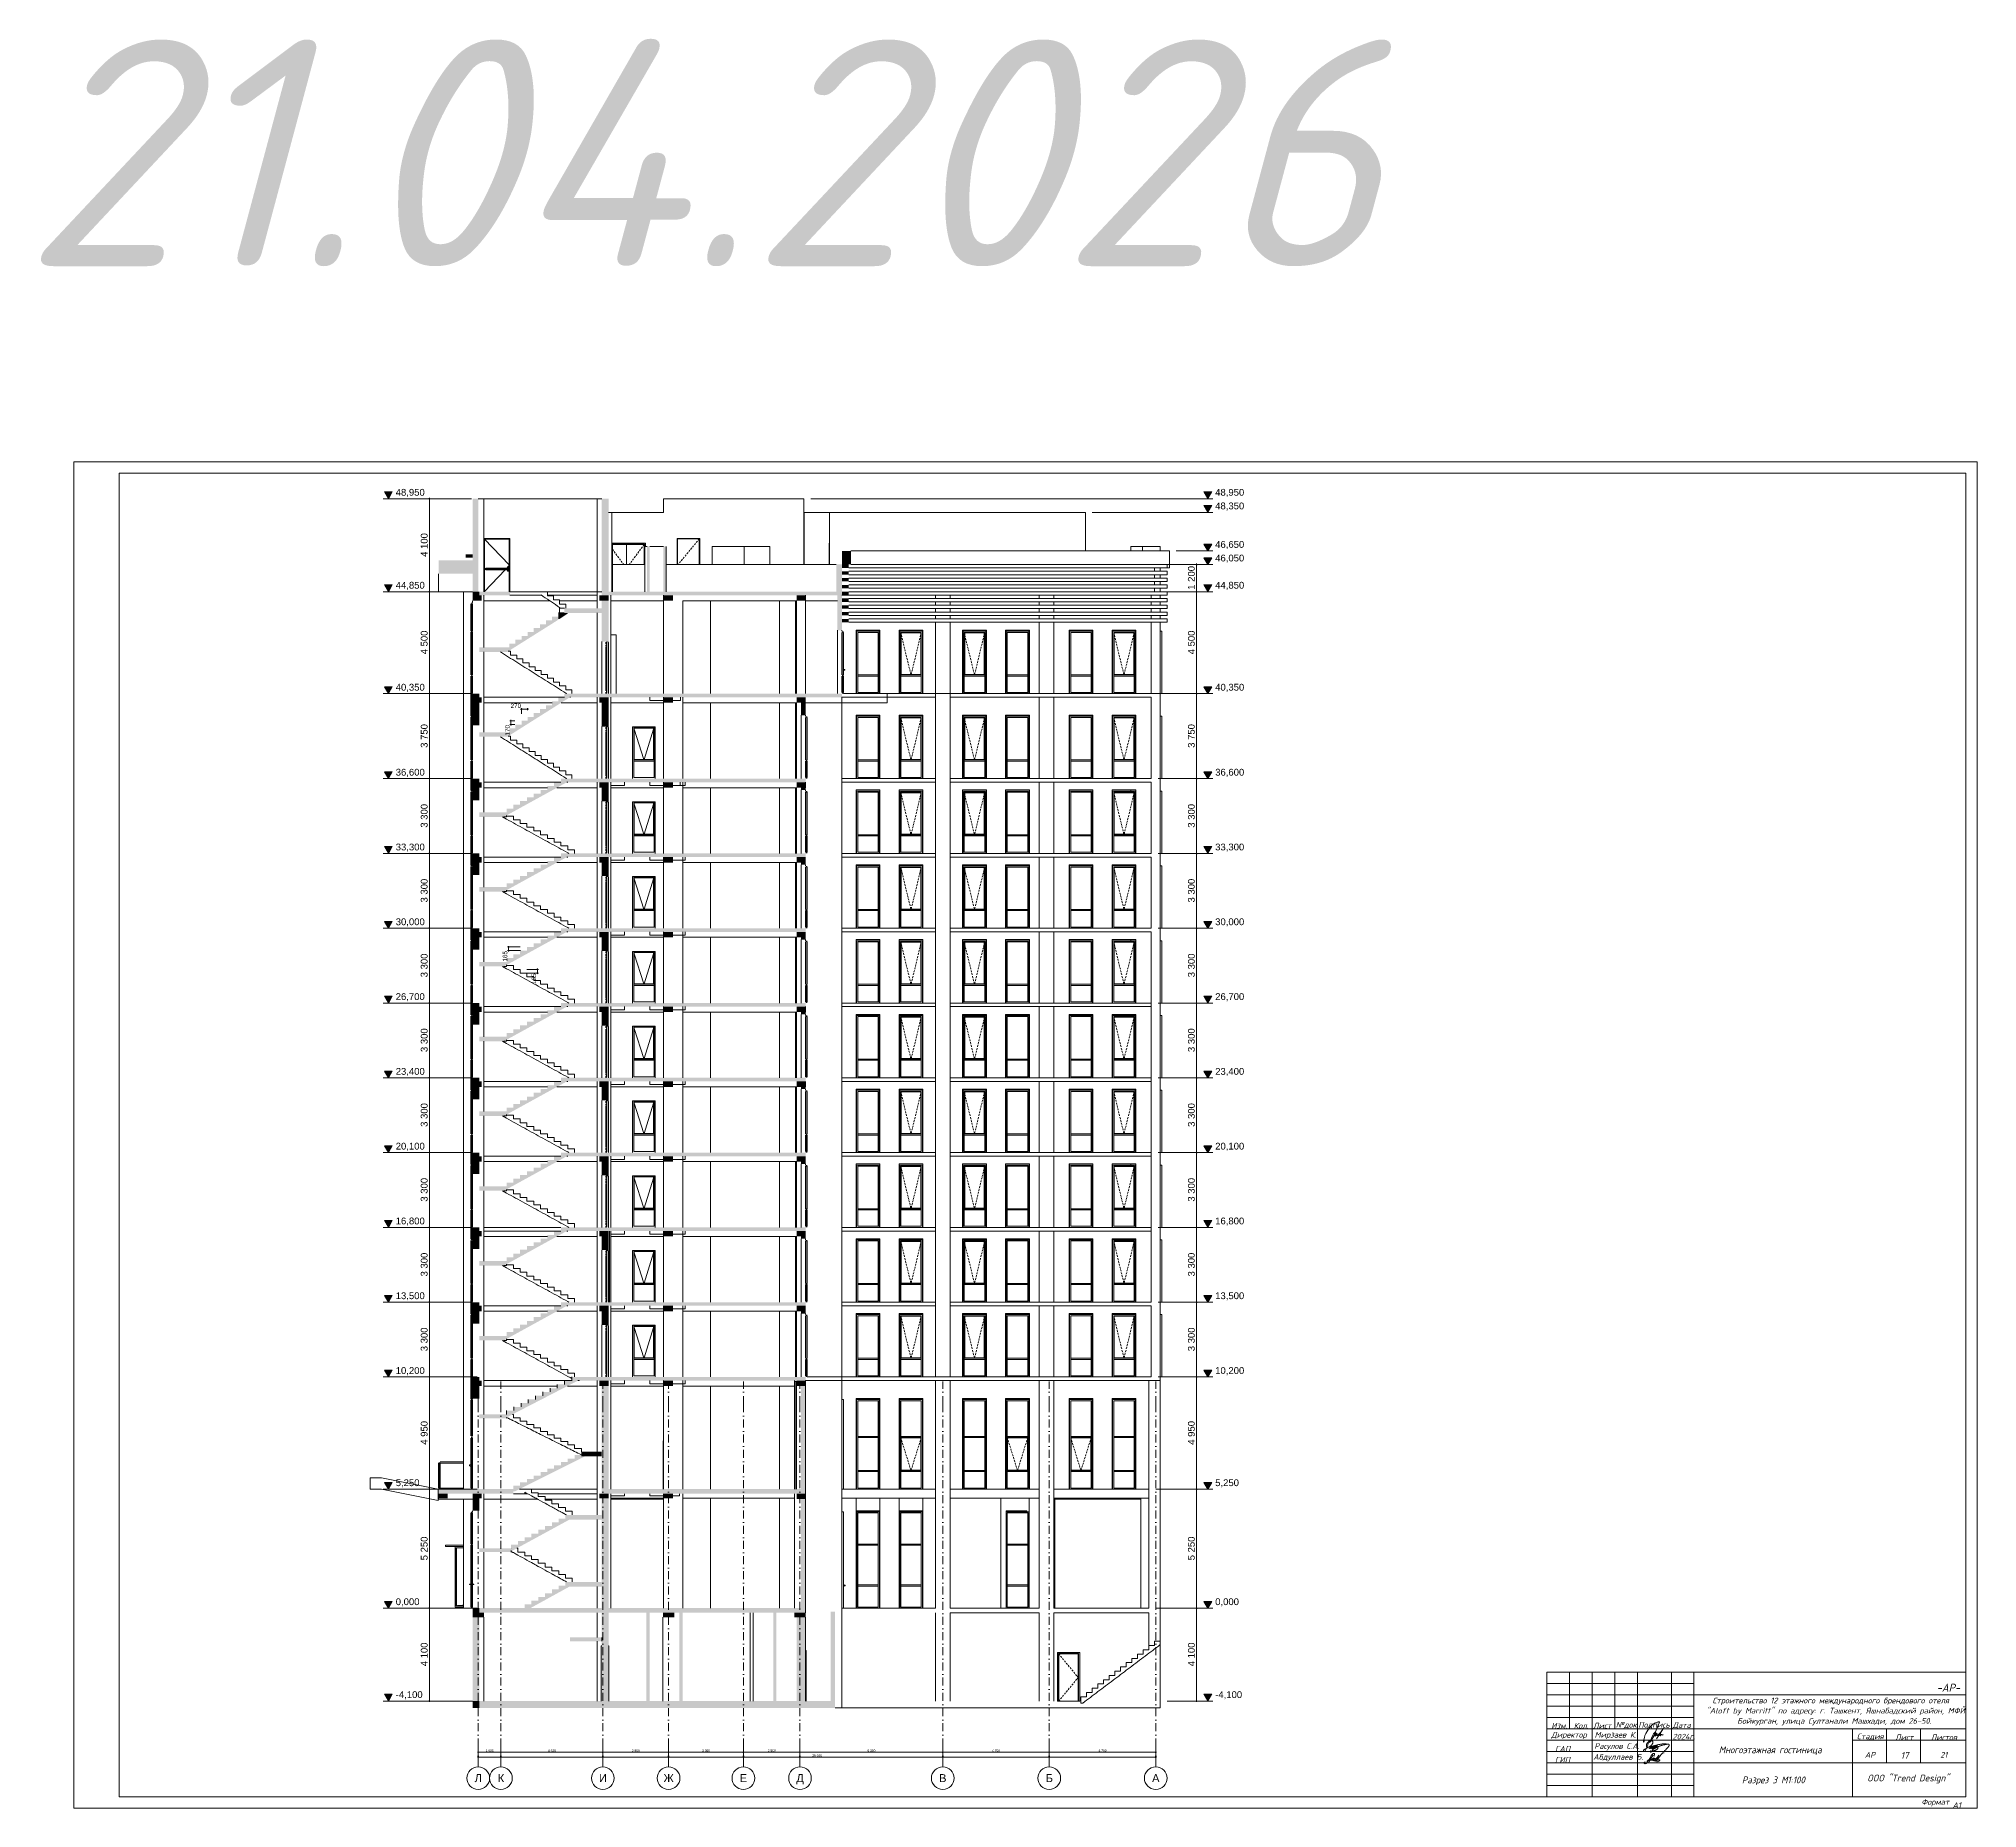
# Model space of a CAD drawing. Header units: millimetres. Extents: x 1499747 to 4341325, y -28481 to 441852.
# Drawn here: x 2512652 to 2598203, y -27675 to 50399 of the extents above; entities that cross this region are included whole.
import ezdxf
from ezdxf.xclip import XClip

# ---------------------------------------------------------------- set-up
doc = ezdxf.new("R2010")
doc.units = ezdxf.units.MM
doc.header["$MEASUREMENT"] = 0
doc.header["$XCLIPFRAME"] = 0
doc.linetypes.add('Штрихпунктирная', pattern=[670.277762, 352.777767, -176.388884, 0, -141.111112])
for name, color, linetype, lineweight in [('3 Разрез_22_0_Ном._пера__45_Ном._пера__161', 161, 'Continuous', 18), ('3 Разрез_22_0_Ном._пера__63_Ном._пера__21', 21, 'Continuous', 18), ('3 Разрез_22_0_Ном._пера__7_Ном._пера__7', 7, 'Continuous', 18), ('3 Разрез_22_Exterior walls_Ном._пера__1_Ном._пера__7', 7, 'Continuous', 18), ('3 Разрез_22_Витраж где быссейн_Ном._пера__1_Ном._пера__7', 7, 'Continuous', 18), ('3 Разрез_22_Витраж где быссейн_Ном._пера__7', 7, 'Continuous', 18), ('3 Разрез_22_Витражные окна_Ном._пера__102_Ном._пера__9', 9, 'Continuous', 18), ('3 Разрез_22_Витражные окна_Ном._пера__1_Ном._пера__7', 7, 'Continuous', 18), ('3 Разрез_22_Витражные окна_Ном._пера__7', 7, 'Continuous', 18), ('3 Разрез_22_Витражные окна_Ном._пера__74_Ном._пера__255', 255, 'Continuous', 18), ('3 Разрез_22_Витражные окна_Ном._пера__92_Ном._пера__233', 233, 'Continuous', 18), ('3 Разрез_22_Выступы_Ном._пера__1_Ном._пера__7', 7, 'Continuous', 18), ('3 Разрез_22_Двери Archicad_Ном._пера__1_Ном._пера__7', 7, 'Continuous', 18), ('3 Разрез_22_Двери Archicad_Ном._пера__3_Ном._пера__30', 30, 'Continuous', 18), ('3 Разрез_22_Двери Archicad_Ном._пера__7', 7, 'Continuous', 18), ('3 Разрез_22_Двери Archicad_Ном._пера__87_Ном._пера__251', 251, 'Continuous', 18), ('3 Разрез_22_Карниз над входом_Ном._пера__1_Ном._пера__7', 7, 'Continuous', 18), ('3 Разрез_22_Конструктив - Балки_Ном._пера__10_Ном._пера__134', 134, 'Continuous', 18), ('3 Разрез_22_Конструктив - Балки_Ном._пера__7', 7, 'Continuous', 18), ('3 Разрез_22_Конструктив - Колонны_Ном._пера__1_Ном._пера__7', 7, 'Continuous', 18), ('3 Разрез_22_Конструктив - Колонны_Ном._пера__8_Ном._пера__12', 12, 'Continuous', 18), ('3 Разрез_22_Конструктив - Лестницы_Ном._пера__1_Ном._пера__7', 7, 'Continuous', 18), ('3 Разрез_22_Конструктив - Лестницы_Ном._пера__7', 7, 'Continuous', 18), ('3 Разрез_22_Конструктив - Лестницы_Ном._пера__91_Ном._пера__171', 171, 'Continuous', 18), ('3 Разрез_22_Конструктив - Отвестрия для Шахты в перекрытие_Ном._пера__1_Ном._пера__7', 7, 'Continuous', 18), ('3 Разрез_22_Конструктив - Перекрытия_Ном._пера__1_Ном._пера__7', 7, 'Continuous', 18), ('3 Разрез_22_Конструктив - Перекрытия_Ном._пера__7', 7, 'Continuous', 18), ('3 Разрез_22_Конструктив - Перекрытия_Ном._пера__89_Ном._пера__111', 111, 'Continuous', 18), ('3 Разрез_22_Конструктив - Стена Кирпич Подвал_Ном._пера__1_Ном._пера__7', 7, 'Continuous', 18), ('3 Разрез_22_Конструктив - Стена Кирпич Подвал_Ном._пера__7', 7, 'Continuous', 18), ('3 Разрез_22_Конструктив - Стены Ненесущие Газоблок_Ном._пера__1_Ном._пера__7', 7, 'Continuous', 18), ('3 Разрез_22_Конструктив - Стены Ненесущие Газоблок_Ном._пера__7', 7, 'Continuous', 18), ('3 Разрез_22_Конструктив - Стены Ненесущие Газоблок_Ном._пера__87_Ном._пера__251', 251, 'Continuous', 18), ('3 Разрез_22_Конструктив - Стены Ненесущие_Ном._пера__1_Ном._пера__7', 7, 'Continuous', 18), ('3 Разрез_22_Конструктив - Стены Ненесущие_Ном._пера__87_Ном._пера__251', 251, 'Continuous', 18), ('3 Разрез_22_Конструктив - Стены Несущие_Ном._пера__1_Ном._пера__7', 7, 'Continuous', 18), ('3 Разрез_22_Конструктив - Стены Несущие_Ном._пера__7', 7, 'Continuous', 18), ('3 Разрез_22_Конструктив - Стены Несущие_Ном._пера__87_Ном._пера__251', 251, 'Continuous', 18), ('3 Разрез_22_Лестницы которые нужно скрыть_Ном._пера__1_Ном._пера__7', 7, 'Continuous', 18), ('3 Разрез_22_Лестницы которые нужно скрыть_Ном._пера__7', 7, 'Continuous', 18), ('3 Разрез_22_Лестницы которые нужно скрыть_Ном._пера__89_Ном._пера__111', 111, 'Continuous', 18), ('3 Разрез_22_Окна Archicad_Ном._пера__87_Ном._пера__251', 251, 'Continuous', 18), ('3 Разрез_22_Парапет_Ном._пера__20_Ном._пера__1', 1, 'Continuous', 18), ('3 Разрез_22_Парапет_Ном._пера__7', 7, 'Continuous', 18), ('3 Разрез_22_Размер - Общий_Ном._пера__1_Ном._пера__7', 7, 'Continuous', 18), ('3 Разрез_22_Ребра Навес_Ном._пера__1_Ном._пера__7', 7, 'Continuous', 18), ('3 Разрез_22_Ребра Навес_Ном._пера__7', 7, 'Continuous', 18), ('3 Разрез_22_Элемент Модели - Оси_Ном._пера__2_Ном._пера__8', 8, 'Continuous', 18)]:
    doc.layers.add(name, color=color, linetype=linetype, lineweight=lineweight)
doc.layers.add('Чертеж и Рисунок', color=7, linetype='Continuous')
doc.styles.add('СГЕНЕРИР_СТИЛЬ_1', font='')
doc.styles.add('СГЕНЕРИР_СТИЛЬ_2', font='arial.ttf')
doc.styles.add('Текст', font='isocpeui.ttf')
doc.styles.get('СГЕНЕРИР_СТИЛЬ_1').set_extended_font_data('GOST Common', italic=True)

msp = doc.modelspace()

# ---------------------------------------------------------------- texts
at = {"color": 18, "lineweight": 50, "true_color": 0x000000, "insert": (2511930, 50365.5), "char_height": 10000, "width": 12874.235, "attachment_point": 1, "style": 'Текст'}
msp.add_mtext('21.04.2026', dxfattribs=at)

# ---------------------------------------------------------------- blocks, each defined once
blk = doc.blocks.new('Чертеж_3_22', base_point=(1450000, 29700))
at = {"layer": '3 Разрез_22_Витраж где быссейн_Ном._пера__7', "linetype": 'Continuous'}
for points in [[(1424150, 15243), (1424150, 15228), (1424165, 15228), (1424165, 15278), (1424095, 15278), (1424095, 15228), (1424110, 15228), (1424110, 15243)], [(1424149, 15243), (1424111, 15243), (1424111, 14113), (1424149, 14113)], [(1424150, 14113), (1424110, 14113), (1424110, 14128), (1424095, 14128), (1424095, 14078), (1424165, 14078), (1424165, 14128), (1424150, 14128)]]:
    blk.add_hatch(color=256, dxfattribs=at).paths.add_polyline_path(points)
at = {"layer": '3 Разрез_22_Витражные окна_Ном._пера__7', "linetype": 'Continuous'}
for points in [[(1425525, 53198), (1425525, 53148), (1425540, 53148), (1425540, 53163), (1425580, 53163), (1425580, 53148), (1425595, 53148), (1425595, 53198)], [(1425579, 53163), (1425541, 53163), (1425541, 51938), (1425579, 51938)], [(1425540, 51953), (1425525, 51953), (1425525, 51903), (1425540, 51903), (1425540, 51918), (1425580, 51918), (1425580, 51903), (1425595, 51903), (1425595, 51953), (1425580, 51953), (1425580, 51938), (1425540, 51938)], [(1425579, 51918), (1425541, 51918), (1425541, 49988), (1425579, 49988)], [(1441895, 51878), (1441904, 51878), (1441904, 51883), (1441910, 51883), (1441910, 51893), (1441950, 51893), (1441950, 51883), (1441959, 51883), (1441959, 51878), (1441965, 51878), (1441965, 51928), (1441895, 51928)], [(1441899, 51858), (1441904, 51858), (1441904, 51878), (1441899, 51878)], [(1441904, 51863), (1441959, 51863), (1441959, 51883), (1441949, 51883), (1441949, 51878), (1441911, 51878), (1441911, 51883), (1441904, 51883)], [(1441911, 51878), (1441949, 51878), (1441949, 51893), (1441911, 51893)], [(1441933, 50018), (1441949, 50018), (1441949, 51863), (1441933, 51863)], [(1425525, 49953), (1425540, 49953), (1425540, 49968), (1425580, 49968), (1425580, 49953), (1425595, 49953), (1425595, 50003), (1425580, 50003), (1425580, 49988), (1425540, 49988), (1425540, 50003), (1425525, 50003)], [(1425579, 49968), (1425541, 49968), (1425541, 49188), (1425579, 49188)], [(1441910, 50003), (1441895, 50003), (1441895, 49953), (1441910, 49953), (1441910, 49968), (1441950, 49968), (1441950, 49953), (1441965, 49953), (1441965, 50003), (1441950, 50003), (1441950, 49988), (1441910, 49988)], [(1441899, 50003), (1441904, 50003), (1441904, 50023), (1441899, 50023)], [(1441904, 50018), (1441904, 50003), (1441910, 50003), (1441910, 49998), (1441911, 49998), (1441911, 50003), (1441949, 50003), (1441949, 49998), (1441950, 49998), (1441950, 50003), (1441959, 50003), (1441959, 50018)], [(1441911, 49988), (1441949, 49988), (1441949, 50003), (1441911, 50003)], [(1441911, 49213), (1441949, 49213), (1441949, 49968), (1441911, 49968)], [(1425540, 49203), (1425525, 49203), (1425525, 49153), (1425540, 49153), (1425540, 49168), (1425580, 49168), (1425580, 49153), (1425595, 49153), (1425595, 49203), (1425580, 49203), (1425580, 49188), (1425540, 49188)], [(1425579, 49168), (1425541, 49168), (1425541, 48188), (1425579, 48188)], [(1441895, 49178), (1441965, 49178), (1441965, 49228), (1441950, 49228), (1441950, 49213), (1441910, 49213), (1441910, 49228), (1441895, 49228)], [(1425525, 48153), (1425540, 48153), (1425540, 48168), (1425580, 48168), (1425580, 48153), (1425595, 48153), (1425595, 48203), (1425580, 48203), (1425580, 48188), (1425540, 48188), (1425540, 48203), (1425525, 48203)], [(1425579, 48168), (1425541, 48168), (1425541, 46238), (1425579, 46238)], [(1440365, 48178), (1440295, 48178), (1440295, 48128), (1440304, 48128), (1440304, 48133), (1440310, 48133), (1440310, 48143), (1440350, 48143), (1440350, 48133), (1440359, 48133), (1440359, 48128), (1440365, 48128)], [(1440299, 48108), (1440304, 48108), (1440304, 48128), (1440299, 48128)], [(1440311, 48133), (1440304, 48133), (1440304, 48113), (1440359, 48113), (1440359, 48133), (1440349, 48133), (1440349, 48128), (1440311, 48128)], [(1440311, 48143), (1440311, 48128), (1440349, 48128), (1440349, 48143)], [(1440333, 46268), (1440349, 46268), (1440349, 48113), (1440333, 48113)], [(1425525, 46203), (1425540, 46203), (1425540, 46218), (1425580, 46218), (1425580, 46203), (1425595, 46203), (1425595, 46253), (1425580, 46253), (1425580, 46238), (1425540, 46238), (1425540, 46253), (1425525, 46253)], [(1425579, 46218), (1425541, 46218), (1425541, 45438), (1425579, 45438)], [(1440295, 46203), (1440310, 46203), (1440310, 46218), (1440350, 46218), (1440350, 46203), (1440365, 46203), (1440365, 46253), (1440350, 46253), (1440350, 46238), (1440310, 46238), (1440310, 46253), (1440295, 46253)], [(1440299, 46253), (1440304, 46253), (1440304, 46273), (1440299, 46273)], [(1440359, 46268), (1440304, 46268), (1440304, 46253), (1440310, 46253), (1440310, 46248), (1440311, 46248), (1440311, 46253), (1440349, 46253), (1440349, 46248), (1440350, 46248), (1440350, 46253), (1440359, 46253)], [(1440311, 46238), (1440349, 46238), (1440349, 46253), (1440311, 46253)], [(1440311, 46218), (1440311, 45463), (1440349, 45463), (1440349, 46218)], [(1425540, 45453), (1425525, 45453), (1425525, 45403), (1425540, 45403), (1425540, 45418), (1425580, 45418), (1425580, 45403), (1425595, 45403), (1425595, 45453), (1425580, 45453), (1425580, 45438), (1425540, 45438)], [(1425579, 45418), (1425541, 45418), (1425541, 44888), (1425579, 44888)], [(1440295, 45478), (1440295, 45428), (1440365, 45428), (1440365, 45478), (1440350, 45478), (1440350, 45463), (1440310, 45463), (1440310, 45478)], [(1425525, 44853), (1425540, 44853), (1425540, 44868), (1425580, 44868), (1425580, 44853), (1425595, 44853), (1425595, 44903), (1425580, 44903), (1425580, 44888), (1425540, 44888), (1425540, 44903), (1425525, 44903)], [(1425579, 44868), (1425541, 44868), (1425541, 42938), (1425579, 42938)], [(1440295, 44828), (1440304, 44828), (1440304, 44833), (1440310, 44833), (1440310, 44843), (1440350, 44843), (1440350, 44833), (1440359, 44833), (1440359, 44828), (1440365, 44828), (1440365, 44878), (1440295, 44878)], [(1440299, 44808), (1440304, 44808), (1440304, 44828), (1440299, 44828)], [(1440311, 44833), (1440304, 44833), (1440304, 44813), (1440359, 44813), (1440359, 44833), (1440349, 44833), (1440349, 44828), (1440311, 44828)], [(1440311, 44843), (1440311, 44828), (1440349, 44828), (1440349, 44843)], [(1440333, 42968), (1440349, 42968), (1440349, 44813), (1440333, 44813)], [(1425525, 42903), (1425540, 42903), (1425540, 42918), (1425580, 42918), (1425580, 42903), (1425595, 42903), (1425595, 42953), (1425580, 42953), (1425580, 42938), (1425540, 42938), (1425540, 42953), (1425525, 42953)], [(1425579, 42918), (1425541, 42918), (1425541, 42138), (1425579, 42138)], [(1440295, 42903), (1440310, 42903), (1440310, 42918), (1440350, 42918), (1440350, 42903), (1440365, 42903), (1440365, 42953), (1440350, 42953), (1440350, 42938), (1440310, 42938), (1440310, 42953), (1440295, 42953)], [(1440299, 42953), (1440304, 42953), (1440304, 42973), (1440299, 42973)], [(1440359, 42968), (1440304, 42968), (1440304, 42953), (1440310, 42953), (1440310, 42948), (1440311, 42948), (1440311, 42953), (1440349, 42953), (1440349, 42948), (1440350, 42948), (1440350, 42953), (1440359, 42953)], [(1440311, 42938), (1440349, 42938), (1440349, 42953), (1440311, 42953)], [(1440311, 42918), (1440311, 42163), (1440349, 42163), (1440349, 42918)], [(1425525, 42103), (1425540, 42103), (1425540, 42118), (1425580, 42118), (1425580, 42103), (1425595, 42103), (1425595, 42153), (1425580, 42153), (1425580, 42138), (1425540, 42138), (1425540, 42153), (1425525, 42153)], [(1425579, 42118), (1425541, 42118), (1425541, 41588), (1425579, 41588)], [(1440295, 42178), (1440295, 42128), (1440365, 42128), (1440365, 42178), (1440350, 42178), (1440350, 42163), (1440310, 42163), (1440310, 42178)], [(1425525, 41553), (1425540, 41553), (1425540, 41568), (1425580, 41568), (1425580, 41553), (1425595, 41553), (1425595, 41603), (1425580, 41603), (1425580, 41588), (1425540, 41588), (1425540, 41603), (1425525, 41603)], [(1425579, 41568), (1425541, 41568), (1425541, 39638), (1425579, 39638)], [(1440295, 41528), (1440304, 41528), (1440304, 41533), (1440310, 41533), (1440310, 41543), (1440350, 41543), (1440350, 41533), (1440359, 41533), (1440359, 41528), (1440365, 41528), (1440365, 41578), (1440295, 41578)], [(1440299, 41508), (1440304, 41508), (1440304, 41528), (1440299, 41528)], [(1440311, 41533), (1440304, 41533), (1440304, 41513), (1440359, 41513), (1440359, 41533), (1440349, 41533), (1440349, 41528), (1440311, 41528)], [(1440311, 41543), (1440311, 41528), (1440349, 41528), (1440349, 41543)], [(1440333, 39668), (1440349, 39668), (1440349, 41513), (1440333, 41513)], [(1425525, 39603), (1425540, 39603), (1425540, 39618), (1425580, 39618), (1425580, 39603), (1425595, 39603), (1425595, 39653), (1425580, 39653), (1425580, 39638), (1425540, 39638), (1425540, 39653), (1425525, 39653)], [(1425579, 39618), (1425541, 39618), (1425541, 38838), (1425579, 38838)], [(1440295, 39603), (1440310, 39603), (1440310, 39618), (1440350, 39618), (1440350, 39603), (1440365, 39603), (1440365, 39653), (1440350, 39653), (1440350, 39638), (1440310, 39638), (1440310, 39653), (1440295, 39653)], [(1440299, 39653), (1440304, 39653), (1440304, 39673), (1440299, 39673)], [(1440359, 39668), (1440304, 39668), (1440304, 39653), (1440310, 39653), (1440310, 39648), (1440311, 39648), (1440311, 39653), (1440349, 39653), (1440349, 39648), (1440350, 39648), (1440350, 39653), (1440359, 39653)], [(1440311, 39638), (1440349, 39638), (1440349, 39653), (1440311, 39653)], [(1440311, 39618), (1440311, 38863), (1440349, 38863), (1440349, 39618)], [(1425540, 38853), (1425525, 38853), (1425525, 38803), (1425540, 38803), (1425540, 38818), (1425580, 38818), (1425580, 38803), (1425595, 38803), (1425595, 38853), (1425580, 38853), (1425580, 38838), (1425540, 38838)], [(1425579, 38818), (1425541, 38818), (1425541, 38288), (1425579, 38288)], [(1440295, 38878), (1440295, 38828), (1440365, 38828), (1440365, 38878), (1440350, 38878), (1440350, 38863), (1440310, 38863), (1440310, 38878)], [(1425540, 38303), (1425525, 38303), (1425525, 38253), (1425540, 38253), (1425540, 38268), (1425580, 38268), (1425580, 38253), (1425595, 38253), (1425595, 38303), (1425580, 38303), (1425580, 38288), (1425540, 38288)], [(1425579, 38268), (1425541, 38268), (1425541, 36338), (1425579, 36338)], [(1440365, 38278), (1440295, 38278), (1440295, 38228), (1440304, 38228), (1440304, 38233), (1440310, 38233), (1440310, 38243), (1440350, 38243), (1440350, 38233), (1440359, 38233), (1440359, 38228), (1440365, 38228)], [(1440299, 38208), (1440304, 38208), (1440304, 38228), (1440299, 38228)], [(1440304, 38233), (1440304, 38213), (1440359, 38213), (1440359, 38233), (1440349, 38233), (1440349, 38228), (1440311, 38228), (1440311, 38233)], [(1440311, 38243), (1440311, 38228), (1440349, 38228), (1440349, 38243)], [(1440333, 36368), (1440349, 36368), (1440349, 38213), (1440333, 38213)], [(1425540, 36353), (1425525, 36353), (1425525, 36303), (1425540, 36303), (1425540, 36318), (1425580, 36318), (1425580, 36303), (1425595, 36303), (1425595, 36353), (1425580, 36353), (1425580, 36338), (1425540, 36338)], [(1425579, 36318), (1425541, 36318), (1425541, 35538), (1425579, 35538)], [(1440295, 36353), (1440295, 36303), (1440310, 36303), (1440310, 36318), (1440350, 36318), (1440350, 36303), (1440365, 36303), (1440365, 36353), (1440350, 36353), (1440350, 36338), (1440310, 36338), (1440310, 36353)], [(1440299, 36353), (1440304, 36353), (1440304, 36373), (1440299, 36373)], [(1440359, 36368), (1440304, 36368), (1440304, 36353), (1440310, 36353), (1440310, 36348), (1440311, 36348), (1440311, 36353), (1440349, 36353), (1440349, 36348), (1440350, 36348), (1440350, 36353), (1440359, 36353)], [(1440311, 36338), (1440349, 36338), (1440349, 36353), (1440311, 36353)], [(1440311, 36318), (1440311, 35563), (1440349, 35563), (1440349, 36318)], [(1425525, 35503), (1425540, 35503), (1425540, 35518), (1425580, 35518), (1425580, 35503), (1425595, 35503), (1425595, 35553), (1425580, 35553), (1425580, 35538), (1425540, 35538), (1425540, 35553), (1425525, 35553)], [(1425579, 35518), (1425541, 35518), (1425541, 34988), (1425579, 34988)], [(1440295, 35528), (1440365, 35528), (1440365, 35578), (1440350, 35578), (1440350, 35563), (1440310, 35563), (1440310, 35578), (1440295, 35578)], [(1425540, 35003), (1425525, 35003), (1425525, 34953), (1425540, 34953), (1425540, 34968), (1425580, 34968), (1425580, 34953), (1425595, 34953), (1425595, 35003), (1425580, 35003), (1425580, 34988), (1425540, 34988)], [(1425579, 34968), (1425541, 34968), (1425541, 33038), (1425579, 33038)], [(1440295, 34978), (1440295, 34928), (1440304, 34928), (1440304, 34933), (1440310, 34933), (1440310, 34943), (1440350, 34943), (1440350, 34933), (1440359, 34933), (1440359, 34928), (1440365, 34928), (1440365, 34978)], [(1440299, 34908), (1440304, 34908), (1440304, 34928), (1440299, 34928)], [(1440304, 34933), (1440304, 34913), (1440359, 34913), (1440359, 34933), (1440349, 34933), (1440349, 34928), (1440311, 34928), (1440311, 34933)], [(1440311, 34943), (1440311, 34928), (1440349, 34928), (1440349, 34943)], [(1440333, 33068), (1440349, 33068), (1440349, 34913), (1440333, 34913)], [(1425540, 33053), (1425525, 33053), (1425525, 33003), (1425540, 33003), (1425540, 33018), (1425580, 33018), (1425580, 33003), (1425595, 33003), (1425595, 33053), (1425580, 33053), (1425580, 33038), (1425540, 33038)], [(1425579, 33018), (1425541, 33018), (1425541, 32238), (1425579, 32238)], [(1440295, 33003), (1440310, 33003), (1440310, 33018), (1440350, 33018), (1440350, 33003), (1440365, 33003), (1440365, 33053), (1440350, 33053), (1440350, 33038), (1440310, 33038), (1440310, 33053), (1440295, 33053)], [(1440299, 33053), (1440304, 33053), (1440304, 33073), (1440299, 33073)], [(1440359, 33068), (1440304, 33068), (1440304, 33053), (1440310, 33053), (1440310, 33048), (1440311, 33048), (1440311, 33053), (1440349, 33053), (1440349, 33048), (1440350, 33048), (1440350, 33053), (1440359, 33053)], [(1440311, 33038), (1440349, 33038), (1440349, 33053), (1440311, 33053)], [(1440311, 33018), (1440311, 32263), (1440349, 32263), (1440349, 33018)], [(1425525, 32203), (1425540, 32203), (1425540, 32218), (1425580, 32218), (1425580, 32203), (1425595, 32203), (1425595, 32253), (1425580, 32253), (1425580, 32238), (1425540, 32238), (1425540, 32253), (1425525, 32253)], [(1425540, 31703), (1425525, 31703), (1425525, 31653), (1425540, 31653), (1425540, 31668), (1425580, 31668), (1425580, 31653), (1425595, 31653), (1425595, 31703), (1425580, 31703), (1425580, 31688), (1425540, 31688)], [(1425579, 32218), (1425541, 32218), (1425541, 31688), (1425579, 31688)], [(1425579, 31668), (1425541, 31668), (1425541, 29738), (1425579, 29738)], [(1440295, 32228), (1440365, 32228), (1440365, 32278), (1440350, 32278), (1440350, 32263), (1440310, 32263), (1440310, 32278), (1440295, 32278)], [(1440295, 31628), (1440304, 31628), (1440304, 31633), (1440310, 31633), (1440310, 31643), (1440350, 31643), (1440350, 31633), (1440359, 31633), (1440359, 31628), (1440365, 31628), (1440365, 31678), (1440295, 31678)], [(1440299, 31608), (1440304, 31608), (1440304, 31628), (1440299, 31628)], [(1440311, 31633), (1440304, 31633), (1440304, 31613), (1440359, 31613), (1440359, 31633), (1440349, 31633), (1440349, 31628), (1440311, 31628)], [(1440311, 31643), (1440311, 31628), (1440349, 31628), (1440349, 31643)], [(1440333, 29768), (1440349, 29768), (1440349, 31613), (1440333, 31613)], [(1425525, 29703), (1425540, 29703), (1425540, 29718), (1425580, 29718), (1425580, 29703), (1425595, 29703), (1425595, 29753), (1425580, 29753), (1425580, 29738), (1425540, 29738), (1425540, 29753), (1425525, 29753)], [(1425579, 29718), (1425541, 29718), (1425541, 28938), (1425579, 28938)], [(1440295, 29703), (1440310, 29703), (1440310, 29718), (1440350, 29718), (1440350, 29703), (1440365, 29703), (1440365, 29753), (1440350, 29753), (1440350, 29738), (1440310, 29738), (1440310, 29753), (1440295, 29753)], [(1440299, 29753), (1440304, 29753), (1440304, 29773), (1440299, 29773)], [(1440359, 29768), (1440304, 29768), (1440304, 29753), (1440310, 29753), (1440310, 29748), (1440311, 29748), (1440311, 29753), (1440349, 29753), (1440349, 29748), (1440350, 29748), (1440350, 29753), (1440359, 29753)], [(1440311, 29738), (1440349, 29738), (1440349, 29753), (1440311, 29753)], [(1440311, 29718), (1440311, 28963), (1440349, 28963), (1440349, 29718)], [(1425525, 28903), (1425540, 28903), (1425540, 28918), (1425580, 28918), (1425580, 28903), (1425595, 28903), (1425595, 28953), (1425580, 28953), (1425580, 28938), (1425540, 28938), (1425540, 28953), (1425525, 28953)], [(1425540, 28403), (1425525, 28403), (1425525, 28353), (1425540, 28353), (1425540, 28368), (1425580, 28368), (1425580, 28353), (1425595, 28353), (1425595, 28403), (1425580, 28403), (1425580, 28388), (1425540, 28388)], [(1425579, 28918), (1425541, 28918), (1425541, 28388), (1425579, 28388)], [(1425579, 28368), (1425541, 28368), (1425541, 26438), (1425579, 26438)], [(1440295, 28928), (1440365, 28928), (1440365, 28978), (1440350, 28978), (1440350, 28963), (1440310, 28963), (1440310, 28978), (1440295, 28978)], [(1440365, 28378), (1440295, 28378), (1440295, 28328), (1440304, 28328), (1440304, 28333), (1440310, 28333), (1440310, 28343), (1440350, 28343), (1440350, 28333), (1440359, 28333), (1440359, 28328), (1440365, 28328)], [(1440299, 28308), (1440304, 28308), (1440304, 28328), (1440299, 28328)], [(1440304, 28333), (1440304, 28313), (1440359, 28313), (1440359, 28333), (1440349, 28333), (1440349, 28328), (1440311, 28328), (1440311, 28333)], [(1440311, 28343), (1440311, 28328), (1440349, 28328), (1440349, 28343)], [(1440333, 26468), (1440349, 26468), (1440349, 28313), (1440333, 28313)], [(1425540, 26453), (1425525, 26453), (1425525, 26403), (1425540, 26403), (1425540, 26418), (1425580, 26418), (1425580, 26403), (1425595, 26403), (1425595, 26453), (1425580, 26453), (1425580, 26438), (1425540, 26438)], [(1425579, 26418), (1425541, 26418), (1425541, 25638), (1425579, 25638)], [(1440295, 26403), (1440310, 26403), (1440310, 26418), (1440350, 26418), (1440350, 26403), (1440365, 26403), (1440365, 26453), (1440350, 26453), (1440350, 26438), (1440310, 26438), (1440310, 26453), (1440295, 26453)], [(1440310, 25678), (1440295, 25678), (1440295, 25628), (1440365, 25628), (1440365, 25678), (1440350, 25678), (1440350, 25663), (1440310, 25663)], [(1440299, 26453), (1440304, 26453), (1440304, 26473), (1440299, 26473)], [(1440359, 26468), (1440304, 26468), (1440304, 26453), (1440310, 26453), (1440310, 26448), (1440311, 26448), (1440311, 26453), (1440349, 26453), (1440349, 26448), (1440350, 26448), (1440350, 26453), (1440359, 26453)], [(1440311, 26438), (1440349, 26438), (1440349, 26453), (1440311, 26453)], [(1440311, 26418), (1440311, 25663), (1440349, 25663), (1440349, 26418)], [(1425540, 25653), (1425525, 25653), (1425525, 25603), (1425540, 25603), (1425540, 25618), (1425580, 25618), (1425580, 25603), (1425595, 25603), (1425595, 25653), (1425580, 25653), (1425580, 25638), (1425540, 25638)], [(1425540, 25103), (1425525, 25103), (1425525, 25053), (1425540, 25053), (1425540, 25068), (1425580, 25068), (1425580, 25053), (1425595, 25053), (1425595, 25103), (1425580, 25103), (1425580, 25088), (1425540, 25088)], [(1425579, 25618), (1425541, 25618), (1425541, 25088), (1425579, 25088)], [(1425579, 25068), (1425541, 25068), (1425541, 23138), (1425579, 23138)], [(1440365, 25078), (1440295, 25078), (1440295, 25028), (1440304, 25028), (1440304, 25033), (1440310, 25033), (1440310, 25043), (1440350, 25043), (1440350, 25033), (1440359, 25033), (1440359, 25028), (1440365, 25028)], [(1440299, 25008), (1440304, 25008), (1440304, 25028), (1440299, 25028)], [(1440311, 25033), (1440304, 25033), (1440304, 25013), (1440359, 25013), (1440359, 25033), (1440349, 25033), (1440349, 25028), (1440311, 25028)], [(1440311, 25043), (1440311, 25028), (1440349, 25028), (1440349, 25043)], [(1440333, 23168), (1440349, 23168), (1440349, 25013), (1440333, 25013)], [(1425540, 23153), (1425525, 23153), (1425525, 23103), (1425540, 23103), (1425540, 23118), (1425580, 23118), (1425580, 23103), (1425595, 23103), (1425595, 23153), (1425580, 23153), (1425580, 23138), (1425540, 23138)], [(1425579, 23118), (1425541, 23118), (1425541, 22338), (1425579, 22338)], [(1440295, 23103), (1440310, 23103), (1440310, 23118), (1440350, 23118), (1440350, 23103), (1440365, 23103), (1440365, 23153), (1440350, 23153), (1440350, 23138), (1440310, 23138), (1440310, 23153), (1440295, 23153)], [(1440299, 23153), (1440304, 23153), (1440304, 23173), (1440299, 23173)], [(1440359, 23168), (1440304, 23168), (1440304, 23153), (1440310, 23153), (1440310, 23148), (1440311, 23148), (1440311, 23153), (1440349, 23153), (1440349, 23148), (1440350, 23148), (1440350, 23153), (1440359, 23153)], [(1440311, 23138), (1440349, 23138), (1440349, 23153), (1440311, 23153)], [(1440311, 23118), (1440311, 22363), (1440349, 22363), (1440349, 23118)], [(1425525, 22303), (1425540, 22303), (1425540, 22318), (1425580, 22318), (1425580, 22303), (1425595, 22303), (1425595, 22353), (1425580, 22353), (1425580, 22338), (1425540, 22338), (1425540, 22353), (1425525, 22353)], [(1425579, 22318), (1425541, 22318), (1425541, 21788), (1425579, 21788)], [(1440310, 22378), (1440295, 22378), (1440295, 22328), (1440365, 22328), (1440365, 22378), (1440350, 22378), (1440350, 22363), (1440310, 22363)], [(1425540, 21803), (1425525, 21803), (1425525, 21753), (1425540, 21753), (1425540, 21768), (1425580, 21768), (1425580, 21753), (1425595, 21753), (1425595, 21803), (1425580, 21803), (1425580, 21788), (1425540, 21788)], [(1425579, 21768), (1425541, 21768), (1425541, 19838), (1425579, 19838)], [(1440295, 21728), (1440304, 21728), (1440304, 21733), (1440310, 21733), (1440310, 21743), (1440350, 21743), (1440350, 21733), (1440359, 21733), (1440359, 21728), (1440365, 21728), (1440365, 21778), (1440295, 21778)], [(1440299, 21708), (1440304, 21708), (1440304, 21728), (1440299, 21728)], [(1440304, 21733), (1440304, 21713), (1440359, 21713), (1440359, 21733), (1440349, 21733), (1440349, 21728), (1440311, 21728), (1440311, 21733)], [(1440311, 21743), (1440311, 21728), (1440349, 21728), (1440349, 21743)], [(1440333, 19868), (1440349, 19868), (1440349, 21713), (1440333, 21713)], [(1425540, 19853), (1425525, 19853), (1425525, 19803), (1425540, 19803), (1425540, 19818), (1425580, 19818), (1425580, 19803), (1425595, 19803), (1425595, 19853), (1425580, 19853), (1425580, 19838), (1425540, 19838)], [(1425579, 19818), (1425541, 19818), (1425541, 19038), (1425579, 19038)], [(1440295, 19803), (1440310, 19803), (1440310, 19818), (1440350, 19818), (1440350, 19803), (1440365, 19803), (1440365, 19853), (1440350, 19853), (1440350, 19838), (1440310, 19838), (1440310, 19853), (1440295, 19853)], [(1440299, 19853), (1440304, 19853), (1440304, 19873), (1440299, 19873)], [(1440359, 19868), (1440304, 19868), (1440304, 19853), (1440310, 19853), (1440310, 19848), (1440311, 19848), (1440311, 19853), (1440349, 19853), (1440349, 19848), (1440350, 19848), (1440350, 19853), (1440359, 19853)], [(1440311, 19838), (1440349, 19838), (1440349, 19853), (1440311, 19853)], [(1440311, 19818), (1440311, 19063), (1440349, 19063), (1440349, 19818)], [(1425525, 19003), (1425540, 19003), (1425540, 19018), (1425580, 19018), (1425580, 19003), (1425595, 19003), (1425595, 19053), (1425580, 19053), (1425580, 19038), (1425540, 19038), (1425540, 19053), (1425525, 19053)], [(1425579, 19018), (1425541, 19018), (1425541, 18038), (1425579, 18038)], [(1440295, 19078), (1440295, 19028), (1440365, 19028), (1440365, 19078), (1440350, 19078), (1440350, 19063), (1440310, 19063), (1440310, 19078)], [(1425525, 18003), (1425540, 18003), (1425540, 18018), (1425580, 18018), (1425580, 18003), (1425595, 18003), (1425595, 18053), (1425580, 18053), (1425580, 18038), (1425540, 18038), (1425540, 18053), (1425525, 18053)], [(1425579, 18018), (1425541, 18018), (1425541, 16413), (1425579, 16413)], [(1425540, 16428), (1425525, 16428), (1425525, 16378), (1425540, 16378), (1425540, 16393), (1425580, 16393), (1425580, 16378), (1425595, 16378), (1425595, 16428), (1425580, 16428), (1425580, 16413), (1425540, 16413)], [(1425525, 16378), (1425525, 16328), (1425540, 16328), (1425540, 16343), (1425580, 16343), (1425580, 16328), (1425595, 16328), (1425595, 16378)], [(1425531, 16283), (1425531, 16328), (1425526, 16328), (1425526, 16283)], [(1425531, 16328), (1425531, 16308), (1425581, 16308), (1425581, 16328)], [(1425531, 16263), (1425581, 16263), (1425581, 16308), (1425531, 16308)], [(1425579, 16343), (1425541, 16343), (1425541, 16328), (1425579, 16328)], [(1425541, 14173), (1425557, 14173), (1425557, 16263), (1425541, 16263)], [(1425525, 14078), (1425595, 14078), (1425595, 14128), (1425580, 14128), (1425580, 14113), (1425540, 14113), (1425540, 14128), (1425525, 14128)], [(1425531, 14128), (1425581, 14128), (1425581, 14173), (1425531, 14173)], [(1425579, 14113), (1425579, 14128), (1425541, 14128), (1425541, 14113)], [(1425525, 13078), (1425525, 13028), (1425540, 13028), (1425540, 13043), (1425580, 13043), (1425580, 13028), (1425595, 13028), (1425595, 13078)], [(1425579, 13043), (1425541, 13043), (1425541, 11638), (1425579, 11638)], [(1425540, 11653), (1425525, 11653), (1425525, 11603), (1425540, 11603), (1425540, 11618), (1425580, 11618), (1425580, 11603), (1425595, 11603), (1425595, 11653), (1425580, 11653), (1425580, 11638), (1425540, 11638)], [(1425531, 11583), (1425581, 11583), (1425581, 11603), (1425531, 11603)], [(1425531, 11583), (1425531, 11538), (1425581, 11538), (1425581, 11583)], [(1425579, 11618), (1425541, 11618), (1425541, 11603), (1425579, 11603)], [(1425557, 8923), (1425557, 11538), (1425541, 11538), (1425541, 8923)], [(1425586, 11558), (1425586, 11603), (1425581, 11603), (1425581, 11558)], [(1425525, 8828), (1425595, 8828), (1425595, 8878), (1425580, 8878), (1425580, 8863), (1425540, 8863), (1425540, 8878), (1425525, 8878)], [(1425531, 8923), (1425531, 8878), (1425581, 8878), (1425581, 8923)], [(1425579, 8863), (1425579, 8878), (1425541, 8878), (1425541, 8863)]]:
    blk.add_hatch(color=256, dxfattribs=at).paths.add_polyline_path(points)
at = {"layer": '3 Разрез_22_Двери Archicad_Ном._пера__7', "linetype": 'Continuous'}
for points in [[(1431480, 51478), (1431480, 51450), (1431520, 51450), (1431520, 51438), (1431595, 51438), (1431595, 51478)], [(1431480, 51350), (1431520, 51350), (1431520, 51450), (1431480, 51450)], [(1431480, 49378), (1431520, 49378), (1431520, 51350), (1431480, 51350)], [(1431480, 49178), (1431520, 49178), (1431520, 49378), (1431480, 49378)], [(1431480, 47728), (1431480, 47700), (1431520, 47700), (1431520, 47688), (1431595, 47688), (1431595, 47728)], [(1431480, 47600), (1431520, 47600), (1431520, 47700), (1431480, 47700)], [(1431480, 45628), (1431520, 45628), (1431520, 47600), (1431480, 47600)], [(1431480, 45428), (1431520, 45428), (1431520, 45628), (1431480, 45628)], [(1431480, 44428), (1431480, 44400), (1431520, 44400), (1431520, 44388), (1431595, 44388), (1431595, 44428)], [(1431480, 44300), (1431520, 44300), (1431520, 44400), (1431480, 44400)], [(1431480, 42328), (1431520, 42328), (1431520, 44300), (1431480, 44300)], [(1431480, 42128), (1431520, 42128), (1431520, 42328), (1431480, 42328)], [(1431480, 41128), (1431480, 41100), (1431520, 41100), (1431520, 41088), (1431595, 41088), (1431595, 41128)], [(1431480, 41000), (1431520, 41000), (1431520, 41100), (1431480, 41100)], [(1431480, 39028), (1431520, 39028), (1431520, 41000), (1431480, 41000)], [(1431480, 38828), (1431520, 38828), (1431520, 39028), (1431480, 39028)], [(1431480, 37828), (1431480, 37800), (1431520, 37800), (1431520, 37788), (1431595, 37788), (1431595, 37828)], [(1431480, 37700), (1431520, 37700), (1431520, 37800), (1431480, 37800)], [(1431480, 35728), (1431520, 35728), (1431520, 37700), (1431480, 37700)], [(1431480, 35528), (1431520, 35528), (1431520, 35728), (1431480, 35728)], [(1431480, 34528), (1431480, 34500), (1431520, 34500), (1431520, 34488), (1431595, 34488), (1431595, 34528)], [(1431480, 34400), (1431520, 34400), (1431520, 34500), (1431480, 34500)], [(1431480, 32428), (1431520, 32428), (1431520, 34400), (1431480, 34400)], [(1431480, 32228), (1431520, 32228), (1431520, 32428), (1431480, 32428)], [(1431480, 31228), (1431480, 31200), (1431520, 31200), (1431520, 31188), (1431595, 31188), (1431595, 31228)], [(1431480, 31100), (1431520, 31100), (1431520, 31200), (1431480, 31200)], [(1431480, 29128), (1431520, 29128), (1431520, 31100), (1431480, 31100)], [(1431480, 28928), (1431520, 28928), (1431520, 29128), (1431480, 29128)], [(1431480, 27928), (1431480, 27900), (1431520, 27900), (1431520, 27888), (1431595, 27888), (1431595, 27928)], [(1431480, 27800), (1431520, 27800), (1431520, 27900), (1431480, 27900)], [(1431480, 25828), (1431520, 25828), (1431520, 27800), (1431480, 27800)], [(1431480, 25628), (1431520, 25628), (1431520, 25828), (1431480, 25828)], [(1431480, 24628), (1431480, 24600), (1431520, 24600), (1431520, 24588), (1431595, 24588), (1431595, 24628)], [(1431480, 24500), (1431520, 24500), (1431520, 24600), (1431480, 24600)], [(1431480, 22528), (1431520, 22528), (1431520, 24500), (1431480, 24500)], [(1431480, 22328), (1431520, 22328), (1431520, 22528), (1431480, 22528)], [(1431480, 21328), (1431480, 21300), (1431520, 21300), (1431520, 21288), (1431595, 21288), (1431595, 21328)], [(1431480, 21200), (1431520, 21200), (1431520, 21300), (1431480, 21300)], [(1431480, 19228), (1431520, 19228), (1431520, 21200), (1431480, 21200)], [(1431480, 19028), (1431520, 19028), (1431520, 19228), (1431480, 19228)]]:
    blk.add_hatch(color=256, dxfattribs=at).paths.add_polyline_path(points)
at = {"layer": '3 Разрез_22_Конструктив - Балки_Ном._пера__7', "linetype": 'Continuous'}
for points in [[(1425595, 53518), (1425595, 53278), (1425895, 53278), (1425895, 53518)], [(1425895, 53278), (1425995, 53278), (1425995, 53518), (1425895, 53518)], [(1431195, 53518), (1431195, 53278), (1431595, 53278), (1431595, 53518)], [(1434045, 53518), (1434045, 53278), (1434445, 53278), (1434445, 53518)], [(1439895, 53518), (1439895, 53278), (1440295, 53278), (1440295, 53518)], [(1425595, 49018), (1425595, 48778), (1425895, 48778), (1425895, 49018)], [(1425895, 48778), (1425995, 48778), (1425995, 49018), (1425895, 49018)], [(1431195, 49018), (1431195, 48778), (1431595, 48778), (1431595, 49018)], [(1434045, 49018), (1434045, 48778), (1434445, 48778), (1434445, 49018)], [(1439895, 49018), (1439895, 48778), (1440295, 48778), (1440295, 49018)], [(1425595, 45268), (1425595, 45028), (1425895, 45028), (1425895, 45268)], [(1425895, 45028), (1425995, 45028), (1425995, 45268), (1425895, 45268)], [(1431195, 45268), (1431195, 45028), (1431595, 45028), (1431595, 45268)], [(1434045, 45268), (1434045, 45028), (1434445, 45028), (1434445, 45268)], [(1439895, 45268), (1439895, 45028), (1440295, 45028), (1440295, 45268)], [(1425595, 41968), (1425595, 41728), (1425895, 41728), (1425895, 41968)], [(1425895, 41728), (1425995, 41728), (1425995, 41968), (1425895, 41968)], [(1431195, 41968), (1431195, 41728), (1431595, 41728), (1431595, 41968)], [(1434045, 41968), (1434045, 41728), (1434445, 41728), (1434445, 41968)], [(1439895, 41968), (1439895, 41728), (1440295, 41728), (1440295, 41968)], [(1425595, 38668), (1425595, 38428), (1425895, 38428), (1425895, 38668)], [(1425895, 38428), (1425995, 38428), (1425995, 38668), (1425895, 38668)], [(1431195, 38668), (1431195, 38428), (1431595, 38428), (1431595, 38668)], [(1434045, 38668), (1434045, 38428), (1434445, 38428), (1434445, 38668)], [(1439895, 38668), (1439895, 38428), (1440295, 38428), (1440295, 38668)], [(1425595, 35368), (1425595, 35128), (1425895, 35128), (1425895, 35368)], [(1425895, 35128), (1425995, 35128), (1425995, 35368), (1425895, 35368)], [(1431195, 35368), (1431195, 35128), (1431595, 35128), (1431595, 35368)], [(1434045, 35368), (1434045, 35128), (1434445, 35128), (1434445, 35368)], [(1439895, 35368), (1439895, 35128), (1440295, 35128), (1440295, 35368)], [(1425595, 32068), (1425595, 31828), (1425895, 31828), (1425895, 32068)], [(1425895, 31828), (1425995, 31828), (1425995, 32068), (1425895, 32068)], [(1431195, 32068), (1431195, 31828), (1431595, 31828), (1431595, 32068)], [(1434045, 32068), (1434045, 31828), (1434445, 31828), (1434445, 32068)], [(1439895, 32068), (1439895, 31828), (1440295, 31828), (1440295, 32068)], [(1425595, 28768), (1425595, 28528), (1425895, 28528), (1425895, 28768)], [(1425895, 28528), (1425995, 28528), (1425995, 28768), (1425895, 28768)], [(1431195, 28768), (1431195, 28528), (1431595, 28528), (1431595, 28768)], [(1434045, 28768), (1434045, 28528), (1434445, 28528), (1434445, 28768)], [(1439895, 28768), (1439895, 28528), (1440295, 28528), (1440295, 28768)], [(1425595, 25468), (1425595, 25228), (1425895, 25228), (1425895, 25468)], [(1425895, 25228), (1425995, 25228), (1425995, 25468), (1425895, 25468)], [(1431195, 25468), (1431195, 25228), (1431595, 25228), (1431595, 25468)], [(1434045, 25468), (1434045, 25228), (1434445, 25228), (1434445, 25468)], [(1439895, 25468), (1439895, 25228), (1440295, 25228), (1440295, 25468)], [(1425595, 22168), (1425595, 21928), (1425895, 21928), (1425895, 22168)], [(1425895, 21928), (1425995, 21928), (1425995, 22168), (1425895, 22168)], [(1431195, 22168), (1431195, 21928), (1431595, 21928), (1431595, 22168)], [(1434045, 22168), (1434045, 21928), (1434445, 21928), (1434445, 22168)], [(1439895, 22168), (1439895, 21928), (1440295, 21928), (1440295, 22168)], [(1425595, 18868), (1425595, 18628), (1425895, 18628), (1425895, 18868)], [(1425895, 18628), (1425995, 18628), (1425995, 18868), (1425895, 18868)], [(1431195, 18868), (1431195, 18628), (1431595, 18628), (1431595, 18868)], [(1434045, 18868), (1434045, 18628), (1434445, 18628), (1434445, 18868)], [(1439895, 18868), (1439895, 18628), (1440295, 18628), (1440295, 18868)], [(1424095, 13678), (1424495, 13678), (1424495, 13878), (1424095, 13878)], [(1425595, 13878), (1425595, 13678), (1425895, 13678), (1425895, 13878)], [(1425895, 13678), (1425995, 13678), (1425995, 13878), (1425895, 13878)], [(1431195, 13878), (1431195, 13678), (1431595, 13678), (1431595, 13878)], [(1434045, 13878), (1434045, 13678), (1434445, 13678), (1434445, 13878)], [(1439895, 13878), (1439895, 13638), (1440295, 13638), (1440295, 13878)], [(1425595, 8628), (1425595, 8428), (1425895, 8428), (1425895, 8628)], [(1425895, 8428), (1426095, 8428), (1426095, 8628), (1425895, 8628)], [(1433995, 8628), (1433995, 8428), (1434495, 8428), (1434495, 8628)], [(1439795, 8628), (1439795, 8428), (1440295, 8428), (1440295, 8628)]]:
    blk.add_hatch(color=256, dxfattribs=at).paths.add_polyline_path(points)
at = {"layer": '3 Разрез_22_Конструктив - Лестницы_Ном._пера__7', "linetype": 'Continuous'}
for points in [[(1427215, 51218), (1427122, 51218), (1427122, 51018), (1429375, 52436), (1429375, 52578), (1429105, 52578), (1429105, 52408), (1428835, 52408), (1428835, 52238), (1428565, 52238), (1428565, 52068), (1428295, 52068), (1428295, 51898), (1428025, 51898), (1428025, 51728), (1427755, 51728), (1427755, 51558), (1427485, 51558), (1427485, 51388), (1427215, 51388)], [(1429645, 52761), (1429375, 52761), (1429375, 52478), (1429441, 52478), (1429834, 52744), (1429645, 52744)], [(1429645, 52944), (1429645, 52744), (1431295, 52744), (1431295, 52944)], [(1425895, 51218), (1425895, 51018), (1427122, 51018), (1427122, 51218)], [(1427215, 47473), (1427123, 47473), (1427123, 47273), (1429915, 49036), (1429915, 49178), (1429645, 49178), (1429645, 49007), (1429375, 49007), (1429375, 48837), (1429105, 48837), (1429105, 48666), (1428835, 48666), (1428835, 48496), (1428565, 48496), (1428565, 48325), (1428295, 48325), (1428295, 48155), (1428025, 48155), (1428025, 47984), (1427755, 47984), (1427755, 47814), (1427485, 47814), (1427485, 47644), (1427215, 47644)], [(1425895, 47473), (1425895, 47273), (1427123, 47273), (1427123, 47473)], [(1426980, 43943), (1426980, 43743), (1429795, 45291), (1429795, 45428), (1429495, 45428), (1429495, 45263), (1429195, 45263), (1429195, 45098), (1428895, 45098), (1428895, 44933), (1428595, 44933), (1428595, 44768), (1428295, 44768), (1428295, 44603), (1427995, 44603), (1427995, 44438), (1427695, 44438), (1427695, 44273), (1427395, 44273), (1427395, 44108), (1427095, 44108), (1427095, 43943)], [(1425895, 43743), (1426980, 43743), (1426980, 43943), (1425895, 43943)], [(1426980, 40643), (1426980, 40443), (1429795, 41991), (1429795, 42128), (1429495, 42128), (1429495, 41963), (1429195, 41963), (1429195, 41798), (1428895, 41798), (1428895, 41633), (1428595, 41633), (1428595, 41468), (1428295, 41468), (1428295, 41303), (1427995, 41303), (1427995, 41138), (1427695, 41138), (1427695, 40973), (1427395, 40973), (1427395, 40808), (1427095, 40808), (1427095, 40643)], [(1425895, 40443), (1426980, 40443), (1426980, 40643), (1425895, 40643)], [(1426980, 37343), (1426980, 37143), (1429795, 38691), (1429795, 38828), (1429495, 38828), (1429495, 38663), (1429195, 38663), (1429195, 38498), (1428895, 38498), (1428895, 38333), (1428595, 38333), (1428595, 38168), (1428295, 38168), (1428295, 38003), (1427995, 38003), (1427995, 37838), (1427695, 37838), (1427695, 37673), (1427395, 37673), (1427395, 37508), (1427095, 37508), (1427095, 37343)], [(1425895, 37143), (1426980, 37143), (1426980, 37343), (1425895, 37343)], [(1426980, 34043), (1426980, 33843), (1429795, 35391), (1429795, 35528), (1429495, 35528), (1429495, 35363), (1429195, 35363), (1429195, 35198), (1428895, 35198), (1428895, 35033), (1428595, 35033), (1428595, 34868), (1428295, 34868), (1428295, 34703), (1427995, 34703), (1427995, 34538), (1427695, 34538), (1427695, 34373), (1427395, 34373), (1427395, 34208), (1427095, 34208), (1427095, 34043)], [(1425895, 33843), (1426980, 33843), (1426980, 34043), (1425895, 34043)], [(1426980, 30743), (1426980, 30543), (1429795, 32091), (1429795, 32228), (1429495, 32228), (1429495, 32063), (1429195, 32063), (1429195, 31898), (1428895, 31898), (1428895, 31733), (1428595, 31733), (1428595, 31568), (1428295, 31568), (1428295, 31403), (1427995, 31403), (1427995, 31238), (1427695, 31238), (1427695, 31073), (1427395, 31073), (1427395, 30908), (1427095, 30908), (1427095, 30743)], [(1425895, 30543), (1426980, 30543), (1426980, 30743), (1425895, 30743)], [(1426980, 27443), (1426980, 27243), (1429795, 28791), (1429795, 28928), (1429495, 28928), (1429495, 28763), (1429195, 28763), (1429195, 28598), (1428895, 28598), (1428895, 28433), (1428595, 28433), (1428595, 28268), (1428295, 28268), (1428295, 28103), (1427995, 28103), (1427995, 27938), (1427695, 27938), (1427695, 27773), (1427395, 27773), (1427395, 27608), (1427095, 27608), (1427095, 27443)], [(1425895, 27243), (1426980, 27243), (1426980, 27443), (1425895, 27443)], [(1426980, 24143), (1426980, 23943), (1429795, 25491), (1429795, 25628), (1429495, 25628), (1429495, 25463), (1429195, 25463), (1429195, 25298), (1428895, 25298), (1428895, 25133), (1428595, 25133), (1428595, 24968), (1428295, 24968), (1428295, 24803), (1427995, 24803), (1427995, 24638), (1427695, 24638), (1427695, 24473), (1427395, 24473), (1427395, 24308), (1427095, 24308), (1427095, 24143)], [(1425895, 24143), (1425895, 23943), (1426980, 23943), (1426980, 24143)], [(1426980, 20843), (1426980, 20643), (1429795, 22191), (1429795, 22328), (1429495, 22328), (1429495, 22163), (1429195, 22163), (1429195, 21998), (1428895, 21998), (1428895, 21833), (1428595, 21833), (1428595, 21668), (1428295, 21668), (1428295, 21503), (1427995, 21503), (1427995, 21338), (1427695, 21338), (1427695, 21173), (1427395, 21173), (1427395, 21008), (1427095, 21008), (1427095, 20843)], [(1425895, 20643), (1426980, 20643), (1426980, 20843), (1425895, 20843)], [(1427395, 14228), (1427395, 13978), (1427463, 13978), (1430563, 15528), (1430395, 15528), (1430395, 15578), (1430095, 15578), (1430095, 15428), (1429795, 15428), (1429795, 15278), (1429495, 15278), (1429495, 15128), (1429195, 15128), (1429195, 14978), (1428895, 14978), (1428895, 14828), (1428595, 14828), (1428595, 14678), (1428295, 14678), (1428295, 14528), (1427995, 14528), (1427995, 14378), (1427695, 14378), (1427695, 14228)], [(1430395, 15528), (1431295, 15528), (1431295, 15728), (1430395, 15728)], [(1427895, 8728), (1427962, 8728), (1429880, 9783), (1429695, 9783), (1429695, 9818), (1429395, 9818), (1429395, 9653), (1429095, 9653), (1429095, 9488), (1428795, 9488), (1428795, 9323), (1428495, 9323), (1428495, 9158), (1428195, 9158), (1428195, 8993), (1427895, 8993)], [(1429695, 9783), (1431295, 9783), (1431295, 9983), (1429695, 9983)]]:
    blk.add_hatch(color=256, dxfattribs=at).paths.add_polyline_path(points)
at = {"layer": '3 Разрез_22_Конструктив - Перекрытия_Ном._пера__7', "linetype": 'Continuous'}
for points in [[(1425595, 53518), (1425895, 53518), (1425895, 53678), (1425595, 53678)], [(1425895, 53518), (1427245, 53518), (1427245, 53678), (1425895, 53678)], [(1431295, 53518), (1438095, 53518), (1438095, 53678), (1431295, 53678)], [(1438095, 53518), (1441895, 53518), (1441895, 53678), (1438095, 53678)], [(1425595, 49178), (1425595, 49018), (1425895, 49018), (1425895, 49178)], [(1429915, 49018), (1438095, 49018), (1438095, 49178), (1429915, 49178)], [(1438095, 49178), (1438095, 49018), (1441895, 49018), (1441895, 49178)], [(1425595, 45428), (1425595, 45268), (1425895, 45268), (1425895, 45428)], [(1429795, 45428), (1429795, 45268), (1438095, 45268), (1438095, 45428)], [(1440295, 45268), (1440295, 45428), (1438095, 45428), (1438095, 45268)], [(1425595, 42128), (1425595, 41968), (1425895, 41968), (1425895, 42128)], [(1429795, 41968), (1438095, 41968), (1438095, 42128), (1429795, 42128)], [(1440295, 41968), (1440295, 42128), (1438095, 42128), (1438095, 41968)], [(1425595, 38828), (1425595, 38668), (1425895, 38668), (1425895, 38828)], [(1429795, 38668), (1438095, 38668), (1438095, 38828), (1429795, 38828)], [(1440295, 38668), (1440295, 38828), (1438095, 38828), (1438095, 38668)], [(1425595, 35528), (1425595, 35368), (1425895, 35368), (1425895, 35528)], [(1429795, 35528), (1429795, 35368), (1438095, 35368), (1438095, 35528)], [(1440295, 35368), (1440295, 35528), (1438095, 35528), (1438095, 35368)], [(1425595, 32228), (1425595, 32068), (1425895, 32068), (1425895, 32228)], [(1429795, 32068), (1438095, 32068), (1438095, 32228), (1429795, 32228)], [(1440295, 32068), (1440295, 32228), (1438095, 32228), (1438095, 32068)], [(1425595, 28928), (1425595, 28768), (1425895, 28768), (1425895, 28928)], [(1429795, 28768), (1438095, 28768), (1438095, 28928), (1429795, 28928)], [(1440295, 28768), (1440295, 28928), (1438095, 28928), (1438095, 28768)], [(1425595, 25628), (1425595, 25468), (1425895, 25468), (1425895, 25628)], [(1429795, 25628), (1429795, 25468), (1438095, 25468), (1438095, 25628)], [(1440295, 25468), (1440295, 25628), (1438095, 25628), (1438095, 25468)], [(1425595, 22328), (1425595, 22168), (1425895, 22168), (1425895, 22328)], [(1429795, 22168), (1438095, 22168), (1438095, 22328), (1429795, 22328)], [(1440295, 22168), (1440295, 22328), (1438095, 22328), (1438095, 22168)], [(1425595, 19028), (1425595, 18868), (1425895, 18868), (1425895, 19028)], [(1430295, 18868), (1438095, 18868), (1438095, 19028), (1430295, 19028)], [(1440295, 18868), (1440295, 19028), (1438095, 19028), (1438095, 18868)], [(1425895, 17378), (1425895, 17208), (1427095, 17208), (1427095, 17278), (1427095, 17278), (1427095, 17378)], [(1424095, 13878), (1425895, 13878), (1425895, 14078), (1424095, 14078)], [(1425895, 13878), (1427395, 13878), (1427395, 14078), (1425895, 14078)], [(1431295, 13878), (1438095, 13878), (1438095, 14078), (1431295, 14078)], [(1440295, 13878), (1440295, 14078), (1438095, 14078), (1438095, 13878)], [(1425595, 8828), (1425595, 8628), (1425895, 8628), (1425895, 8828)], [(1425895, 8828), (1425895, 8628), (1431095, 8628), (1431095, 8828), (1428144, 8828), (1427962, 8728), (1427895, 8728), (1427895, 8828)], [(1431095, 8628), (1438095, 8628), (1438095, 8828), (1431095, 8828)], [(1440295, 8828), (1438095, 8828), (1438095, 8628), (1440295, 8628)], [(1429894, 7538), (1429894, 7368), (1431294, 7368), (1431294, 7538)], [(1425595, 4728), (1425595, 4428), (1425895, 4428), (1425895, 4728)], [(1425895, 4728), (1425895, 4428), (1438095, 4428), (1438095, 4728)], [(1438095, 4728), (1438095, 4428), (1441595, 4428), (1441595, 4728)]]:
    blk.add_hatch(color=256, dxfattribs=at).paths.add_polyline_path(points)
at = {"layer": '3 Разрез_22_Конструктив - Стена Кирпич Подвал_Ном._пера__7', "linetype": 'Continuous'}
for points in [[(1433265, 8628), (1433265, 4728), (1433415, 4728), (1433415, 8628)], [(1434720, 8628), (1434720, 4728), (1434870, 4728), (1434870, 8628)], [(1438875, 8628), (1438875, 4728), (1439000, 4728), (1439000, 8628)]]:
    blk.add_hatch(color=256, dxfattribs=at).paths.add_polyline_path(points)
at = {"layer": '3 Разрез_22_Конструктив - Стены Ненесущие Газоблок_Ном._пера__7', "linetype": 'Continuous'}
for points in [[(1433415, 55678), (1433295, 55678), (1433295, 53678), (1433415, 53678)], [(1434015, 55678), (1434015, 53678), (1434135, 53678), (1434135, 55678)], [(1441645, 53678), (1441895, 53678), (1441895, 54878), (1441645, 54878)], [(1441695, 51978), (1441895, 51978), (1441895, 53518), (1441695, 53518)], [(1440095, 48778), (1440095, 48228), (1440295, 48228), (1440295, 49018), (1440295, 49018), (1440295, 48778)], [(1440095, 45028), (1440095, 44928), (1440295, 44928), (1440295, 45028)], [(1440095, 41728), (1440095, 41628), (1440295, 41628), (1440295, 41968), (1440295, 41968), (1440295, 41728)], [(1440095, 38428), (1440095, 38328), (1440295, 38328), (1440295, 38668), (1440295, 38668), (1440295, 38428)], [(1440095, 35128), (1440095, 35028), (1440295, 35028), (1440295, 35128)], [(1440095, 31828), (1440095, 31728), (1440295, 31728), (1440295, 31828)], [(1440095, 28528), (1440095, 28428), (1440295, 28428), (1440295, 28768), (1440295, 28768), (1440295, 28528)], [(1440095, 25228), (1440095, 25128), (1440295, 25128), (1440295, 25468), (1440295, 25468), (1440295, 25228)], [(1440095, 21928), (1440095, 21828), (1440295, 21828), (1440295, 22168), (1440295, 22168), (1440295, 21928)], [(1440095, 18628), (1440095, 14078), (1440295, 14078), (1440295, 18628)], [(1440095, 13638), (1440095, 8828), (1440295, 8828), (1440295, 13638)]]:
    blk.add_hatch(color=256, dxfattribs=at).paths.add_polyline_path(points)
at = {"layer": '3 Разрез_22_Конструктив - Стены Несущие_Ном._пера__7', "linetype": 'Continuous'}
for points in [[(1425595, 57778), (1425595, 53678), (1425845, 53678), (1425845, 57778)], [(1431295, 57778), (1431295, 53678), (1431595, 53678), (1431595, 57778)], [(1431295, 53278), (1431295, 51478), (1431595, 51478), (1431595, 53278)], [(1425595, 48778), (1425595, 47778), (1425895, 47778), (1425895, 48778)], [(1431295, 48778), (1431295, 47728), (1431595, 47728), (1431595, 48778)], [(1425595, 45028), (1425595, 44478), (1425895, 44478), (1425895, 45028)], [(1431295, 45028), (1431295, 44428), (1431595, 44428), (1431595, 45028)], [(1425595, 41728), (1425595, 41178), (1425895, 41178), (1425895, 41728)], [(1431295, 41728), (1431295, 41128), (1431595, 41128), (1431595, 41728)], [(1425595, 38428), (1425595, 37878), (1425895, 37878), (1425895, 38428)], [(1431295, 38428), (1431295, 37828), (1431595, 37828), (1431595, 38428)], [(1425595, 35128), (1425595, 34578), (1425895, 34578), (1425895, 35128)], [(1431295, 35128), (1431295, 34528), (1431595, 34528), (1431595, 35128)], [(1425595, 31828), (1425595, 31278), (1425895, 31278), (1425895, 31828)], [(1431295, 31828), (1431295, 31228), (1431595, 31228), (1431595, 31828)], [(1425595, 28528), (1425595, 27978), (1425895, 27978), (1425895, 28528)], [(1431295, 28528), (1431295, 27928), (1431595, 27928), (1431595, 28528)], [(1425595, 25228), (1425595, 24678), (1425895, 24678), (1425895, 25228)], [(1431295, 25228), (1431295, 24628), (1431595, 24628), (1431595, 25228)], [(1425595, 21928), (1425595, 21378), (1425895, 21378), (1425895, 21928)], [(1431295, 21928), (1431295, 21328), (1431595, 21328), (1431595, 21928)], [(1425595, 18628), (1425595, 18078), (1425895, 18078), (1425895, 18628)], [(1431295, 18628), (1431295, 14078), (1431595, 14078), (1431595, 18628)], [(1425595, 13678), (1425595, 13128), (1425895, 13128), (1425895, 13678)], [(1431295, 13678), (1431295, 8828), (1431595, 8828), (1431595, 13678)], [(1431295, 4728), (1431595, 4728), (1431595, 8628), (1431295, 8628)], [(1441395, 8668), (1441395, 4728), (1441595, 4728), (1441595, 8668)], [(1425595, 8428), (1425595, 4728), (1425895, 4728), (1425895, 8428)], [(1439895, 8428), (1439895, 4728), (1440295, 4728), (1440295, 8428)]]:
    blk.add_hatch(color=256, dxfattribs=at).paths.add_polyline_path(points)
at = {"layer": '3 Разрез_22_Лестницы которые нужно скрыть_Ном._пера__7', "linetype": 'Continuous'}
for points in [[(1427095, 17278), (1427162, 17278), (1430295, 18893), (1430295, 19028), (1429975, 19028), (1429975, 18863), (1429655, 18863), (1429655, 18698), (1429335, 18698), (1429335, 18533), (1429015, 18533), (1429015, 18368), (1428695, 18368), (1428695, 18203), (1428375, 18203), (1428375, 18038), (1428055, 18038), (1428055, 17873), (1427735, 17873), (1427735, 17708), (1427415, 17708), (1427415, 17543), (1427095, 17543)], [(1429694, 12939), (1429694, 12739), (1431294, 12739), (1431294, 12939)], [(1427294, 11368), (1427362, 11368), (1429878, 12739), (1429694, 12739), (1429694, 12775), (1429394, 12775), (1429394, 12612), (1429094, 12612), (1429094, 12448), (1428794, 12448), (1428794, 12285), (1428494, 12285), (1428494, 12121), (1428194, 12121), (1428194, 11958), (1427894, 11958), (1427894, 11794), (1427594, 11794), (1427594, 11631), (1427294, 11631)], [(1425895, 11468), (1425895, 11298), (1427294, 11298), (1427294, 11468)]]:
    blk.add_hatch(color=256, dxfattribs=at).paths.add_polyline_path(points)
at = {"layer": '3 Разрез_22_Парапет_Ном._пера__7', "linetype": 'Continuous'}
for points in [[(1424095, 55056), (1424095, 54470), (1425595, 54470), (1425595, 55056)], [(1441895, 54878), (1442195, 54878), (1442195, 54878), (1442295, 54878), (1442295, 55478), (1441895, 55478)]]:
    blk.add_hatch(color=256, dxfattribs=at).paths.add_polyline_path(points)
at = {"layer": '3 Разрез_22_Размер - Общий_Ном._пера__1_Ном._пера__7', "linetype": 'Continuous'}
for points in [[(1421879, 57778), (1422053, 58078), (1421705, 58078)], [(1458045, 57778), (1458219, 58078), (1457871, 58078)], [(1458045, 57178), (1458219, 57478), (1457871, 57478)], [(1458045, 55478), (1458219, 55778), (1457871, 55778)], [(1458045, 54878), (1458219, 55178), (1457871, 55178)], [(1421879, 53678), (1422053, 53978), (1421705, 53978)], [(1458045, 53678), (1458219, 53978), (1457871, 53978)], [(1421879, 49178), (1422053, 49478), (1421705, 49478)], [(1458045, 49178), (1458219, 49478), (1457871, 49478)], [(1421879, 45428), (1422053, 45728), (1421705, 45728)], [(1458045, 45428), (1458219, 45728), (1457871, 45728)], [(1421879, 42128), (1422053, 42428), (1421705, 42428)], [(1458045, 42128), (1458219, 42428), (1457871, 42428)], [(1421879, 38828), (1422053, 39128), (1421705, 39128)], [(1458045, 38828), (1458219, 39128), (1457871, 39128)], [(1421879, 35528), (1422053, 35828), (1421705, 35828)], [(1458045, 35528), (1458219, 35828), (1457871, 35828)], [(1421879, 32228), (1422053, 32528), (1421705, 32528)], [(1458045, 32228), (1458219, 32528), (1457871, 32528)], [(1421879, 28928), (1422053, 29228), (1421705, 29228)], [(1458045, 28928), (1458219, 29228), (1457871, 29228)], [(1421879, 25628), (1422053, 25928), (1421705, 25928)], [(1458045, 25628), (1458219, 25928), (1457871, 25928)], [(1421879, 22328), (1422053, 22628), (1421705, 22628)], [(1458045, 22328), (1458219, 22628), (1457871, 22628)], [(1421879, 19028), (1422053, 19328), (1421705, 19328)], [(1458045, 19028), (1458219, 19328), (1457871, 19328)], [(1421879, 14078), (1422053, 14378), (1421705, 14378)], [(1458045, 14078), (1458219, 14378), (1457871, 14378)], [(1421879, 8828), (1422053, 9128), (1421705, 9128)], [(1458045, 8828), (1458219, 9128), (1457871, 9128)], [(1421879, 4728), (1422053, 5028), (1421705, 5028)], [(1458045, 4728), (1458219, 5028), (1457871, 5028)]]:
    blk.add_hatch(color=256, dxfattribs=at).paths.add_polyline_path(points)
at = {"layer": '3 Разрез_22_Ребра Навес_Ном._пера__7', "linetype": 'Continuous'}
for points in [[(1425295, 55328), (1425295, 55178), (1425595, 55178), (1425595, 55328)], [(1442195, 54878), (1441895, 54878), (1441895, 54728), (1442195, 54728)], [(1442195, 54578), (1441895, 54578), (1441895, 54428), (1442195, 54428)], [(1441895, 54128), (1442195, 54128), (1442195, 54278), (1441895, 54278)], [(1441895, 53828), (1442195, 53828), (1442195, 53978), (1441895, 53978)], [(1442195, 53678), (1441895, 53678), (1441895, 53528), (1442195, 53528)], [(1441895, 53378), (1441895, 53228), (1442195, 53228), (1442195, 53378)], [(1442195, 53078), (1441895, 53078), (1441895, 52928), (1442195, 52928)], [(1441895, 52778), (1441895, 52628), (1442195, 52628), (1442195, 52778)], [(1441895, 52328), (1442195, 52328), (1442195, 52478), (1441895, 52478)]]:
    blk.add_hatch(color=256, dxfattribs=at).paths.add_polyline_path(points)
at = {"layer": '3 Разрез_22_0_Ном._пера__45_Ном._пера__161', "linetype": 'Continuous'}
for p, q in [((1477398, 2780), (1477397, 2777)), ((1477397, 2777), (1477397, 2774)), ((1477397, 2774), (1477397, 2771)), ((1477397, 2771), (1477397, 2768)), ((1477397, 2768), (1477397, 2765)), ((1477397, 2765), (1477397, 2763)), ((1477397, 2763), (1477397, 2760)), ((1477397, 2760), (1477397, 2757)), ((1477397, 2757), (1477397, 2754)), ((1477397, 2754), (1477398, 2751)), ((1477399, 2788), (1477398, 2784)), ((1477398, 2784), (1477398, 2780)), ((1477398, 2751), (1477399, 2747)), ((1477400, 2797), (1477399, 2793)), ((1477399, 2793), (1477399, 2788)), ((1477399, 2747), (1477399, 2743)), ((1477399, 2743), (1477400, 2739)), ((1477401, 2802), (1477400, 2797)), ((1477400, 2739), (1477401, 2734)), ((1477402, 2806), (1477401, 2802)), ((1477401, 2734), (1477402, 2730)), ((1477403, 2811), (1477402, 2806)), ((1477402, 2730), (1477404, 2725)), ((1477404, 2816), (1477403, 2811)), ((1477406, 2821), (1477404, 2816)), ((1477404, 2725), (1477405, 2721)), ((1477405, 2721), (1477406, 2716)), ((1477408, 2825), (1477406, 2821)), ((1477406, 2716), (1477408, 2712)), ((1477410, 2830), (1477408, 2825)), ((1477408, 2712), (1477410, 2708)), ((1477412, 2835), (1477410, 2830)), ((1477410, 2708), (1477412, 2703)), ((1477414, 2839), (1477412, 2835)), ((1477412, 2703), (1477414, 2699)), ((1477416, 2843), (1477414, 2839)), ((1477414, 2699), (1477416, 2694)), ((1477418, 2848), (1477416, 2843)), ((1477416, 2694), (1477419, 2690)), ((1477420, 2852), (1477418, 2848)), ((1477419, 2690), (1477422, 2686)), ((1477423, 2856), (1477420, 2852)), ((1477422, 2686), (1477424, 2681)), ((1477425, 2859), (1477423, 2856)), ((1477424, 2681), (1477427, 2677)), ((1477428, 2863), (1477425, 2859)), ((1477427, 2677), (1477431, 2673)), ((1477430, 2867), (1477428, 2863)), ((1477433, 2870), (1477430, 2867)), ((1477431, 2673), (1477434, 2669)), ((1477436, 2874), (1477433, 2870)), ((1477434, 2669), (1477434, 2668)), ((1477439, 2878), (1477436, 2874)), ((1477443, 2881), (1477439, 2878)), ((1477446, 2885), (1477443, 2881)), ((1477450, 2889), (1477446, 2885)), ((1477454, 2893), (1477450, 2889)), ((1477459, 2896), (1477454, 2893)), ((1477463, 2900), (1477459, 2896)), ((1477467, 2904), (1477463, 2900)), ((1477472, 2908), (1477467, 2904)), ((1477477, 2912), (1477472, 2908)), ((1477482, 2915), (1477477, 2912)), ((1477487, 2919), (1477482, 2915)), ((1477492, 2922), (1477487, 2919)), ((1477498, 2926), (1477492, 2922)), ((1477503, 2929), (1477498, 2926)), ((1477508, 2933), (1477503, 2929)), ((1477507, 2699), (1477509, 2700)), ((1477507, 2698), (1477507, 2699)), ((1477508, 2698), (1477507, 2698)), ((1477513, 2936), (1477508, 2933)), ((1477510, 2698), (1477508, 2698)), ((1477509, 2700), (1477512, 2702)), ((1477512, 2699), (1477510, 2698)), ((1477512, 2702), (1477515, 2704)), ((1477516, 2700), (1477512, 2699)), ((1477518, 2940), (1477513, 2936)), ((1477515, 2704), (1477520, 2707)), ((1477520, 2701), (1477516, 2700)), ((1477523, 2943), (1477518, 2940)), ((1477520, 2707), (1477526, 2710)), ((1477525, 2702), (1477520, 2701)), ((1477528, 2946), (1477523, 2943)), ((1477530, 2704), (1477525, 2702)), ((1477526, 2710), (1477532, 2714)), ((1477533, 2949), (1477528, 2946)), ((1477537, 2706), (1477530, 2704)), ((1477532, 2714), (1477538, 2718)), ((1477538, 2952), (1477533, 2949)), ((1477544, 2708), (1477537, 2706)), ((1477543, 2955), (1477538, 2952)), ((1477538, 2718), (1477544, 2722)), ((1477548, 2958), (1477543, 2955)), ((1477544, 2722), (1477551, 2726)), ((1477553, 2710), (1477544, 2708)), ((1477553, 2961), (1477548, 2958)), ((1477551, 2726), (1477557, 2730)), ((1477557, 2963), (1477553, 2961)), ((1477563, 2713), (1477553, 2710)), ((1477562, 2965), (1477557, 2963)), ((1477557, 2730), (1477563, 2734)), ((1477567, 2967), (1477562, 2965)), ((1477563, 2734), (1477569, 2738)), ((1477575, 2717), (1477563, 2713)), ((1477572, 2969), (1477567, 2967)), ((1477569, 2738), (1477575, 2743)), ((1477576, 2971), (1477572, 2969)), ((1477575, 2743), (1477581, 2747)), ((1477590, 2721), (1477575, 2717)), ((1477581, 2973), (1477576, 2971)), ((1477585, 2974), (1477581, 2973)), ((1477581, 2747), (1477586, 2752)), ((1477590, 2976), (1477585, 2974)), ((1477586, 2752), (1477591, 2756)), ((1477595, 2977), (1477590, 2976)), ((1477607, 2726), (1477590, 2721)), ((1477591, 2756), (1477596, 2761)), ((1477599, 2978), (1477595, 2977)), ((1477596, 2761), (1477601, 2765)), ((1477604, 2978), (1477599, 2978)), ((1477601, 2765), (1477606, 2770)), ((1477608, 2979), (1477604, 2978)), ((1477606, 2770), (1477611, 2774)), ((1477626, 2731), (1477607, 2726)), ((1477613, 2979), (1477608, 2979)), ((1477611, 2774), (1477615, 2779)), ((1477617, 2979), (1477613, 2979)), ((1477615, 2779), (1477620, 2783)), ((1477621, 2979), (1477617, 2979)), ((1477620, 2783), (1477624, 2788)), ((1477626, 2978), (1477621, 2979)), ((1477624, 2788), (1477628, 2792)), ((1477630, 2978), (1477626, 2978)), ((1477648, 2738), (1477626, 2731)), ((1477628, 2792), (1477632, 2797)), ((1477634, 2977), (1477630, 2978)), ((1477632, 2797), (1477636, 2802)), ((1477638, 2976), (1477634, 2977)), ((1477636, 2802), (1477640, 2807)), ((1477642, 2975), (1477638, 2976)), ((1477640, 2807), (1477644, 2812)), ((1477646, 2973), (1477642, 2975)), ((1477644, 2812), (1477648, 2817)), ((1477649, 2972), (1477646, 2973)), ((1477648, 2817), (1477652, 2822)), ((1477672, 2744), (1477648, 2738)), ((1477653, 2970), (1477649, 2972)), ((1477652, 2822), (1477655, 2827)), ((1477656, 2968), (1477653, 2970)), ((1477655, 2827), (1477659, 2832)), ((1477660, 2966), (1477656, 2968)), ((1477659, 2832), (1477662, 2838)), ((1477663, 2964), (1477660, 2966)), ((1477662, 2838), (1477665, 2843)), ((1477666, 2961), (1477663, 2964)), ((1477665, 2843), (1477668, 2849)), ((1477668, 2959), (1477666, 2961)), ((1477671, 2956), (1477668, 2959)), ((1477668, 2849), (1477671, 2854)), ((1477673, 2953), (1477671, 2956)), ((1477671, 2854), (1477673, 2860)), ((1477698, 2751), (1477672, 2744)), ((1477676, 2950), (1477673, 2953)), ((1477673, 2860), (1477676, 2865)), ((1477678, 2947), (1477676, 2950)), ((1477676, 2865), (1477678, 2871)), ((1477679, 2944), (1477678, 2947)), ((1477678, 2871), (1477680, 2876)), ((1477681, 2941), (1477679, 2944)), ((1477680, 2876), (1477681, 2881)), ((1477682, 2937), (1477681, 2941)), ((1477681, 2881), (1477683, 2886)), ((1477683, 2934), (1477682, 2937)), ((1477684, 2930), (1477683, 2934)), ((1477683, 2886), (1477684, 2891)), ((1477685, 2926), (1477684, 2930)), ((1477684, 2896), (1477685, 2901)), ((1477684, 2891), (1477684, 2896)), ((1477685, 2923), (1477685, 2926)), ((1477685, 2919), (1477685, 2923)), ((1477686, 2914), (1477685, 2919)), ((1477685, 2906), (1477686, 2910)), ((1477685, 2901), (1477685, 2906)), ((1477686, 2910), (1477686, 2914)), ((1477725, 2759), (1477698, 2751)), ((1477754, 2766), (1477725, 2759)), ((1477784, 2774), (1477754, 2766)), ((1477814, 2781), (1477784, 2774)), ((1477844, 2788), (1477814, 2781)), ((1477875, 2794), (1477844, 2788)), ((1477905, 2800), (1477875, 2794)), ((1477935, 2806), (1477905, 2800)), ((1477964, 2812), (1477935, 2806)), ((1477993, 2817), (1477964, 2812)), ((1478020, 2822), (1477993, 2817)), ((1478046, 2826), (1478020, 2822)), ((1478070, 2830), (1478046, 2826)), ((1478093, 2834), (1478070, 2830)), ((1478117, 2837), (1478093, 2834)), ((1478143, 2840), (1478117, 2837)), ((1478170, 2842), (1478143, 2840)), ((1478201, 2844), (1478170, 2842)), ((1478237, 2846), (1478201, 2844))]:
    blk.add_line(p, q, dxfattribs=at)
at = {"layer": '3 Разрез_22_0_Ном._пера__45_Ном._пера__161', "linetype": 'Continuous', "flags": 128}
for points in [[(1477321, 2982), (1477303, 2966), (1477278, 2916), (1477273, 2910), (1477268, 2912), (1477266, 2927), (1477268, 2968), (1477280, 3017), (1477310, 3115), (1477337, 3204), (1477375, 3294), (1477414, 3372), (1477462, 3450), (1477502, 3507), (1477541, 3558), (1477581, 3603), (1477621, 3644), (1477652, 3675), (1477690, 3703), (1477728, 3726), (1477763, 3747), (1477802, 3766), (1477837, 3780), (1477876, 3793), (1477914, 3802), (1477940, 3808), (1477956, 3809), (1477973, 3809), (1477979, 3805), (1477982, 3797), (1477977, 3777), (1477952, 3721), (1477909, 3634), (1477854, 3512), (1477798, 3369), (1477752, 3257), (1477707, 3147), (1477686, 3110), (1477657, 3061), (1477619, 3004), (1477594, 2966), (1477568, 2933), (1477541, 2899), (1477548, 2933), (1477577, 2993), (1477628, 3097), (1477672, 3197), (1477701, 3256), (1477720, 3285), (1477745, 3317), (1477772, 3348), (1477790, 3363), (1477797, 3365), (1477799, 3358), (1477759, 3234), (1477729, 3169), (1477725, 3166), (1477720, 3166), (1477718, 3170), (1477718, 3173), (1477756, 3227), (1477741, 3196), (1477768, 3231), (1477789, 3258), (1477804, 3277), (1477819, 3296), (1477830, 3307), (1477835, 3312), (1477840, 3314), (1477843, 3313), (1477841, 3304), (1477835, 3291), (1477823, 3265), (1477797, 3206), (1477785, 3177), (1477786, 3175), (1477803, 3196), (1477831, 3235)], [(1477910, 3230), (1477975, 3294), (1478040, 3360), (1478149, 3528), (1477979, 3253), (1477939, 3188), (1477851, 3058), (1478043, 3336), (1477986, 3203), (1477986, 3212), (1478035, 3272)], [(1478182, 2508), (1478220, 2548), (1478252, 2582), (1478277, 2609), (1478298, 2631), (1478315, 2649), (1478328, 2664), (1478339, 2676), (1478348, 2686), (1478357, 2696), (1478364, 2706), (1478371, 2714), (1478378, 2723), (1478383, 2731), (1478388, 2738), (1478392, 2746), (1478396, 2753), (1478399, 2760), (1478402, 2766), (1478404, 2773), (1478405, 2779), (1478406, 2785), (1478406, 2791), (1478406, 2796), (1478405, 2801), (1478403, 2805), (1478401, 2809), (1478398, 2813), (1478395, 2816), (1478392, 2819), (1478387, 2821), (1478383, 2823), (1478378, 2825), (1478373, 2826), (1478367, 2827), (1478360, 2828), (1478353, 2828), (1478344, 2827), (1478334, 2826), (1478322, 2825), (1478308, 2823), (1478292, 2821), (1478275, 2818), (1478255, 2815), (1478235, 2811), (1478214, 2807), (1478192, 2802), (1478171, 2798), (1478149, 2793), (1478128, 2787), (1478107, 2782), (1478086, 2776), (1478066, 2769), (1478047, 2763), (1478027, 2757), (1478008, 2750), (1477990, 2743), (1477972, 2736), (1477954, 2729), (1477936, 2721), (1477918, 2713), (1477900, 2705), (1477882, 2697), (1477864, 2688), (1477846, 2679), (1477828, 2670), (1477809, 2660), (1477791, 2651), (1477773, 2641), (1477756, 2632), (1477740, 2623), (1477726, 2615), (1477713, 2608), (1477702, 2601), (1477693, 2596), (1477685, 2591), (1477678, 2587), (1477673, 2584), (1477669, 2581), (1477665, 2578), (1477662, 2575), (1477660, 2572), (1477658, 2569), (1477656, 2567), (1477654, 2564), (1477653, 2562), (1477652, 2560), (1477651, 2558), (1477650, 2557), (1477650, 2555), (1477649, 2555), (1477649, 2553), (1477649, 2552), (1477650, 2551), (1477650, 2550), (1477651, 2549), (1477652, 2547), (1477653, 2546), (1477654, 2544), (1477655, 2543), (1477657, 2541), (1477658, 2540), (1477660, 2539), (1477662, 2538), (1477665, 2537), (1477668, 2536), (1477671, 2535), (1477674, 2534), (1477679, 2534), (1477683, 2533), (1477689, 2533), (1477695, 2533), (1477701, 2533), (1477708, 2533), (1477715, 2534), (1477723, 2535), (1477731, 2536), (1477739, 2538), (1477747, 2540), (1477756, 2542), (1477764, 2544), (1477773, 2547), (1477781, 2550), (1477790, 2553), (1477798, 2557), (1477806, 2560), (1477813, 2564), (1477821, 2567), (1477828, 2571), (1477834, 2575), (1477841, 2578), (1477847, 2582), (1477852, 2586), (1477858, 2590), (1477863, 2593), (1477868, 2597), (1477872, 2601), (1477876, 2605), (1477880, 2608), (1477884, 2612), (1477887, 2616), (1477890, 2620), (1477893, 2624), (1477896, 2627), (1477898, 2631), (1477901, 2635), (1477903, 2639), (1477905, 2643), (1477906, 2646), (1477907, 2650), (1477908, 2654), (1477909, 2657), (1477910, 2661), (1477910, 2664), (1477910, 2668), (1477910, 2671), (1477911, 2674), (1477911, 2677), (1477911, 2680), (1477910, 2683), (1477910, 2685), (1477910, 2687), (1477910, 2689), (1477909, 2691), (1477908, 2693), (1477907, 2694), (1477905, 2695), (1477903, 2696), (1477901, 2697), (1477899, 2698), (1477896, 2699), (1477893, 2699), (1477889, 2699), (1477885, 2699), (1477881, 2699), (1477877, 2699), (1477873, 2699), (1477868, 2698), (1477862, 2698), (1477856, 2697), (1477850, 2696), (1477843, 2695), (1477836, 2693), (1477828, 2691), (1477820, 2690), (1477813, 2688), (1477805, 2686), (1477798, 2684), (1477791, 2682), (1477786, 2680), (1477781, 2678), (1477778, 2677), (1477775, 2675), (1477773, 2674), (1477772, 2673), (1477774, 2673), (1477775, 2673), (1477778, 2674), (1477781, 2675), (1477785, 2677), (1477790, 2679), (1477795, 2681), (1477800, 2684), (1477806, 2687), (1477813, 2690), (1477819, 2694), (1477826, 2698), (1477832, 2702), (1477839, 2706), (1477845, 2710), (1477851, 2714), (1477856, 2718), (1477861, 2722), (1477865, 2725), (1477868, 2728), (1477870, 2731), (1477872, 2734), (1477874, 2737), (1477875, 2739), (1477876, 2742), (1477876, 2744), (1477877, 2746), (1477878, 2748), (1477878, 2751), (1477878, 2753), (1477879, 2755), (1477879, 2757), (1477879, 2759), (1477879, 2761), (1477879, 2762), (1477878, 2764), (1477878, 2765), (1477877, 2767), (1477876, 2768), (1477875, 2769), (1477874, 2770), (1477873, 2770), (1477871, 2771), (1477869, 2771), (1477867, 2772), (1477864, 2771), (1477860, 2771), (1477856, 2770), (1477851, 2769), (1477845, 2768), (1477838, 2766), (1477830, 2764), (1477821, 2761), (1477812, 2758), (1477803, 2755), (1477794, 2752), (1477785, 2748), (1477776, 2745), (1477768, 2742), (1477760, 2738), (1477753, 2735), (1477746, 2731), (1477740, 2728), (1477734, 2724), (1477728, 2721), (1477722, 2717), (1477716, 2713), (1477711, 2709), (1477705, 2705), (1477700, 2701), (1477695, 2697), (1477690, 2693), (1477686, 2688), (1477681, 2684), (1477677, 2680), (1477673, 2675), (1477669, 2671), (1477666, 2667), (1477663, 2663), (1477660, 2660), (1477657, 2656), (1477655, 2653), (1477653, 2651), (1477651, 2649), (1477650, 2647), (1477649, 2645), (1477648, 2644), (1477648, 2643), (1477647, 2642), (1477647, 2641), (1477647, 2639), (1477648, 2637), (1477649, 2636), (1477650, 2636), (1477651, 2635), (1477653, 2635), (1477655, 2635), (1477657, 2636), (1477659, 2636), (1477662, 2637), (1477665, 2639), (1477668, 2641), (1477672, 2643), (1477676, 2646), (1477681, 2649), (1477685, 2653), (1477691, 2657), (1477696, 2661), (1477701, 2666), (1477706, 2670), (1477710, 2674), (1477714, 2678), (1477718, 2682), (1477721, 2685), (1477723, 2688), (1477725, 2690), (1477727, 2693), (1477728, 2695), (1477729, 2698), (1477730, 2700), (1477731, 2703), (1477731, 2706), (1477731, 2708), (1477731, 2711), (1477731, 2714), (1477731, 2716), (1477730, 2719), (1477729, 2721), (1477728, 2722), (1477726, 2724), (1477725, 2725), (1477722, 2726), (1477720, 2726), (1477717, 2726), (1477714, 2726), (1477710, 2726), (1477706, 2725), (1477701, 2724), (1477696, 2722), (1477691, 2721), (1477685, 2719), (1477679, 2716), (1477673, 2714), (1477668, 2711), (1477662, 2708), (1477656, 2705), (1477650, 2702), (1477644, 2698), (1477638, 2695), (1477632, 2691), (1477627, 2687), (1477621, 2682), (1477615, 2677), (1477609, 2673), (1477604, 2668), (1477598, 2663), (1477593, 2658), (1477589, 2654), (1477584, 2650), (1477581, 2646), (1477578, 2643), (1477576, 2640), (1477575, 2638), (1477574, 2636), (1477573, 2634), (1477574, 2633), (1477575, 2632), (1477576, 2631), (1477578, 2631), (1477580, 2630), (1477582, 2630), (1477586, 2631), (1477589, 2631), (1477593, 2632), (1477597, 2634), (1477602, 2636), (1477607, 2638), (1477612, 2641), (1477618, 2645), (1477624, 2649), (1477629, 2653), (1477635, 2658), (1477641, 2662), (1477646, 2668), (1477651, 2673), (1477656, 2678), (1477661, 2683), (1477665, 2688), (1477669, 2693), (1477673, 2698), (1477676, 2703), (1477678, 2707), (1477680, 2710), (1477681, 2713), (1477682, 2716), (1477681, 2718), (1477681, 2720), (1477679, 2721), (1477676, 2721), (1477673, 2721), (1477669, 2720), (1477664, 2718), (1477658, 2716), (1477652, 2714), (1477645, 2711), (1477638, 2708), (1477631, 2704), (1477623, 2700), (1477616, 2697), (1477608, 2693), (1477601, 2689), (1477594, 2685), (1477587, 2681), (1477580, 2677), (1477574, 2674), (1477569, 2671), (1477564, 2668), (1477560, 2666), (1477556, 2663), (1477553, 2661), (1477550, 2659), (1477547, 2657), (1477544, 2655), (1477542, 2654), (1477539, 2652), (1477537, 2650), (1477535, 2647), (1477532, 2644), (1477530, 2640), (1477529, 2636), (1477527, 2630), (1477526, 2624)], [(1477590, 2535), (1477587, 2528), (1477584, 2521), (1477582, 2516), (1477581, 2511), (1477580, 2507), (1477579, 2504), (1477578, 2501), (1477578, 2498), (1477578, 2496), (1477578, 2494), (1477577, 2491), (1477577, 2489), (1477577, 2488), (1477577, 2486), (1477577, 2484), (1477577, 2483), (1477578, 2482), (1477578, 2480), (1477578, 2479), (1477579, 2478), (1477580, 2477), (1477581, 2477), (1477582, 2476), (1477583, 2475), (1477584, 2475), (1477585, 2474), (1477587, 2474), (1477588, 2474), (1477590, 2474), (1477592, 2475), (1477594, 2476), (1477596, 2477), (1477598, 2478), (1477601, 2480), (1477603, 2483), (1477606, 2486), (1477610, 2489), (1477613, 2493), (1477617, 2498), (1477622, 2504), (1477627, 2510), (1477633, 2518), (1477639, 2526), (1477647, 2536), (1477655, 2547), (1477665, 2560), (1477676, 2573), (1477688, 2589), (1477702, 2606), (1477717, 2625), (1477734, 2646), (1477752, 2670), (1477773, 2695), (1477795, 2723), (1477819, 2754), (1477845, 2787)], [(1477878, 3298), (1477879, 3288), (1477859, 3255), (1477849, 3239), (1477837, 3219), (1477828, 3197), (1477830, 3195), (1477837, 3204), (1477848, 3219), (1477880, 3252), (1477854, 3208), (1477875, 3236), (1477895, 3248), (1477896, 3245), (1477875, 3220), (1477876, 3212), (1477883, 3210), (1477892, 3212), (1477910, 3230)], [(1478076, 3252), (1478068, 3259), (1478049, 3254), (1478036, 3244), (1478018, 3226), (1478005, 3214), (1478000, 3202), (1478005, 3195), (1478016, 3195), (1478022, 3199), (1478018, 3226), (1478039, 3231), (1478057, 3235), (1478075, 3239), (1478101, 3239), (1478126, 3235), (1478145, 3227)], [(1477339, 2051), (1477319, 2037), (1477305, 2022), (1477298, 1995), (1477307, 1976), (1477325, 1966), (1477351, 1961), (1477392, 1976), (1477431, 2019), (1477466, 2070), (1477518, 2147), (1477574, 2245), (1477617, 2321), (1477651, 2368), (1477686, 2405), (1477703, 2415), (1477730, 2419), (1477751, 2408), (1477758, 2387), (1477755, 2354), (1477748, 2333), (1477737, 2312), (1477730, 2304), (1477725, 2297)], [(1477420, 2068), (1477473, 2115), (1477534, 2143), (1477587, 2177), (1477560, 2168), (1477534, 2143), (1477515, 2115), (1477503, 2097), (1477503, 2086), (1477519, 2086), (1477574, 2120), (1477614, 2144), (1477656, 2176), (1477693, 2194), (1477731, 2213), (1477724, 2226), (1477682, 2189), (1477647, 2151), (1477633, 2127), (1477633, 2111), (1477633, 2105), (1477670, 2116), (1477693, 2132), (1477718, 2158), (1477749, 2177), (1477769, 2201), (1477770, 2211), (1477749, 2200), (1477724, 2176), (1477705, 2145), (1477697, 2119), (1477693, 2108), (1477693, 2099), (1477694, 2093), (1477702, 2093), (1477725, 2106), (1477809, 2175), (1477851, 2210), (1477886, 2253), (1477924, 2300), (1477954, 2337), (1477920, 2265), (1477856, 2181), (1477810, 2138), (1477780, 2104), (1477770, 2087), (1477770, 2080), (1477779, 2078), (1477807, 2092), (1477837, 2108), (1477871, 2117), (1477908, 2128), (1477945, 2133), (1477970, 2133), (1477986, 2129), (1477992, 2120), (1477988, 2104), (1477968, 2093), (1477951, 2083), (1477918, 2065), (1477877, 2054), (1477865, 2050), (1477857, 2050), (1477853, 2061), (1477855, 2081), (1477889, 2151), (1477934, 2212), (1477974, 2264), (1478014, 2317), (1478050, 2365), (1478076, 2394), (1478094, 2414), (1478116, 2431), (1478131, 2437), (1478140, 2441), (1478157, 2441), (1478175, 2441), (1478186, 2441)], [(1477698, 2341), (1477672, 2295), (1477630, 2236), (1477595, 2179), (1477569, 2139), (1477550, 2111), (1477520, 2061), (1477500, 2027), (1477500, 1998), (1477500, 1983)]]:
    blk.add_lwpolyline(points, dxfattribs=at)
at = {"layer": '3 Разрез_22_0_Ном._пера__45_Ном._пера__161', "linetype": 'Continuous'}
for centre, radius, start, end in [((1477712, 2099), 633, 108.85844, 133.71125), ((1476022, 3257), 1511, 330.26558, 349.63608), ((1477313, 2542), 41.2, 159.57556, 301.37102)]:
    blk.add_arc(centre, radius, start, end, dxfattribs=at)
at = {"layer": '3 Разрез_22_0_Ном._пера__63_Ном._пера__21', "linetype": 'Continuous'}
blk.add_line((1478278, 2846), (1478237, 2846), dxfattribs=at)
at = {"layer": '3 Разрез_22_0_Ном._пера__7_Ном._пера__7', "linetype": 'Continuous'}
for p, q in [((1474000, 6001), (1474000, 3501)), ((1475000, 6001), (1475000, 500)), ((1476000, 6001), (1476000, 3501)), ((1477000, 6001), (1477000, 500)), ((1478500, 6001), (1478500, 500)), ((1479500, 6001), (1479500, 500)), ((1479500, 5501), (1473000, 5501)), ((1473000, 5001), (1491500, 5001)), ((1479500, 4501), (1473000, 4501)), ((1479500, 4001), (1473000, 4001)), ((1491500, 3501), (1473000, 3501)), ((1486500, 3501), (1486500, 500)), ((1488000, 3501), (1488000, 2001)), ((1489500, 3501), (1489500, 2001)), ((1479500, 3001), (1473000, 3001)), ((1491500, 3001), (1486500, 3001)), ((1479500, 2501), (1473000, 2501)), ((1491500, 2001), (1473000, 2001)), ((1479500, 1501), (1473000, 1501)), ((1479500, 1001), (1473000, 1001))]:
    blk.add_line(p, q, dxfattribs=at)
at = {"layer": '3 Разрез_22_0_Ном._пера__7_Ном._пера__7', "linetype": 'Continuous', "flags": 128}
for points in [[(1408000, 59400), (1408000, 0)], [(1492000, 59400), (1408000, 59400)], [(1492000, 0), (1492000, 59400)], [(1408000, 0), (1492000, 0)]]:
    blk.add_lwpolyline(points, dxfattribs=at)
for points in [[(1410000, 58900), (1410000, 500), (1491500, 500), (1491500, 58900)], [(1473000, 500), (1473000, 6001), (1491500, 6001), (1491500, 500)]]:
    blk.add_lwpolyline(points, close=True, dxfattribs=at)
at = {"layer": '3 Разрез_22_Exterior walls_Ном._пера__1_Ном._пера__7', "linetype": 'Continuous'}
blk.add_line((1455094, 13678), (1455094, 8828), dxfattribs=at)
at = {"layer": '3 Разрез_22_Витраж где быссейн_Ном._пера__1_Ном._пера__7', "linetype": 'Continuous'}
for p, q in [((1424095, 15228), (1424087, 15228)), ((1424087, 14128), (1424087, 15228)), ((1424095, 14128), (1424095, 15228)), ((1424111, 15228), (1424110, 15228)), ((1424110, 15228), (1424110, 14128)), ((1424150, 15228), (1424149, 15228)), ((1424150, 15228), (1424150, 14128)), ((1424165, 15278), (1425195, 15278)), ((1424165, 15228), (1425195, 15228)), ((1424165, 14128), (1424165, 15228)), ((1424087, 14128), (1424095, 14128)), ((1424110, 14128), (1424111, 14128)), ((1424149, 14128), (1424150, 14128)), ((1424165, 14128), (1425195, 14128)), ((1424403, 11603), (1424426, 11603)), ((1424403, 11548), (1424403, 11603)), ((1424403, 11548), (1424426, 11548)), ((1424426, 11603), (1424492, 11603)), ((1424426, 11548), (1424492, 11548)), ((1424492, 11603), (1424599, 11603)), ((1424492, 11548), (1424599, 11548)), ((1424599, 11603), (1424746, 11603)), ((1424599, 11548), (1424746, 11548)), ((1424746, 11603), (1424926, 11603)), ((1424746, 11548), (1424832, 11548)), ((1424832, 11548), (1424832, 11493)), ((1424922, 11548), (1424832, 11548)), ((1424832, 11493), (1424832, 8933)), ((1424871, 8933), (1424871, 11493)), ((1424871, 11493), (1424922, 11493)), ((1424885, 11493), (1424885, 8933)), ((1425132, 11548), (1424922, 11548)), ((1424922, 11493), (1425132, 11493)), ((1424926, 11603), (1425135, 11603)), ((1425195, 11548), (1425132, 11548)), ((1425132, 11493), (1425195, 11493)), ((1425135, 11603), (1425195, 11603)), ((1424832, 8933), (1424832, 8878)), ((1424832, 8878), (1424922, 8878)), ((1424922, 8933), (1424871, 8933)), ((1424885, 8933), (1424936, 8938)), ((1424895, 8933), (1424946, 8938)), ((1424908, 8933), (1424908, 8934)), ((1425132, 8933), (1424922, 8933)), ((1424922, 8878), (1425132, 8878)), ((1424936, 8938), (1425146, 8958)), ((1424946, 8938), (1425154, 8958)), ((1425195, 8933), (1425132, 8933)), ((1425132, 8878), (1425195, 8878)), ((1425146, 8958), (1425195, 8962)), ((1425154, 8958), (1425195, 8961))]:
    blk.add_line(p, q, dxfattribs=at)
at = {"layer": '3 Разрез_22_Витражные окна_Ном._пера__102_Ном._пера__9', "linetype": 'Continuous'}
for p, q in [((1425531, 16251), (1425531, 15517)), ((1425581, 16251), (1425581, 16245)), ((1425581, 16206), (1425581, 16143)), ((1425581, 16104), (1425581, 16041)), ((1425581, 16002), (1425581, 15939)), ((1425581, 15900), (1425581, 15837)), ((1425581, 15798), (1425581, 15735)), ((1425581, 15696), (1425581, 15633)), ((1425581, 15594), (1425581, 15531)), ((1425531, 14185), (1425531, 14918)), ((1425581, 14841), (1425581, 14904)), ((1425581, 14739), (1425581, 14802)), ((1425581, 14638), (1425581, 14700)), ((1425581, 14536), (1425581, 14598)), ((1425581, 14434), (1425581, 14496)), ((1425581, 14332), (1425581, 14394)), ((1425581, 14230), (1425581, 14292)), ((1425581, 14185), (1425581, 14190)), ((1425531, 10689), (1425531, 10622)), ((1425531, 10579), (1425531, 10510)), ((1425531, 10467), (1425531, 10399)), ((1425531, 10356), (1425531, 10305)), ((1425581, 10689), (1425581, 10305)), ((1425531, 10104), (1425531, 10155)), ((1425531, 9993), (1425531, 10062)), ((1425531, 9881), (1425531, 9950)), ((1425531, 9771), (1425531, 9838)), ((1425581, 9771), (1425581, 10155))]:
    blk.add_line(p, q, dxfattribs=at)
at = {"layer": '3 Разрез_22_Витражные окна_Ном._пера__1_Ном._пера__7', "linetype": 'Continuous'}
for p, q in [((1425525, 52628), (1425525, 53148)), ((1425540, 53148), (1425540, 52628)), ((1425580, 53148), (1425580, 52628)), ((1425595, 52628), (1425595, 53148)), ((1425525, 51953), (1425525, 52628)), ((1425541, 52628), (1425540, 52628)), ((1425540, 52628), (1425540, 51953)), ((1425580, 52628), (1425579, 52628)), ((1425580, 52628), (1425580, 51953)), ((1425595, 51953), (1425595, 52628)), ((1425525, 50003), (1425525, 51903)), ((1425540, 51903), (1425540, 50003)), ((1425580, 51903), (1425580, 50003)), ((1425595, 50003), (1425595, 51903)), ((1441895, 51578), (1441895, 51878)), ((1441895, 50178), (1441895, 51578)), ((1441899, 50023), (1441899, 51858)), ((1441904, 51779), (1441904, 51858)), ((1441959, 51756), (1441959, 51863)), ((1441959, 51630), (1441959, 51678)), ((1441959, 51504), (1441959, 51552)), ((1441959, 51377), (1441959, 51426)), ((1441965, 51578), (1441965, 51878)), ((1441965, 50178), (1441965, 51578)), ((1442545, 51928), (1443545, 51928)), ((1442545, 51478), (1442545, 51928)), ((1442545, 49978), (1442545, 51478)), ((1442595, 51878), (1443495, 51878)), ((1442595, 51478), (1442595, 51878)), ((1442595, 50003), (1442595, 51478)), ((1443495, 51478), (1443495, 51878)), ((1443495, 50003), (1443495, 51478)), ((1443545, 51478), (1443545, 51928)), ((1443545, 51578), (1443545, 51928)), ((1443545, 51927), (1443545, 51928)), ((1443545, 51928), (1443545, 51928)), ((1443545, 50178), (1443545, 51578)), ((1443545, 51578), (1443545, 51578)), ((1443545, 49978), (1443545, 51478)), ((1444444, 51928), (1445444, 51928)), ((1444444, 51478), (1444444, 51928)), ((1444444, 49978), (1444444, 51478)), ((1444494, 51878), (1445394, 51878)), ((1444494, 51478), (1444494, 51878)), ((1444494, 50003), (1444494, 51478)), ((1444514, 51858), (1444514, 50023)), ((1445374, 51858), (1444514, 51858)), ((1445374, 50023), (1445374, 51858)), ((1445394, 51478), (1445394, 51878)), ((1445394, 50003), (1445394, 51478)), ((1445444, 51927), (1445445, 51928)), ((1445444, 51928), (1445445, 51928)), ((1445444, 51478), (1445444, 51928)), ((1445445, 51578), (1445444, 51578)), ((1445444, 49978), (1445444, 51478)), ((1445445, 51578), (1445445, 51928)), ((1445445, 51578), (1445445, 51928)), ((1445445, 50178), (1445445, 51578)), ((1445445, 50178), (1445445, 51578)), ((1447245, 51478), (1447245, 51928)), ((1448245, 51928), (1447245, 51928)), ((1447245, 49978), (1447245, 51478)), ((1447295, 51478), (1447295, 51878)), ((1448195, 51878), (1447295, 51878)), ((1447295, 50003), (1447295, 51478)), ((1447315, 50023), (1447315, 51858)), ((1447315, 51858), (1448175, 51858)), ((1448175, 51858), (1448175, 50023)), ((1448195, 51478), (1448195, 51878)), ((1448195, 50003), (1448195, 51478)), ((1448245, 51478), (1448245, 51928)), ((1448245, 51578), (1448245, 51928)), ((1448245, 51927), (1448245, 51928)), ((1448245, 51928), (1448245, 51928)), ((1448245, 50178), (1448245, 51578)), ((1448245, 51578), (1448245, 51578)), ((1448245, 49978), (1448245, 51478)), ((1449145, 51478), (1449145, 51928)), ((1450145, 51928), (1449145, 51928)), ((1449145, 51928), (1449145, 51928)), ((1449145, 51928), (1449145, 51927)), ((1449145, 51578), (1449145, 51928)), ((1449145, 51578), (1449145, 51578)), ((1449145, 50178), (1449145, 51578)), ((1449145, 49978), (1449145, 51478)), ((1449195, 51478), (1449195, 51878)), ((1450095, 51878), (1449195, 51878)), ((1449195, 50003), (1449195, 51478)), ((1450095, 51478), (1450095, 51878)), ((1450095, 50003), (1450095, 51478)), ((1450145, 51478), (1450145, 51928)), ((1450145, 49978), (1450145, 51478)), ((1451945, 51478), (1451945, 51928)), ((1452945, 51928), (1451945, 51928)), ((1451945, 51928), (1451945, 51928)), ((1451945, 51928), (1451945, 51927)), ((1451945, 51578), (1451945, 51928)), ((1451945, 51578), (1451945, 51578)), ((1451945, 50178), (1451945, 51578)), ((1451945, 49978), (1451945, 51478)), ((1451995, 51478), (1451995, 51878)), ((1452895, 51878), (1451995, 51878)), ((1451995, 50003), (1451995, 51478)), ((1452895, 51478), (1452895, 51878)), ((1452895, 50003), (1452895, 51478)), ((1452945, 51478), (1452945, 51928)), ((1452945, 49978), (1452945, 51478)), ((1453844, 51478), (1453844, 51928)), ((1454844, 51928), (1453844, 51928)), ((1453844, 49978), (1453844, 51478)), ((1453894, 51478), (1453894, 51878)), ((1454794, 51878), (1453894, 51878)), ((1453894, 50003), (1453894, 51478)), ((1453914, 50023), (1453914, 51858)), ((1453914, 51858), (1454774, 51858)), ((1454774, 51858), (1454774, 50023)), ((1454794, 51478), (1454794, 51878)), ((1454794, 50003), (1454794, 51478)), ((1454845, 51928), (1454844, 51928)), ((1454845, 51928), (1454844, 51927)), ((1454844, 51478), (1454844, 51928)), ((1454845, 51578), (1454844, 51578)), ((1454844, 49978), (1454844, 51478)), ((1454845, 51578), (1454845, 51928)), ((1454845, 50178), (1454845, 51578)), ((1455945, 51928), (1456015, 51928)), ((1456015, 51578), (1456015, 51928)), ((1456015, 50178), (1456015, 51578)), ((1441904, 50023), (1441904, 51293)), ((1441959, 50018), (1441959, 51299)), ((1425525, 49203), (1425525, 49953)), ((1425540, 49953), (1425540, 49203)), ((1425580, 49953), (1425580, 49203)), ((1425595, 49203), (1425595, 49953)), ((1441895, 50003), (1441895, 50178)), ((1441895, 49228), (1441895, 49953)), ((1441910, 49953), (1441910, 49228)), ((1441950, 49953), (1441950, 49228)), ((1441972, 50239), (1441965, 50240)), ((1441972, 50216), (1441965, 50216)), ((1441965, 50003), (1441965, 50178)), ((1441966, 50152), (1441965, 50152)), ((1441966, 50114), (1441965, 50113)), ((1441965, 49228), (1441965, 49953)), ((1441966, 50152), (1441966, 50133)), ((1441968, 50148), (1441966, 50149)), ((1441968, 50135), (1441966, 50134)), ((1441966, 50133), (1441966, 50114)), ((1441968, 50148), (1441968, 50142)), ((1441968, 50142), (1441968, 50135)), ((1441972, 50239), (1441972, 50228)), ((1441972, 50238), (1442023, 50238)), ((1441972, 50228), (1441972, 50216)), ((1441972, 50220), (1442016, 50220)), ((1442009, 50235), (1442006, 50235)), ((1442006, 50235), (1442006, 50221)), ((1442006, 50235), (1442013, 50235)), ((1442006, 50221), (1442009, 50220)), ((1442006, 50221), (1442013, 50221)), ((1442016, 50236), (1442009, 50235)), ((1442009, 50220), (1442016, 50220)), ((1442016, 50235), (1442013, 50235)), ((1442013, 50235), (1442013, 50221)), ((1442013, 50221), (1442016, 50220)), ((1442020, 50236), (1442016, 50236)), ((1442023, 50236), (1442016, 50235)), ((1442016, 50220), (1442020, 50219)), ((1442016, 50220), (1442023, 50220)), ((1442023, 50237), (1442020, 50236)), ((1442020, 50219), (1442023, 50218)), ((1442023, 50238), (1442023, 50237)), ((1442027, 50236), (1442023, 50236)), ((1442023, 50220), (1442027, 50219)), ((1442023, 50218), (1442023, 50218)), ((1442030, 50237), (1442027, 50236)), ((1442027, 50219), (1442030, 50218)), ((1442030, 50238), (1442030, 50237)), ((1442030, 50237), (1442030, 50218)), ((1442030, 50218), (1442030, 50218)), ((1442545, 49178), (1442545, 49978)), ((1442595, 49978), (1442595, 50003)), ((1443495, 50003), (1442595, 50003)), ((1442595, 49953), (1442595, 49978)), ((1442595, 49228), (1442595, 49953)), ((1443495, 49953), (1442595, 49953)), ((1443495, 49978), (1443495, 50003)), ((1443495, 49953), (1443495, 49978)), ((1443495, 49228), (1443495, 49953)), ((1443545, 49978), (1443545, 50178)), ((1443545, 50178), (1443545, 50178)), ((1443545, 49178), (1443545, 49978)), ((1443545, 49178), (1443545, 49978)), ((1443545, 49978), (1443545, 49978)), ((1444444, 49178), (1444444, 49978)), ((1444494, 49978), (1444494, 50003)), ((1445394, 50003), (1444494, 50003)), ((1444494, 49953), (1444494, 49978)), ((1444494, 49228), (1444494, 49953)), ((1445394, 49953), (1444494, 49953)), ((1444514, 50023), (1445374, 50023)), ((1445394, 49978), (1445394, 50003)), ((1445394, 49953), (1445394, 49978)), ((1445394, 49228), (1445394, 49953)), ((1445445, 50178), (1445444, 50178)), ((1445445, 49978), (1445444, 49978)), ((1445444, 49178), (1445444, 49978)), ((1445445, 49978), (1445445, 50178)), ((1445445, 49978), (1445445, 50178)), ((1445445, 49178), (1445445, 49978)), ((1445445, 49178), (1445445, 49978)), ((1447245, 49178), (1447245, 49978)), ((1447295, 49978), (1447295, 50003)), ((1447295, 50003), (1448195, 50003)), ((1447295, 49953), (1447295, 49978)), ((1447295, 49228), (1447295, 49953)), ((1447295, 49953), (1448195, 49953)), ((1448175, 50023), (1447315, 50023)), ((1448195, 49978), (1448195, 50003)), ((1448195, 49953), (1448195, 49978)), ((1448195, 49228), (1448195, 49953)), ((1448245, 49978), (1448245, 50178)), ((1448245, 50178), (1448245, 50178)), ((1448245, 49178), (1448245, 49978)), ((1448245, 49978), (1448245, 49978)), ((1448245, 49178), (1448245, 49978)), ((1449145, 50178), (1449145, 50178)), ((1449145, 49978), (1449145, 50178)), ((1449145, 49178), (1449145, 49978)), ((1449145, 49178), (1449145, 49978)), ((1449145, 49978), (1449145, 49978)), ((1449195, 49978), (1449195, 50003)), ((1449195, 50003), (1450095, 50003)), ((1449195, 49953), (1449195, 49978)), ((1449195, 49228), (1449195, 49953)), ((1449195, 49953), (1450095, 49953)), ((1450095, 49978), (1450095, 50003)), ((1450095, 49953), (1450095, 49978)), ((1450095, 49228), (1450095, 49953)), ((1450145, 49178), (1450145, 49978)), ((1451945, 50178), (1451945, 50178)), ((1451945, 49978), (1451945, 50178)), ((1451945, 49178), (1451945, 49978)), ((1451945, 49978), (1451945, 49978)), ((1451945, 49178), (1451945, 49978)), ((1451995, 49978), (1451995, 50003)), ((1451995, 50003), (1452895, 50003)), ((1451995, 49953), (1451995, 49978)), ((1451995, 49228), (1451995, 49953)), ((1451995, 49953), (1452895, 49953)), ((1452895, 49978), (1452895, 50003)), ((1452895, 49953), (1452895, 49978)), ((1452895, 49228), (1452895, 49953)), ((1452945, 49178), (1452945, 49978)), ((1453844, 49178), (1453844, 49978)), ((1453894, 49978), (1453894, 50003)), ((1453894, 50003), (1454794, 50003)), ((1453894, 49953), (1453894, 49978)), ((1453894, 49228), (1453894, 49953)), ((1453894, 49953), (1454794, 49953)), ((1454774, 50023), (1453914, 50023)), ((1454794, 49978), (1454794, 50003)), ((1454794, 49953), (1454794, 49978)), ((1454794, 49228), (1454794, 49953)), ((1454845, 50178), (1454844, 50178)), ((1454845, 49978), (1454844, 49978)), ((1454844, 49178), (1454844, 49978)), ((1454845, 49978), (1454845, 50178)), ((1454845, 49178), (1454845, 49978)), ((1456015, 49978), (1456015, 50178)), ((1456015, 49178), (1456015, 49978)), ((1425525, 48203), (1425525, 49153)), ((1425540, 49153), (1425540, 48203)), ((1425580, 49153), (1425580, 48203)), ((1443495, 49228), (1442595, 49228)), ((1443545, 49178), (1443545, 49178)), ((1445444, 49178), (1444444, 49178)), ((1445394, 49228), (1444494, 49228)), ((1445445, 49178), (1445444, 49178)), ((1447245, 49178), (1448245, 49178)), ((1447295, 49228), (1448195, 49228)), ((1448245, 49178), (1448245, 49178)), ((1449145, 49178), (1450145, 49178)), ((1449145, 49178), (1449145, 49178)), ((1449195, 49228), (1450095, 49228)), ((1451945, 49178), (1451945, 49178)), ((1451945, 49178), (1452945, 49178)), ((1451995, 49228), (1452895, 49228)), ((1453844, 49178), (1454844, 49178)), ((1453894, 49228), (1454794, 49228)), ((1454844, 49178), (1454845, 49178)), ((1456015, 49178), (1455945, 49178)), ((1425525, 46253), (1425525, 48153)), ((1425540, 48153), (1425540, 46253)), ((1425580, 48153), (1425580, 46253)), ((1440295, 47828), (1440295, 48128)), ((1440299, 46273), (1440299, 48108)), ((1440304, 48029), (1440304, 48108)), ((1440359, 48006), (1440359, 48113)), ((1440359, 47880), (1440359, 47928)), ((1440365, 47828), (1440365, 48128)), ((1442545, 48178), (1443545, 48178)), ((1442545, 47728), (1442545, 48178)), ((1442595, 48128), (1443495, 48128)), ((1442595, 47728), (1442595, 48128)), ((1443495, 47728), (1443495, 48128)), ((1443545, 47728), (1443545, 48178)), ((1444444, 48178), (1445444, 48178)), ((1444444, 47728), (1444444, 48178)), ((1444494, 48128), (1445394, 48128)), ((1444494, 47728), (1444494, 48128)), ((1444514, 48108), (1444514, 46273)), ((1445374, 48108), (1444514, 48108)), ((1445374, 46273), (1445374, 48108)), ((1445394, 47728), (1445394, 48128)), ((1445444, 47728), (1445444, 48178)), ((1447245, 47728), (1447245, 48178)), ((1448245, 48178), (1447245, 48178)), ((1447295, 47728), (1447295, 48128)), ((1448195, 48128), (1447295, 48128)), ((1447315, 46273), (1447315, 48108)), ((1447315, 48108), (1448175, 48108)), ((1448175, 48108), (1448175, 46273)), ((1448195, 47728), (1448195, 48128)), ((1448245, 47728), (1448245, 48178)), ((1449145, 47728), (1449145, 48178)), ((1450145, 48178), (1449145, 48178)), ((1449195, 47728), (1449195, 48128)), ((1450095, 48128), (1449195, 48128)), ((1450095, 47728), (1450095, 48128)), ((1450145, 47728), (1450145, 48178)), ((1451944, 47728), (1451944, 48178)), ((1452944, 48178), (1451944, 48178)), ((1451994, 47728), (1451994, 48128)), ((1452894, 48128), (1451994, 48128)), ((1452894, 47728), (1452894, 48128)), ((1452944, 47728), (1452944, 48178)), ((1452944, 48178), (1452969, 48178)), ((1452944, 48128), (1452969, 48128)), ((1452944, 48103), (1452969, 48103)), ((1453820, 48178), (1453844, 48178)), ((1453820, 48128), (1453844, 48128)), ((1453844, 47728), (1453844, 48178)), ((1454844, 48178), (1453844, 48178)), ((1453894, 47728), (1453894, 48128)), ((1454794, 48128), (1453894, 48128)), ((1453914, 46273), (1453914, 48108)), ((1453914, 48108), (1454774, 48108)), ((1454774, 48108), (1454774, 46273)), ((1454794, 47728), (1454794, 48128)), ((1454844, 47728), (1454844, 48178)), ((1455945, 48178), (1456015, 48178)), ((1456015, 47828), (1456015, 48178)), ((1425595, 46253), (1425595, 47778)), ((1432655, 46428), (1432655, 47708)), ((1432705, 46428), (1432705, 47678)), ((1433155, 47678), (1432705, 47678)), ((1432725, 46273), (1432725, 47658)), ((1432725, 47658), (1433585, 47658)), ((1433605, 47678), (1433155, 47678)), ((1433585, 47658), (1433585, 46273)), ((1433605, 46428), (1433605, 47678)), ((1440295, 46428), (1440295, 47828)), ((1440304, 46273), (1440304, 47546)), ((1440359, 47754), (1440359, 47802)), ((1440359, 47627), (1440359, 47676)), ((1440359, 46268), (1440359, 47549)), ((1440365, 46428), (1440365, 47828)), ((1442545, 46228), (1442545, 47728)), ((1442595, 46253), (1442595, 47728)), ((1443495, 46253), (1443495, 47728)), ((1443545, 46228), (1443545, 47728)), ((1444444, 46228), (1444444, 47728)), ((1444494, 46253), (1444494, 47728)), ((1445394, 46253), (1445394, 47728)), ((1445444, 46228), (1445444, 47728)), ((1447245, 46228), (1447245, 47728)), ((1447295, 46253), (1447295, 47728)), ((1448195, 46253), (1448195, 47728)), ((1448245, 46228), (1448245, 47728)), ((1449145, 46228), (1449145, 47728)), ((1449195, 46253), (1449195, 47728)), ((1450095, 46253), (1450095, 47728)), ((1450145, 46228), (1450145, 47728)), ((1451944, 46228), (1451944, 47728)), ((1451994, 46253), (1451994, 47728)), ((1452894, 46253), (1452894, 47728)), ((1452944, 46228), (1452944, 47728)), ((1453844, 46228), (1453844, 47728)), ((1453894, 46253), (1453894, 47728)), ((1454794, 46253), (1454794, 47728)), ((1454844, 46228), (1454844, 47728)), ((1456015, 46428), (1456015, 47828)), ((1425525, 45453), (1425525, 46203)), ((1425540, 46203), (1425540, 45453)), ((1425580, 46203), (1425580, 45453)), ((1425595, 45453), (1425595, 46203)), ((1432655, 46228), (1432655, 46428)), ((1432655, 45428), (1432655, 46228)), ((1432705, 46228), (1432705, 46428)), ((1432705, 46253), (1433155, 46253)), ((1432705, 45478), (1432705, 46228)), ((1432705, 46203), (1433155, 46203)), ((1433585, 46273), (1432725, 46273)), ((1433155, 46253), (1433605, 46253)), ((1433155, 46203), (1433605, 46203)), ((1433605, 46228), (1433605, 46428)), ((1433605, 45478), (1433605, 46228)), ((1440295, 46253), (1440295, 46428)), ((1440295, 45478), (1440295, 46203)), ((1440310, 46203), (1440310, 45478)), ((1440350, 46203), (1440350, 45478)), ((1440365, 46253), (1440365, 46428)), ((1440365, 45478), (1440365, 46203)), ((1442545, 45428), (1442545, 46228)), ((1442595, 46228), (1442595, 46253)), ((1443495, 46253), (1442595, 46253)), ((1442595, 46203), (1442595, 46228)), ((1442595, 45478), (1442595, 46203)), ((1443495, 46203), (1442595, 46203)), ((1443495, 46228), (1443495, 46253)), ((1443495, 46203), (1443495, 46228)), ((1443495, 45478), (1443495, 46203)), ((1443545, 45428), (1443545, 46228)), ((1444444, 45428), (1444444, 46228)), ((1444494, 46228), (1444494, 46253)), ((1445394, 46253), (1444494, 46253)), ((1444494, 46203), (1444494, 46228)), ((1444494, 45478), (1444494, 46203)), ((1445394, 46203), (1444494, 46203)), ((1444514, 46273), (1445374, 46273)), ((1445394, 46228), (1445394, 46253)), ((1445394, 46203), (1445394, 46228)), ((1445394, 45478), (1445394, 46203)), ((1445444, 45428), (1445444, 46228)), ((1447245, 45428), (1447245, 46228)), ((1447295, 46228), (1447295, 46253)), ((1447295, 46253), (1448195, 46253)), ((1447295, 46203), (1447295, 46228)), ((1447295, 45478), (1447295, 46203)), ((1447295, 46203), (1448195, 46203)), ((1448175, 46273), (1447315, 46273)), ((1448195, 46228), (1448195, 46253)), ((1448195, 46203), (1448195, 46228)), ((1448195, 45478), (1448195, 46203)), ((1448245, 45428), (1448245, 46228)), ((1449145, 45428), (1449145, 46228)), ((1449195, 46228), (1449195, 46253)), ((1449195, 46253), (1450095, 46253)), ((1449195, 46203), (1449195, 46228)), ((1449195, 45478), (1449195, 46203)), ((1449195, 46203), (1450095, 46203)), ((1450095, 46228), (1450095, 46253)), ((1450095, 46203), (1450095, 46228)), ((1450095, 45478), (1450095, 46203)), ((1450145, 45428), (1450145, 46228)), ((1451944, 45428), (1451944, 46228)), ((1451994, 46228), (1451994, 46253)), ((1451994, 46253), (1452894, 46253)), ((1451994, 46203), (1451994, 46228)), ((1451994, 45478), (1451994, 46203)), ((1451994, 46203), (1452894, 46203)), ((1452894, 46228), (1452894, 46253)), ((1452894, 46203), (1452894, 46228)), ((1452894, 45478), (1452894, 46203)), ((1452969, 46278), (1452944, 46278)), ((1452944, 46253), (1452969, 46253)), ((1452944, 45428), (1452944, 46228)), ((1452944, 46203), (1452969, 46203)), ((1453820, 46253), (1453844, 46253)), ((1453820, 46203), (1453844, 46203)), ((1453844, 45428), (1453844, 46228)), ((1453894, 46228), (1453894, 46253)), ((1453894, 46253), (1454794, 46253)), ((1453894, 46203), (1453894, 46228)), ((1453894, 45478), (1453894, 46203)), ((1453894, 46203), (1454794, 46203)), ((1454774, 46273), (1453914, 46273)), ((1454794, 46228), (1454794, 46253)), ((1454794, 46203), (1454794, 46228)), ((1454794, 45478), (1454794, 46203)), ((1454844, 45428), (1454844, 46228)), ((1456015, 46228), (1456015, 46428)), ((1456015, 45428), (1456015, 46228)), ((1425525, 44903), (1425525, 45403)), ((1425540, 45403), (1425540, 44903)), ((1425580, 45403), (1425580, 44903)), ((1432705, 45478), (1433155, 45478)), ((1433155, 45478), (1433605, 45478)), ((1443545, 45428), (1442545, 45428)), ((1443495, 45478), (1442595, 45478)), ((1445444, 45428), (1444444, 45428)), ((1445394, 45478), (1444494, 45478)), ((1447245, 45428), (1448245, 45428)), ((1447295, 45478), (1448195, 45478)), ((1449145, 45428), (1450145, 45428)), ((1449195, 45478), (1450095, 45478)), ((1451944, 45428), (1452944, 45428)), ((1451994, 45478), (1452894, 45478)), ((1452944, 45478), (1452969, 45478)), ((1453820, 45478), (1453844, 45478)), ((1453844, 45428), (1454844, 45428)), ((1453894, 45478), (1454794, 45478)), ((1456015, 45428), (1455945, 45428)), ((1425525, 42953), (1425525, 44853)), ((1425540, 44853), (1425540, 42953)), ((1425580, 44853), (1425580, 42953)), ((1440295, 44528), (1440295, 44828)), ((1440295, 43128), (1440295, 44528)), ((1440299, 42973), (1440299, 44808)), ((1440304, 44729), (1440304, 44808)), ((1440359, 44706), (1440359, 44813)), ((1440359, 44580), (1440359, 44628)), ((1440359, 44454), (1440359, 44502)), ((1440365, 44528), (1440365, 44828)), ((1440365, 43128), (1440365, 44528)), ((1442545, 44878), (1443545, 44878)), ((1442545, 44428), (1442545, 44878)), ((1442595, 44828), (1443495, 44828)), ((1442595, 44428), (1442595, 44828)), ((1443495, 44428), (1443495, 44828)), ((1443545, 44428), (1443545, 44878)), ((1444444, 44878), (1445444, 44878)), ((1444444, 44428), (1444444, 44878)), ((1444494, 44828), (1445394, 44828)), ((1444494, 44428), (1444494, 44828)), ((1444514, 44808), (1444514, 42973)), ((1445374, 44808), (1444514, 44808)), ((1445374, 42973), (1445374, 44808)), ((1445394, 44428), (1445394, 44828)), ((1445444, 44428), (1445444, 44878)), ((1447245, 44428), (1447245, 44878)), ((1448245, 44878), (1447245, 44878)), ((1447295, 44428), (1447295, 44828)), ((1448195, 44828), (1447295, 44828)), ((1447315, 42973), (1447315, 44808)), ((1447315, 44808), (1448175, 44808)), ((1448175, 44808), (1448175, 42973)), ((1448195, 44428), (1448195, 44828)), ((1448245, 44428), (1448245, 44878)), ((1449145, 44428), (1449145, 44878)), ((1450145, 44878), (1449145, 44878)), ((1449195, 44428), (1449195, 44828)), ((1450095, 44828), (1449195, 44828)), ((1450095, 44428), (1450095, 44828)), ((1450145, 44428), (1450145, 44878)), ((1451944, 44428), (1451944, 44878)), ((1452944, 44878), (1451944, 44878)), ((1451994, 44428), (1451994, 44828)), ((1452894, 44828), (1451994, 44828)), ((1452894, 44428), (1452894, 44828)), ((1452944, 44428), (1452944, 44878)), ((1452944, 44878), (1452969, 44878)), ((1452944, 44828), (1452969, 44828)), ((1452944, 44803), (1452969, 44803)), ((1453819, 44878), (1453844, 44878)), ((1453819, 44828), (1453844, 44828)), ((1453844, 44428), (1453844, 44878)), ((1454844, 44878), (1453844, 44878)), ((1453894, 44428), (1453894, 44828)), ((1454794, 44828), (1453894, 44828)), ((1453914, 42973), (1453914, 44808)), ((1453914, 44808), (1454774, 44808)), ((1454774, 44808), (1454774, 42973)), ((1454794, 44428), (1454794, 44828)), ((1454844, 44428), (1454844, 44878)), ((1455945, 44878), (1456015, 44878)), ((1456015, 44528), (1456015, 44878)), ((1456015, 43128), (1456015, 44528)), ((1425595, 42953), (1425595, 44478)), ((1432705, 43128), (1432705, 44378)), ((1433155, 44378), (1432705, 44378)), ((1432725, 42973), (1432725, 44358)), ((1432725, 44358), (1433585, 44358)), ((1433605, 44378), (1433155, 44378)), ((1433585, 44358), (1433585, 42973)), ((1433605, 43128), (1433605, 44378)), ((1440304, 42973), (1440304, 44246)), ((1440359, 44327), (1440359, 44376)), ((1440359, 42968), (1440359, 44249)), ((1442545, 42928), (1442545, 44428)), ((1442595, 42953), (1442595, 44428)), ((1443495, 42953), (1443495, 44428)), ((1443545, 42928), (1443545, 44428)), ((1444444, 42928), (1444444, 44428)), ((1444494, 42953), (1444494, 44428)), ((1445394, 42953), (1445394, 44428)), ((1445444, 42928), (1445444, 44428)), ((1447245, 42928), (1447245, 44428)), ((1447295, 42953), (1447295, 44428)), ((1448195, 42953), (1448195, 44428)), ((1448245, 42928), (1448245, 44428)), ((1449145, 42928), (1449145, 44428)), ((1449195, 42953), (1449195, 44428)), ((1450095, 42953), (1450095, 44428)), ((1450145, 42928), (1450145, 44428)), ((1451944, 42928), (1451944, 44428)), ((1451994, 42953), (1451994, 44428)), ((1452894, 42953), (1452894, 44428)), ((1452944, 42928), (1452944, 44428)), ((1453844, 42928), (1453844, 44428)), ((1453894, 42953), (1453894, 44428)), ((1454794, 42953), (1454794, 44428)), ((1454844, 42928), (1454844, 44428)), ((1425525, 42153), (1425525, 42903)), ((1425540, 42903), (1425540, 42153)), ((1425580, 42903), (1425580, 42153)), ((1425595, 42153), (1425595, 42903)), ((1432705, 42928), (1432705, 43128)), ((1432705, 42953), (1433155, 42953)), ((1432705, 42178), (1432705, 42928)), ((1432705, 42903), (1433155, 42903)), ((1433585, 42973), (1432725, 42973)), ((1433155, 42953), (1433605, 42953)), ((1433155, 42903), (1433605, 42903)), ((1433605, 42928), (1433605, 43128)), ((1433605, 42178), (1433605, 42928)), ((1440295, 42953), (1440295, 43128)), ((1440295, 42178), (1440295, 42903)), ((1440310, 42903), (1440310, 42178)), ((1440350, 42903), (1440350, 42178)), ((1440365, 42953), (1440365, 43128)), ((1440365, 42178), (1440365, 42903)), ((1442545, 42128), (1442545, 42928)), ((1442595, 42928), (1442595, 42953)), ((1443495, 42953), (1442595, 42953)), ((1442595, 42903), (1442595, 42928)), ((1442595, 42178), (1442595, 42903)), ((1443495, 42903), (1442595, 42903)), ((1443495, 42928), (1443495, 42953)), ((1443495, 42903), (1443495, 42928)), ((1443495, 42178), (1443495, 42903)), ((1443545, 42128), (1443545, 42928)), ((1444444, 42128), (1444444, 42928)), ((1444494, 42928), (1444494, 42953)), ((1445394, 42953), (1444494, 42953)), ((1444494, 42903), (1444494, 42928)), ((1444494, 42178), (1444494, 42903)), ((1445394, 42903), (1444494, 42903)), ((1444514, 42973), (1445374, 42973)), ((1445394, 42928), (1445394, 42953)), ((1445394, 42903), (1445394, 42928)), ((1445394, 42178), (1445394, 42903)), ((1445444, 42128), (1445444, 42928)), ((1447245, 42128), (1447245, 42928)), ((1447295, 42928), (1447295, 42953)), ((1447295, 42953), (1448195, 42953)), ((1447295, 42903), (1447295, 42928)), ((1447295, 42178), (1447295, 42903)), ((1447295, 42903), (1448195, 42903)), ((1448175, 42973), (1447315, 42973)), ((1448195, 42928), (1448195, 42953)), ((1448195, 42903), (1448195, 42928)), ((1448195, 42178), (1448195, 42903)), ((1448245, 42128), (1448245, 42928)), ((1449145, 42128), (1449145, 42928)), ((1449195, 42928), (1449195, 42953)), ((1449195, 42953), (1450095, 42953)), ((1449195, 42903), (1449195, 42928)), ((1449195, 42178), (1449195, 42903)), ((1449195, 42903), (1450095, 42903)), ((1450095, 42928), (1450095, 42953)), ((1450095, 42903), (1450095, 42928)), ((1450095, 42178), (1450095, 42903)), ((1450145, 42128), (1450145, 42928)), ((1451944, 42128), (1451944, 42928)), ((1451994, 42928), (1451994, 42953)), ((1451994, 42953), (1452894, 42953)), ((1451994, 42903), (1451994, 42928)), ((1451994, 42178), (1451994, 42903)), ((1451994, 42903), (1452894, 42903)), ((1452894, 42928), (1452894, 42953)), ((1452894, 42903), (1452894, 42928)), ((1452894, 42178), (1452894, 42903)), ((1452969, 42978), (1452944, 42978)), ((1452944, 42953), (1452969, 42953)), ((1452944, 42128), (1452944, 42928)), ((1452944, 42903), (1452969, 42903)), ((1453819, 42953), (1453844, 42953)), ((1453819, 42903), (1453844, 42903)), ((1453844, 42128), (1453844, 42928)), ((1453894, 42928), (1453894, 42953)), ((1453894, 42953), (1454794, 42953)), ((1453894, 42903), (1453894, 42928)), ((1453894, 42178), (1453894, 42903)), ((1453894, 42903), (1454794, 42903)), ((1454774, 42973), (1453914, 42973)), ((1454794, 42928), (1454794, 42953)), ((1454794, 42903), (1454794, 42928)), ((1454794, 42178), (1454794, 42903)), ((1454844, 42128), (1454844, 42928)), ((1456015, 42928), (1456015, 43128)), ((1456015, 42128), (1456015, 42928)), ((1425525, 41603), (1425525, 42103)), ((1425540, 42103), (1425540, 41603)), ((1425580, 42103), (1425580, 41603)), ((1432705, 42178), (1433155, 42178)), ((1433155, 42178), (1433605, 42178)), ((1443545, 42128), (1442545, 42128)), ((1443495, 42178), (1442595, 42178)), ((1445444, 42128), (1444444, 42128)), ((1445394, 42178), (1444494, 42178)), ((1447245, 42128), (1448245, 42128)), ((1447295, 42178), (1448195, 42178)), ((1449145, 42128), (1450145, 42128)), ((1449195, 42178), (1450095, 42178)), ((1451944, 42128), (1452944, 42128)), ((1451994, 42178), (1452894, 42178)), ((1452944, 42178), (1452969, 42178)), ((1453819, 42178), (1453844, 42178)), ((1453844, 42128), (1454844, 42128)), ((1453894, 42178), (1454794, 42178)), ((1456015, 42128), (1455945, 42128)), ((1425525, 39653), (1425525, 41553)), ((1425540, 41553), (1425540, 39653)), ((1425580, 41553), (1425580, 39653)), ((1425595, 39653), (1425595, 41178)), ((1432705, 39828), (1432705, 41078)), ((1433155, 41078), (1432705, 41078)), ((1433605, 41078), (1433155, 41078)), ((1433605, 39828), (1433605, 41078)), ((1440295, 41228), (1440295, 41528)), ((1440295, 39828), (1440295, 41228)), ((1440299, 39673), (1440299, 41508)), ((1440304, 41429), (1440304, 41508)), ((1440359, 41406), (1440359, 41513)), ((1440359, 41280), (1440359, 41328)), ((1440359, 41154), (1440359, 41202)), ((1440359, 41027), (1440359, 41076)), ((1440365, 41228), (1440365, 41528)), ((1440365, 39828), (1440365, 41228)), ((1442545, 41578), (1443545, 41578)), ((1442545, 41128), (1442545, 41578)), ((1442545, 39628), (1442545, 41128)), ((1442595, 41528), (1443495, 41528)), ((1442595, 41128), (1442595, 41528)), ((1442595, 39653), (1442595, 41128)), ((1443495, 41128), (1443495, 41528)), ((1443495, 39653), (1443495, 41128)), ((1443545, 41128), (1443545, 41578)), ((1443545, 39628), (1443545, 41128)), ((1444444, 41578), (1445444, 41578)), ((1444444, 41128), (1444444, 41578)), ((1444444, 39628), (1444444, 41128)), ((1444494, 41528), (1445394, 41528)), ((1444494, 41128), (1444494, 41528)), ((1444494, 39653), (1444494, 41128)), ((1444514, 41508), (1444514, 39673)), ((1445374, 41508), (1444514, 41508)), ((1445374, 39673), (1445374, 41508)), ((1445394, 41128), (1445394, 41528)), ((1445394, 39653), (1445394, 41128)), ((1445444, 41128), (1445444, 41578)), ((1445444, 39628), (1445444, 41128)), ((1447245, 41128), (1447245, 41578)), ((1448245, 41578), (1447245, 41578)), ((1447245, 39628), (1447245, 41128)), ((1447295, 41128), (1447295, 41528)), ((1448195, 41528), (1447295, 41528)), ((1447295, 39653), (1447295, 41128)), ((1447315, 39673), (1447315, 41508)), ((1447315, 41508), (1448175, 41508)), ((1448175, 41508), (1448175, 39673)), ((1448195, 41128), (1448195, 41528)), ((1448195, 39653), (1448195, 41128)), ((1448245, 41128), (1448245, 41578)), ((1448245, 39628), (1448245, 41128)), ((1449145, 41128), (1449145, 41578)), ((1450145, 41578), (1449145, 41578)), ((1449145, 39628), (1449145, 41128)), ((1449195, 41128), (1449195, 41528)), ((1450095, 41528), (1449195, 41528)), ((1449195, 39653), (1449195, 41128)), ((1450095, 41128), (1450095, 41528)), ((1450095, 39653), (1450095, 41128)), ((1450145, 41128), (1450145, 41578)), ((1450145, 39628), (1450145, 41128)), ((1451944, 41128), (1451944, 41578)), ((1452944, 41578), (1451944, 41578)), ((1451944, 39628), (1451944, 41128)), ((1451994, 41128), (1451994, 41528)), ((1452894, 41528), (1451994, 41528)), ((1451994, 39653), (1451994, 41128)), ((1452894, 41128), (1452894, 41528)), ((1452894, 39653), (1452894, 41128)), ((1452944, 41128), (1452944, 41578)), ((1452944, 41578), (1452969, 41578)), ((1452944, 41528), (1452969, 41528)), ((1452944, 41503), (1452969, 41503)), ((1452944, 39628), (1452944, 41128)), ((1453819, 41578), (1453844, 41578)), ((1453819, 41528), (1453844, 41528)), ((1453844, 41128), (1453844, 41578)), ((1454844, 41578), (1453844, 41578)), ((1453844, 39628), (1453844, 41128)), ((1453894, 41128), (1453894, 41528)), ((1454794, 41528), (1453894, 41528)), ((1453894, 39653), (1453894, 41128)), ((1453914, 39673), (1453914, 41508)), ((1453914, 41508), (1454774, 41508)), ((1454774, 41508), (1454774, 39673)), ((1454794, 41128), (1454794, 41528)), ((1454794, 39653), (1454794, 41128)), ((1454844, 41128), (1454844, 41578)), ((1454844, 39628), (1454844, 41128)), ((1455945, 41578), (1456015, 41578)), ((1456015, 41228), (1456015, 41578)), ((1456015, 39828), (1456015, 41228)), ((1432725, 39673), (1432725, 41058)), ((1432725, 41058), (1433585, 41058)), ((1433585, 41058), (1433585, 39673)), ((1440304, 39673), (1440304, 40946)), ((1440359, 39668), (1440359, 40949)), ((1425525, 38853), (1425525, 39603)), ((1425540, 39603), (1425540, 38853)), ((1425580, 39603), (1425580, 38853)), ((1425595, 38853), (1425595, 39603)), ((1432705, 39628), (1432705, 39828)), ((1432705, 39653), (1433155, 39653)), ((1432705, 38878), (1432705, 39628)), ((1432705, 39603), (1433155, 39603)), ((1433585, 39673), (1432725, 39673)), ((1433155, 39653), (1433605, 39653)), ((1433155, 39603), (1433605, 39603)), ((1433605, 39628), (1433605, 39828)), ((1433605, 38878), (1433605, 39628)), ((1440295, 39653), (1440295, 39828)), ((1440295, 38878), (1440295, 39603)), ((1440310, 39603), (1440310, 38878)), ((1440350, 39603), (1440350, 38878)), ((1440365, 39653), (1440365, 39828)), ((1440365, 38878), (1440365, 39603)), ((1442545, 38828), (1442545, 39628)), ((1442595, 39628), (1442595, 39653)), ((1443495, 39653), (1442595, 39653)), ((1442595, 39603), (1442595, 39628)), ((1442595, 38878), (1442595, 39603)), ((1443495, 39603), (1442595, 39603)), ((1443495, 39628), (1443495, 39653)), ((1443495, 39603), (1443495, 39628)), ((1443495, 38878), (1443495, 39603)), ((1443545, 38828), (1443545, 39628)), ((1444444, 38828), (1444444, 39628)), ((1444494, 39628), (1444494, 39653)), ((1445394, 39653), (1444494, 39653)), ((1444494, 39603), (1444494, 39628)), ((1444494, 38878), (1444494, 39603)), ((1445394, 39603), (1444494, 39603)), ((1444514, 39673), (1445374, 39673)), ((1445394, 39628), (1445394, 39653)), ((1445394, 39603), (1445394, 39628)), ((1445394, 38878), (1445394, 39603)), ((1445444, 38828), (1445444, 39628)), ((1447245, 38828), (1447245, 39628)), ((1447295, 39628), (1447295, 39653)), ((1447295, 39653), (1448195, 39653)), ((1447295, 39603), (1447295, 39628)), ((1447295, 38878), (1447295, 39603)), ((1447295, 39603), (1448195, 39603)), ((1448175, 39673), (1447315, 39673)), ((1448195, 39628), (1448195, 39653)), ((1448195, 39603), (1448195, 39628)), ((1448195, 38878), (1448195, 39603)), ((1448245, 38828), (1448245, 39628)), ((1449145, 38828), (1449145, 39628)), ((1449195, 39628), (1449195, 39653)), ((1449195, 39653), (1450095, 39653)), ((1449195, 39603), (1449195, 39628)), ((1449195, 38878), (1449195, 39603)), ((1449195, 39603), (1450095, 39603)), ((1450095, 39628), (1450095, 39653)), ((1450095, 39603), (1450095, 39628)), ((1450095, 38878), (1450095, 39603)), ((1450145, 38828), (1450145, 39628)), ((1451944, 38828), (1451944, 39628)), ((1451994, 39628), (1451994, 39653)), ((1451994, 39653), (1452894, 39653)), ((1451994, 39603), (1451994, 39628)), ((1451994, 38878), (1451994, 39603)), ((1451994, 39603), (1452894, 39603)), ((1452894, 39628), (1452894, 39653)), ((1452894, 39603), (1452894, 39628)), ((1452894, 38878), (1452894, 39603)), ((1452969, 39678), (1452944, 39678)), ((1452944, 39653), (1452969, 39653)), ((1452944, 38828), (1452944, 39628)), ((1452944, 39603), (1452969, 39603)), ((1453819, 39653), (1453844, 39653)), ((1453819, 39603), (1453844, 39603)), ((1453844, 38828), (1453844, 39628)), ((1453894, 39628), (1453894, 39653)), ((1453894, 39653), (1454794, 39653)), ((1453894, 39603), (1453894, 39628)), ((1453894, 38878), (1453894, 39603)), ((1453894, 39603), (1454794, 39603)), ((1454774, 39673), (1453914, 39673)), ((1454794, 39628), (1454794, 39653)), ((1454794, 39603), (1454794, 39628)), ((1454794, 38878), (1454794, 39603)), ((1454844, 38828), (1454844, 39628)), ((1456015, 39628), (1456015, 39828)), ((1456015, 38828), (1456015, 39628)), ((1425525, 38303), (1425525, 38803)), ((1425540, 38803), (1425540, 38303)), ((1425580, 38803), (1425580, 38303)), ((1432705, 38878), (1433155, 38878)), ((1433155, 38878), (1433605, 38878)), ((1443545, 38828), (1442545, 38828)), ((1443495, 38878), (1442595, 38878)), ((1445444, 38828), (1444444, 38828)), ((1445394, 38878), (1444494, 38878)), ((1447245, 38828), (1448245, 38828)), ((1447295, 38878), (1448195, 38878)), ((1449145, 38828), (1450145, 38828)), ((1449195, 38878), (1450095, 38878)), ((1451944, 38828), (1452944, 38828)), ((1451994, 38878), (1452894, 38878)), ((1452944, 38878), (1452969, 38878)), ((1453819, 38878), (1453844, 38878)), ((1453844, 38828), (1454844, 38828)), ((1453894, 38878), (1454794, 38878)), ((1456015, 38828), (1455945, 38828)), ((1425525, 36353), (1425525, 38253)), ((1425540, 38253), (1425540, 36353)), ((1425580, 38253), (1425580, 36353)), ((1425595, 36353), (1425595, 37878)), ((1432705, 36528), (1432705, 37778)), ((1433155, 37778), (1432705, 37778)), ((1432725, 36373), (1432725, 37758)), ((1432725, 37758), (1433585, 37758)), ((1433605, 37778), (1433155, 37778)), ((1433585, 37758), (1433585, 36373)), ((1433605, 36528), (1433605, 37778)), ((1440295, 37928), (1440295, 38228)), ((1440295, 36528), (1440295, 37928)), ((1440299, 36373), (1440299, 38208)), ((1440304, 38129), (1440304, 38208)), ((1440304, 36373), (1440304, 37646)), ((1440359, 38106), (1440359, 38213)), ((1440359, 37980), (1440359, 38028)), ((1440359, 37854), (1440359, 37902)), ((1440359, 37727), (1440359, 37776)), ((1440359, 36368), (1440359, 37649)), ((1440365, 37928), (1440365, 38228)), ((1440365, 36528), (1440365, 37928)), ((1442545, 38278), (1443545, 38278)), ((1442545, 37828), (1442545, 38278)), ((1442545, 36328), (1442545, 37828)), ((1442595, 38228), (1443495, 38228)), ((1442595, 37828), (1442595, 38228)), ((1442595, 36353), (1442595, 37828)), ((1443495, 37828), (1443495, 38228)), ((1443495, 36353), (1443495, 37828)), ((1443545, 37828), (1443545, 38278)), ((1443545, 36328), (1443545, 37828)), ((1444444, 38278), (1445444, 38278)), ((1444444, 37828), (1444444, 38278)), ((1444444, 36328), (1444444, 37828)), ((1444494, 38228), (1445394, 38228)), ((1444494, 37828), (1444494, 38228)), ((1444494, 36353), (1444494, 37828)), ((1444514, 38208), (1444514, 36373)), ((1445374, 38208), (1444514, 38208)), ((1445374, 36373), (1445374, 38208)), ((1445394, 37828), (1445394, 38228)), ((1445394, 36353), (1445394, 37828)), ((1445444, 37828), (1445444, 38278)), ((1445444, 36328), (1445444, 37828)), ((1447245, 37828), (1447245, 38278)), ((1448245, 38278), (1447245, 38278)), ((1447245, 36328), (1447245, 37828)), ((1447295, 37828), (1447295, 38228)), ((1448195, 38228), (1447295, 38228)), ((1447295, 36353), (1447295, 37828)), ((1447315, 36373), (1447315, 38208)), ((1447315, 38208), (1448175, 38208)), ((1448175, 38208), (1448175, 36373)), ((1448195, 37828), (1448195, 38228)), ((1448195, 36353), (1448195, 37828)), ((1448245, 37828), (1448245, 38278)), ((1448245, 36328), (1448245, 37828)), ((1449145, 37828), (1449145, 38278)), ((1450145, 38278), (1449145, 38278)), ((1449145, 36328), (1449145, 37828)), ((1449195, 37828), (1449195, 38228)), ((1450095, 38228), (1449195, 38228)), ((1449195, 36353), (1449195, 37828)), ((1450095, 37828), (1450095, 38228)), ((1450095, 36353), (1450095, 37828)), ((1450145, 37828), (1450145, 38278)), ((1450145, 36328), (1450145, 37828)), ((1451944, 37828), (1451944, 38278)), ((1452944, 38278), (1451944, 38278)), ((1451944, 36328), (1451944, 37828)), ((1451994, 37828), (1451994, 38228)), ((1452894, 38228), (1451994, 38228)), ((1451994, 36353), (1451994, 37828)), ((1452894, 37828), (1452894, 38228)), ((1452894, 36353), (1452894, 37828)), ((1452944, 37828), (1452944, 38278)), ((1452944, 38278), (1452969, 38278)), ((1452944, 38228), (1452969, 38228)), ((1452944, 38203), (1452969, 38203)), ((1452944, 36328), (1452944, 37828)), ((1453819, 38278), (1453844, 38278)), ((1453819, 38228), (1453844, 38228)), ((1453844, 37828), (1453844, 38278)), ((1454844, 38278), (1453844, 38278)), ((1453844, 36328), (1453844, 37828)), ((1453894, 37828), (1453894, 38228)), ((1454794, 38228), (1453894, 38228)), ((1453894, 36353), (1453894, 37828)), ((1453914, 36373), (1453914, 38208)), ((1453914, 38208), (1454774, 38208)), ((1454774, 38208), (1454774, 36373)), ((1454794, 37828), (1454794, 38228)), ((1454794, 36353), (1454794, 37828)), ((1454844, 37828), (1454844, 38278)), ((1454844, 36328), (1454844, 37828)), ((1455945, 38278), (1456015, 38278)), ((1456015, 37928), (1456015, 38278)), ((1456015, 36528), (1456015, 37928)), ((1425525, 35553), (1425525, 36303)), ((1425540, 36303), (1425540, 35553)), ((1425580, 36303), (1425580, 35553)), ((1425595, 35553), (1425595, 36303)), ((1432705, 36328), (1432705, 36528)), ((1432705, 36353), (1433155, 36353)), ((1432705, 35578), (1432705, 36328)), ((1432705, 36303), (1433155, 36303)), ((1433585, 36373), (1432725, 36373)), ((1433155, 36353), (1433605, 36353)), ((1433155, 36303), (1433605, 36303)), ((1433605, 36328), (1433605, 36528)), ((1433605, 35578), (1433605, 36328)), ((1440295, 36353), (1440295, 36528)), ((1440295, 35578), (1440295, 36303)), ((1440310, 36303), (1440310, 35578)), ((1440350, 36303), (1440350, 35578)), ((1440365, 36353), (1440365, 36528)), ((1440365, 35578), (1440365, 36303)), ((1442545, 35528), (1442545, 36328)), ((1442595, 36328), (1442595, 36353)), ((1443495, 36353), (1442595, 36353)), ((1442595, 36303), (1442595, 36328)), ((1442595, 35578), (1442595, 36303)), ((1443495, 36303), (1442595, 36303)), ((1443495, 36328), (1443495, 36353)), ((1443495, 36303), (1443495, 36328)), ((1443495, 35578), (1443495, 36303)), ((1443545, 35528), (1443545, 36328)), ((1444444, 35528), (1444444, 36328)), ((1444494, 36328), (1444494, 36353)), ((1445394, 36353), (1444494, 36353)), ((1444494, 36303), (1444494, 36328)), ((1444494, 35578), (1444494, 36303)), ((1445394, 36303), (1444494, 36303)), ((1444514, 36373), (1445374, 36373)), ((1445394, 36328), (1445394, 36353)), ((1445394, 36303), (1445394, 36328)), ((1445394, 35578), (1445394, 36303)), ((1445444, 35528), (1445444, 36328)), ((1447245, 35528), (1447245, 36328)), ((1447295, 36328), (1447295, 36353)), ((1447295, 36353), (1448195, 36353)), ((1447295, 36303), (1447295, 36328)), ((1447295, 35578), (1447295, 36303)), ((1447295, 36303), (1448195, 36303)), ((1448175, 36373), (1447315, 36373)), ((1448195, 36328), (1448195, 36353)), ((1448195, 36303), (1448195, 36328)), ((1448195, 35578), (1448195, 36303)), ((1448245, 35528), (1448245, 36328)), ((1449145, 35528), (1449145, 36328)), ((1449195, 36328), (1449195, 36353)), ((1449195, 36353), (1450095, 36353)), ((1449195, 36303), (1449195, 36328)), ((1449195, 35578), (1449195, 36303)), ((1449195, 36303), (1450095, 36303)), ((1450095, 36328), (1450095, 36353)), ((1450095, 36303), (1450095, 36328)), ((1450095, 35578), (1450095, 36303)), ((1450145, 35528), (1450145, 36328)), ((1451944, 35528), (1451944, 36328)), ((1451994, 36328), (1451994, 36353)), ((1451994, 36353), (1452894, 36353)), ((1451994, 36303), (1451994, 36328)), ((1451994, 35578), (1451994, 36303)), ((1451994, 36303), (1452894, 36303)), ((1452894, 36328), (1452894, 36353)), ((1452894, 36303), (1452894, 36328)), ((1452894, 35578), (1452894, 36303)), ((1452969, 36378), (1452944, 36378)), ((1452944, 36353), (1452969, 36353)), ((1452944, 35528), (1452944, 36328)), ((1452944, 36303), (1452969, 36303)), ((1453819, 36353), (1453844, 36353)), ((1453819, 36303), (1453844, 36303)), ((1453844, 35528), (1453844, 36328)), ((1453894, 36328), (1453894, 36353)), ((1453894, 36353), (1454794, 36353)), ((1453894, 36303), (1453894, 36328)), ((1453894, 35578), (1453894, 36303)), ((1453894, 36303), (1454794, 36303)), ((1454774, 36373), (1453914, 36373)), ((1454794, 36328), (1454794, 36353)), ((1454794, 36303), (1454794, 36328)), ((1454794, 35578), (1454794, 36303)), ((1454844, 35528), (1454844, 36328)), ((1456015, 36328), (1456015, 36528)), ((1456015, 35528), (1456015, 36328)), ((1425525, 35003), (1425525, 35503)), ((1425540, 35503), (1425540, 35003)), ((1425580, 35503), (1425580, 35003)), ((1432705, 35578), (1433155, 35578)), ((1433155, 35578), (1433605, 35578)), ((1443545, 35528), (1442545, 35528)), ((1443495, 35578), (1442595, 35578)), ((1445444, 35528), (1444444, 35528)), ((1445394, 35578), (1444494, 35578)), ((1447245, 35528), (1448245, 35528)), ((1447295, 35578), (1448195, 35578)), ((1449145, 35528), (1450145, 35528)), ((1449195, 35578), (1450095, 35578)), ((1451944, 35528), (1452944, 35528)), ((1451994, 35578), (1452894, 35578)), ((1452944, 35578), (1452969, 35578)), ((1453819, 35578), (1453844, 35578)), ((1453844, 35528), (1454844, 35528)), ((1453894, 35578), (1454794, 35578)), ((1456015, 35528), (1455945, 35528)), ((1425525, 33053), (1425525, 34953)), ((1425540, 34953), (1425540, 33053)), ((1425580, 34953), (1425580, 33053)), ((1425595, 33053), (1425595, 34578)), ((1432705, 33228), (1432705, 34478)), ((1433155, 34478), (1432705, 34478)), ((1432725, 33073), (1432725, 34458)), ((1432725, 34458), (1433585, 34458)), ((1433605, 34478), (1433155, 34478)), ((1433585, 34458), (1433585, 33073)), ((1433605, 33228), (1433605, 34478)), ((1440295, 34628), (1440295, 34928)), ((1440295, 33228), (1440295, 34628)), ((1440299, 33073), (1440299, 34908)), ((1440304, 34829), (1440304, 34908)), ((1440304, 33073), (1440304, 34346)), ((1440359, 34806), (1440359, 34913)), ((1440359, 34680), (1440359, 34728)), ((1440359, 34554), (1440359, 34602)), ((1440359, 34427), (1440359, 34476)), ((1440359, 33068), (1440359, 34349)), ((1440365, 34628), (1440365, 34928)), ((1440365, 33228), (1440365, 34628)), ((1442545, 34978), (1443545, 34978)), ((1442545, 34528), (1442545, 34978)), ((1442545, 33028), (1442545, 34528)), ((1442595, 34928), (1443495, 34928)), ((1442595, 34528), (1442595, 34928)), ((1442595, 33053), (1442595, 34528)), ((1443495, 34528), (1443495, 34928)), ((1443495, 33053), (1443495, 34528)), ((1443545, 34528), (1443545, 34978)), ((1443545, 33028), (1443545, 34528)), ((1444444, 34978), (1445444, 34978)), ((1444444, 34528), (1444444, 34978)), ((1444444, 33028), (1444444, 34528)), ((1444494, 34928), (1445394, 34928)), ((1444494, 34528), (1444494, 34928)), ((1444494, 33053), (1444494, 34528)), ((1444514, 34908), (1444514, 33073)), ((1445374, 34908), (1444514, 34908)), ((1445374, 33073), (1445374, 34908)), ((1445394, 34528), (1445394, 34928)), ((1445394, 33053), (1445394, 34528)), ((1445444, 34528), (1445444, 34978)), ((1445444, 33028), (1445444, 34528)), ((1447245, 34528), (1447245, 34978)), ((1448245, 34978), (1447245, 34978)), ((1447245, 33028), (1447245, 34528)), ((1447295, 34528), (1447295, 34928)), ((1448195, 34928), (1447295, 34928)), ((1447295, 33053), (1447295, 34528)), ((1447315, 33073), (1447315, 34908)), ((1447315, 34908), (1448175, 34908)), ((1448175, 34908), (1448175, 33073)), ((1448195, 34528), (1448195, 34928)), ((1448195, 33053), (1448195, 34528)), ((1448245, 34528), (1448245, 34978)), ((1448245, 33028), (1448245, 34528)), ((1449145, 34528), (1449145, 34978)), ((1450145, 34978), (1449145, 34978)), ((1449145, 33028), (1449145, 34528)), ((1449195, 34528), (1449195, 34928)), ((1450095, 34928), (1449195, 34928)), ((1449195, 33053), (1449195, 34528)), ((1450095, 34528), (1450095, 34928)), ((1450095, 33053), (1450095, 34528)), ((1450145, 34528), (1450145, 34978)), ((1450145, 33028), (1450145, 34528)), ((1451944, 34528), (1451944, 34978)), ((1452944, 34978), (1451944, 34978)), ((1451944, 33028), (1451944, 34528)), ((1451994, 34528), (1451994, 34928)), ((1452894, 34928), (1451994, 34928)), ((1451994, 33053), (1451994, 34528)), ((1452894, 34528), (1452894, 34928)), ((1452894, 33053), (1452894, 34528)), ((1452944, 34528), (1452944, 34978)), ((1452944, 34978), (1452969, 34978)), ((1452944, 34928), (1452969, 34928)), ((1452944, 34903), (1452969, 34903)), ((1452944, 33028), (1452944, 34528)), ((1453819, 34978), (1453844, 34978)), ((1453819, 34928), (1453844, 34928)), ((1453844, 34528), (1453844, 34978)), ((1454844, 34978), (1453844, 34978)), ((1453844, 33028), (1453844, 34528)), ((1453894, 34528), (1453894, 34928)), ((1454794, 34928), (1453894, 34928)), ((1453894, 33053), (1453894, 34528)), ((1453914, 33073), (1453914, 34908)), ((1453914, 34908), (1454774, 34908)), ((1454774, 34908), (1454774, 33073)), ((1454794, 34528), (1454794, 34928)), ((1454794, 33053), (1454794, 34528)), ((1454844, 34528), (1454844, 34978)), ((1454844, 33028), (1454844, 34528)), ((1455945, 34978), (1456015, 34978)), ((1456015, 34628), (1456015, 34978)), ((1456015, 33228), (1456015, 34628)), ((1425525, 32253), (1425525, 33003)), ((1425540, 33003), (1425540, 32253)), ((1425580, 33003), (1425580, 32253)), ((1425595, 32253), (1425595, 33003)), ((1432705, 33028), (1432705, 33228)), ((1432705, 33053), (1433155, 33053)), ((1432705, 32278), (1432705, 33028)), ((1432705, 33003), (1433155, 33003)), ((1433585, 33073), (1432725, 33073)), ((1433155, 33053), (1433605, 33053)), ((1433155, 33003), (1433605, 33003)), ((1433605, 33028), (1433605, 33228)), ((1433605, 32278), (1433605, 33028)), ((1440295, 33053), (1440295, 33228)), ((1440295, 32278), (1440295, 33003)), ((1440310, 33003), (1440310, 32278)), ((1440350, 33003), (1440350, 32278)), ((1440365, 33053), (1440365, 33228)), ((1440365, 32278), (1440365, 33003)), ((1442545, 32228), (1442545, 33028)), ((1442595, 33028), (1442595, 33053)), ((1443495, 33053), (1442595, 33053)), ((1442595, 33003), (1442595, 33028)), ((1442595, 32278), (1442595, 33003)), ((1443495, 33003), (1442595, 33003)), ((1443495, 33028), (1443495, 33053)), ((1443495, 33003), (1443495, 33028)), ((1443495, 32278), (1443495, 33003)), ((1443545, 32228), (1443545, 33028)), ((1444444, 32228), (1444444, 33028)), ((1444494, 33028), (1444494, 33053)), ((1445394, 33053), (1444494, 33053)), ((1444494, 33003), (1444494, 33028)), ((1444494, 32278), (1444494, 33003)), ((1445394, 33003), (1444494, 33003)), ((1444514, 33073), (1445374, 33073)), ((1445394, 33028), (1445394, 33053)), ((1445394, 33003), (1445394, 33028)), ((1445394, 32278), (1445394, 33003)), ((1445444, 32228), (1445444, 33028)), ((1447245, 32228), (1447245, 33028)), ((1447295, 33028), (1447295, 33053)), ((1447295, 33053), (1448195, 33053)), ((1447295, 33003), (1447295, 33028)), ((1447295, 32278), (1447295, 33003)), ((1447295, 33003), (1448195, 33003)), ((1448175, 33073), (1447315, 33073)), ((1448195, 33028), (1448195, 33053)), ((1448195, 33003), (1448195, 33028)), ((1448195, 32278), (1448195, 33003)), ((1448245, 32228), (1448245, 33028)), ((1449145, 32228), (1449145, 33028)), ((1449195, 33028), (1449195, 33053)), ((1449195, 33053), (1450095, 33053)), ((1449195, 33003), (1449195, 33028)), ((1449195, 32278), (1449195, 33003)), ((1449195, 33003), (1450095, 33003)), ((1450095, 33028), (1450095, 33053)), ((1450095, 33003), (1450095, 33028)), ((1450095, 32278), (1450095, 33003)), ((1450145, 32228), (1450145, 33028)), ((1451944, 32228), (1451944, 33028)), ((1451994, 33028), (1451994, 33053)), ((1451994, 33053), (1452894, 33053)), ((1451994, 33003), (1451994, 33028)), ((1451994, 32278), (1451994, 33003)), ((1451994, 33003), (1452894, 33003)), ((1452894, 33028), (1452894, 33053)), ((1452894, 33003), (1452894, 33028)), ((1452894, 32278), (1452894, 33003)), ((1452969, 33078), (1452944, 33078)), ((1452944, 33053), (1452969, 33053)), ((1452944, 32228), (1452944, 33028)), ((1452944, 33003), (1452969, 33003)), ((1453819, 33053), (1453844, 33053)), ((1453819, 33003), (1453844, 33003)), ((1453844, 32228), (1453844, 33028)), ((1453894, 33028), (1453894, 33053)), ((1453894, 33053), (1454794, 33053)), ((1453894, 33003), (1453894, 33028)), ((1453894, 32278), (1453894, 33003)), ((1453894, 33003), (1454794, 33003)), ((1454774, 33073), (1453914, 33073)), ((1454794, 33028), (1454794, 33053)), ((1454794, 33003), (1454794, 33028)), ((1454794, 32278), (1454794, 33003)), ((1454844, 32228), (1454844, 33028)), ((1456015, 33028), (1456015, 33228)), ((1456015, 32228), (1456015, 33028)), ((1425525, 31703), (1425525, 32203)), ((1425540, 32203), (1425540, 31703)), ((1425580, 32203), (1425580, 31703)), ((1432705, 32278), (1433155, 32278)), ((1433155, 32278), (1433605, 32278)), ((1443545, 32228), (1442545, 32228)), ((1442545, 31678), (1443545, 31678)), ((1442545, 31228), (1442545, 31678)), ((1443495, 32278), (1442595, 32278)), ((1443545, 31228), (1443545, 31678)), ((1445444, 32228), (1444444, 32228)), ((1444444, 31678), (1445444, 31678)), ((1444444, 31228), (1444444, 31678)), ((1445394, 32278), (1444494, 32278)), ((1445444, 31228), (1445444, 31678)), ((1447245, 32228), (1448245, 32228)), ((1447245, 31228), (1447245, 31678)), ((1448245, 31678), (1447245, 31678)), ((1447295, 32278), (1448195, 32278)), ((1448245, 31228), (1448245, 31678)), ((1449145, 32228), (1450145, 32228)), ((1449145, 31228), (1449145, 31678)), ((1450145, 31678), (1449145, 31678)), ((1449195, 32278), (1450095, 32278)), ((1450145, 31228), (1450145, 31678)), ((1451944, 32228), (1452944, 32228)), ((1451944, 31228), (1451944, 31678)), ((1452944, 31678), (1451944, 31678)), ((1451994, 32278), (1452894, 32278)), ((1452944, 32278), (1452969, 32278)), ((1452944, 31228), (1452944, 31678)), ((1452944, 31678), (1452969, 31678)), ((1453819, 32278), (1453844, 32278)), ((1453819, 31678), (1453844, 31678)), ((1453844, 32228), (1454844, 32228)), ((1453844, 31228), (1453844, 31678)), ((1454844, 31678), (1453844, 31678)), ((1453894, 32278), (1454794, 32278)), ((1454844, 31228), (1454844, 31678)), ((1456015, 32228), (1455945, 32228)), ((1455945, 31678), (1456015, 31678)), ((1456015, 31328), (1456015, 31678)), ((1425525, 29753), (1425525, 31653)), ((1425540, 31653), (1425540, 29753)), ((1425580, 31653), (1425580, 29753)), ((1425595, 29753), (1425595, 31278)), ((1432705, 29928), (1432705, 31178)), ((1433155, 31178), (1432705, 31178)), ((1432725, 29773), (1432725, 31158)), ((1432725, 31158), (1433585, 31158)), ((1433605, 31178), (1433155, 31178)), ((1433585, 31158), (1433585, 29773)), ((1433605, 29928), (1433605, 31178)), ((1440295, 31328), (1440295, 31628)), ((1440295, 29928), (1440295, 31328)), ((1440299, 29773), (1440299, 31608)), ((1440304, 31529), (1440304, 31608)), ((1440304, 29773), (1440304, 31046)), ((1440359, 31506), (1440359, 31613)), ((1440359, 31380), (1440359, 31428)), ((1440359, 31254), (1440359, 31302)), ((1440359, 31127), (1440359, 31176)), ((1440359, 29768), (1440359, 31049)), ((1440365, 31328), (1440365, 31628)), ((1440365, 29928), (1440365, 31328)), ((1442545, 29728), (1442545, 31228)), ((1442595, 31628), (1443495, 31628)), ((1442595, 31228), (1442595, 31628)), ((1442595, 29753), (1442595, 31228)), ((1443495, 31228), (1443495, 31628)), ((1443495, 29753), (1443495, 31228)), ((1443545, 29728), (1443545, 31228)), ((1444444, 29728), (1444444, 31228)), ((1444494, 31628), (1445394, 31628)), ((1444494, 31228), (1444494, 31628)), ((1444494, 29753), (1444494, 31228)), ((1444514, 31608), (1444514, 29773)), ((1445374, 31608), (1444514, 31608)), ((1445374, 29773), (1445374, 31608)), ((1445394, 31228), (1445394, 31628)), ((1445394, 29753), (1445394, 31228)), ((1445444, 29728), (1445444, 31228)), ((1447245, 29728), (1447245, 31228)), ((1447295, 31228), (1447295, 31628)), ((1448195, 31628), (1447295, 31628)), ((1447295, 29753), (1447295, 31228)), ((1447315, 29773), (1447315, 31608)), ((1447315, 31608), (1448175, 31608)), ((1448175, 31608), (1448175, 29773)), ((1448195, 31228), (1448195, 31628)), ((1448195, 29753), (1448195, 31228)), ((1448245, 29728), (1448245, 31228)), ((1449145, 29728), (1449145, 31228)), ((1449195, 31228), (1449195, 31628)), ((1450095, 31628), (1449195, 31628)), ((1449195, 29753), (1449195, 31228)), ((1450095, 31228), (1450095, 31628)), ((1450095, 29753), (1450095, 31228)), ((1450145, 29728), (1450145, 31228)), ((1451944, 29728), (1451944, 31228)), ((1451994, 31228), (1451994, 31628)), ((1452894, 31628), (1451994, 31628)), ((1451994, 29753), (1451994, 31228)), ((1452894, 31228), (1452894, 31628)), ((1452894, 29753), (1452894, 31228)), ((1452944, 31628), (1452969, 31628)), ((1452944, 31603), (1452969, 31603)), ((1452944, 29728), (1452944, 31228)), ((1453819, 31628), (1453844, 31628)), ((1453844, 29728), (1453844, 31228)), ((1453894, 31228), (1453894, 31628)), ((1454794, 31628), (1453894, 31628)), ((1453894, 29753), (1453894, 31228)), ((1453914, 29773), (1453914, 31608)), ((1453914, 31608), (1454774, 31608)), ((1454774, 31608), (1454774, 29773)), ((1454794, 31228), (1454794, 31628)), ((1454794, 29753), (1454794, 31228)), ((1454844, 29728), (1454844, 31228)), ((1456015, 29928), (1456015, 31328)), ((1425525, 28953), (1425525, 29703)), ((1425540, 29703), (1425540, 28953)), ((1425580, 29703), (1425580, 28953)), ((1425595, 28953), (1425595, 29703)), ((1432705, 29728), (1432705, 29928)), ((1432705, 29753), (1433155, 29753)), ((1432705, 28978), (1432705, 29728)), ((1432705, 29703), (1433155, 29703)), ((1433585, 29773), (1432725, 29773)), ((1433155, 29753), (1433605, 29753)), ((1433155, 29703), (1433605, 29703)), ((1433605, 29728), (1433605, 29928)), ((1433605, 28978), (1433605, 29728)), ((1440295, 29753), (1440295, 29928)), ((1440295, 28978), (1440295, 29703)), ((1440310, 29703), (1440310, 28978)), ((1440350, 29703), (1440350, 28978)), ((1440365, 29753), (1440365, 29928)), ((1440365, 28978), (1440365, 29703)), ((1442545, 28928), (1442545, 29728)), ((1442595, 29728), (1442595, 29753)), ((1443495, 29753), (1442595, 29753)), ((1442595, 29703), (1442595, 29728)), ((1442595, 28978), (1442595, 29703)), ((1443495, 29703), (1442595, 29703)), ((1443495, 29728), (1443495, 29753)), ((1443495, 29703), (1443495, 29728)), ((1443495, 28978), (1443495, 29703)), ((1443545, 28928), (1443545, 29728)), ((1444444, 28928), (1444444, 29728)), ((1444494, 29728), (1444494, 29753)), ((1445394, 29753), (1444494, 29753)), ((1444494, 29703), (1444494, 29728)), ((1444494, 28978), (1444494, 29703)), ((1445394, 29703), (1444494, 29703)), ((1444514, 29773), (1445374, 29773)), ((1445394, 29728), (1445394, 29753)), ((1445394, 29703), (1445394, 29728)), ((1445394, 28978), (1445394, 29703)), ((1445444, 28928), (1445444, 29728)), ((1447245, 28928), (1447245, 29728)), ((1447295, 29728), (1447295, 29753)), ((1447295, 29753), (1448195, 29753)), ((1447295, 29703), (1447295, 29728)), ((1447295, 28978), (1447295, 29703)), ((1447295, 29703), (1448195, 29703)), ((1448175, 29773), (1447315, 29773)), ((1448195, 29728), (1448195, 29753)), ((1448195, 29703), (1448195, 29728)), ((1448195, 28978), (1448195, 29703)), ((1448245, 28928), (1448245, 29728)), ((1449145, 28928), (1449145, 29728)), ((1449195, 29728), (1449195, 29753)), ((1449195, 29753), (1450095, 29753)), ((1449195, 29703), (1449195, 29728)), ((1449195, 28978), (1449195, 29703)), ((1449195, 29703), (1450095, 29703)), ((1450095, 29728), (1450095, 29753)), ((1450095, 29703), (1450095, 29728)), ((1450095, 28978), (1450095, 29703)), ((1450145, 28928), (1450145, 29728)), ((1451944, 28928), (1451944, 29728)), ((1451994, 29728), (1451994, 29753)), ((1451994, 29753), (1452894, 29753)), ((1451994, 29703), (1451994, 29728)), ((1451994, 28978), (1451994, 29703)), ((1451994, 29703), (1452894, 29703)), ((1452894, 29728), (1452894, 29753)), ((1452894, 29703), (1452894, 29728)), ((1452894, 28978), (1452894, 29703)), ((1452969, 29778), (1452944, 29778)), ((1452944, 29753), (1452969, 29753)), ((1452944, 28928), (1452944, 29728)), ((1452944, 29703), (1452969, 29703)), ((1453819, 29753), (1453844, 29753)), ((1453819, 29703), (1453844, 29703)), ((1453844, 28928), (1453844, 29728)), ((1453894, 29728), (1453894, 29753)), ((1453894, 29753), (1454794, 29753)), ((1453894, 29703), (1453894, 29728)), ((1453894, 28978), (1453894, 29703)), ((1453894, 29703), (1454794, 29703)), ((1454774, 29773), (1453914, 29773)), ((1454794, 29728), (1454794, 29753)), ((1454794, 29703), (1454794, 29728)), ((1454794, 28978), (1454794, 29703)), ((1454844, 28928), (1454844, 29728)), ((1456015, 29728), (1456015, 29928)), ((1456015, 28928), (1456015, 29728)), ((1425525, 28403), (1425525, 28903)), ((1425525, 26453), (1425525, 28353)), ((1425540, 28903), (1425540, 28403)), ((1425540, 28353), (1425540, 26453)), ((1425580, 28903), (1425580, 28403)), ((1425580, 28353), (1425580, 26453)), ((1432705, 28978), (1433155, 28978)), ((1433155, 28978), (1433605, 28978)), ((1440295, 28028), (1440295, 28328)), ((1440299, 26473), (1440299, 28308)), ((1440304, 28229), (1440304, 28308)), ((1440359, 28206), (1440359, 28313)), ((1440365, 28028), (1440365, 28328)), ((1443545, 28928), (1442545, 28928)), ((1442545, 28378), (1443545, 28378)), ((1442545, 27928), (1442545, 28378)), ((1443495, 28978), (1442595, 28978)), ((1442595, 28328), (1443495, 28328)), ((1442595, 27928), (1442595, 28328)), ((1443495, 27928), (1443495, 28328)), ((1443545, 27928), (1443545, 28378)), ((1445444, 28928), (1444444, 28928)), ((1444444, 28378), (1445444, 28378)), ((1444444, 27928), (1444444, 28378)), ((1445394, 28978), (1444494, 28978)), ((1444494, 28328), (1445394, 28328)), ((1444494, 27928), (1444494, 28328)), ((1444514, 28308), (1444514, 26473)), ((1445374, 28308), (1444514, 28308)), ((1445374, 26473), (1445374, 28308)), ((1445394, 27928), (1445394, 28328)), ((1445444, 27928), (1445444, 28378)), ((1447245, 28928), (1448245, 28928)), ((1447245, 27928), (1447245, 28378)), ((1448245, 28378), (1447245, 28378)), ((1447295, 28978), (1448195, 28978)), ((1447295, 27928), (1447295, 28328)), ((1448195, 28328), (1447295, 28328)), ((1447315, 26473), (1447315, 28308)), ((1447315, 28308), (1448175, 28308)), ((1448175, 28308), (1448175, 26473)), ((1448195, 27928), (1448195, 28328)), ((1448245, 27928), (1448245, 28378)), ((1449145, 28928), (1450145, 28928)), ((1449145, 27928), (1449145, 28378)), ((1450145, 28378), (1449145, 28378)), ((1449195, 28978), (1450095, 28978)), ((1449195, 27928), (1449195, 28328)), ((1450095, 28328), (1449195, 28328)), ((1450095, 27928), (1450095, 28328)), ((1450145, 27928), (1450145, 28378)), ((1451944, 28928), (1452944, 28928)), ((1451944, 27928), (1451944, 28378)), ((1452944, 28378), (1451944, 28378)), ((1451994, 28978), (1452894, 28978)), ((1451994, 27928), (1451994, 28328)), ((1452894, 28328), (1451994, 28328)), ((1452894, 27928), (1452894, 28328)), ((1452944, 28978), (1452969, 28978)), ((1452944, 27928), (1452944, 28378)), ((1452944, 28378), (1452969, 28378)), ((1452944, 28328), (1452969, 28328)), ((1452944, 28303), (1452969, 28303)), ((1453819, 28978), (1453844, 28978)), ((1453819, 28378), (1453844, 28378)), ((1453819, 28328), (1453844, 28328)), ((1453844, 28928), (1454844, 28928)), ((1453844, 27928), (1453844, 28378)), ((1454844, 28378), (1453844, 28378)), ((1453894, 28978), (1454794, 28978)), ((1453894, 27928), (1453894, 28328)), ((1454794, 28328), (1453894, 28328)), ((1453914, 26473), (1453914, 28308)), ((1453914, 28308), (1454774, 28308)), ((1454774, 28308), (1454774, 26473)), ((1454794, 27928), (1454794, 28328)), ((1454844, 27928), (1454844, 28378)), ((1456015, 28928), (1455945, 28928)), ((1455945, 28378), (1456015, 28378)), ((1456015, 28028), (1456015, 28378)), ((1425595, 26453), (1425595, 27978)), ((1432705, 26628), (1432705, 27878)), ((1433155, 27878), (1432705, 27878)), ((1432725, 26473), (1432725, 27858)), ((1432725, 27858), (1433585, 27858)), ((1433605, 27878), (1433155, 27878)), ((1433585, 27858), (1433585, 26473)), ((1433605, 26628), (1433605, 27878)), ((1440295, 26628), (1440295, 28028)), ((1440304, 26473), (1440304, 27746)), ((1440359, 28080), (1440359, 28128)), ((1440359, 27954), (1440359, 28002)), ((1440359, 27827), (1440359, 27876)), ((1440359, 26468), (1440359, 27749)), ((1440365, 26628), (1440365, 28028)), ((1442545, 26428), (1442545, 27928)), ((1442595, 26453), (1442595, 27928)), ((1443495, 26453), (1443495, 27928)), ((1443545, 26428), (1443545, 27928)), ((1444444, 26428), (1444444, 27928)), ((1444494, 26453), (1444494, 27928)), ((1445394, 26453), (1445394, 27928)), ((1445444, 26428), (1445444, 27928)), ((1447245, 26428), (1447245, 27928)), ((1447295, 26453), (1447295, 27928)), ((1448195, 26453), (1448195, 27928)), ((1448245, 26428), (1448245, 27928)), ((1449145, 26428), (1449145, 27928)), ((1449195, 26453), (1449195, 27928)), ((1450095, 26453), (1450095, 27928)), ((1450145, 26428), (1450145, 27928)), ((1451944, 26428), (1451944, 27928)), ((1451994, 26453), (1451994, 27928)), ((1452894, 26453), (1452894, 27928)), ((1452944, 26428), (1452944, 27928)), ((1453844, 26428), (1453844, 27928)), ((1453894, 26453), (1453894, 27928)), ((1454794, 26453), (1454794, 27928)), ((1454844, 26428), (1454844, 27928)), ((1456015, 26628), (1456015, 28028)), ((1432705, 26428), (1432705, 26628)), ((1433605, 26428), (1433605, 26628)), ((1440295, 26453), (1440295, 26628)), ((1440365, 26453), (1440365, 26628)), ((1456015, 26428), (1456015, 26628)), ((1425525, 25653), (1425525, 26403)), ((1425540, 26403), (1425540, 25653)), ((1425580, 26403), (1425580, 25653)), ((1425595, 25653), (1425595, 26403)), ((1432705, 26453), (1433155, 26453)), ((1432705, 25678), (1432705, 26428)), ((1432705, 26403), (1433155, 26403)), ((1432705, 25678), (1433155, 25678)), ((1433585, 26473), (1432725, 26473)), ((1433155, 26453), (1433605, 26453)), ((1433155, 26403), (1433605, 26403)), ((1433155, 25678), (1433605, 25678)), ((1433605, 25678), (1433605, 26428)), ((1440295, 25678), (1440295, 26403)), ((1440310, 26403), (1440310, 25678)), ((1440350, 26403), (1440350, 25678)), ((1440365, 25678), (1440365, 26403)), ((1442545, 25628), (1442545, 26428)), ((1442595, 26428), (1442595, 26453)), ((1443495, 26453), (1442595, 26453)), ((1442595, 26403), (1442595, 26428)), ((1442595, 25678), (1442595, 26403)), ((1443495, 26403), (1442595, 26403)), ((1443495, 25678), (1442595, 25678)), ((1443495, 26428), (1443495, 26453)), ((1443495, 26403), (1443495, 26428)), ((1443495, 25678), (1443495, 26403)), ((1443545, 25628), (1443545, 26428)), ((1444444, 25628), (1444444, 26428)), ((1444494, 26428), (1444494, 26453)), ((1445394, 26453), (1444494, 26453)), ((1444494, 26403), (1444494, 26428)), ((1444494, 25678), (1444494, 26403)), ((1445394, 26403), (1444494, 26403)), ((1445394, 25678), (1444494, 25678)), ((1444514, 26473), (1445374, 26473)), ((1445394, 26428), (1445394, 26453)), ((1445394, 26403), (1445394, 26428)), ((1445394, 25678), (1445394, 26403)), ((1445444, 25628), (1445444, 26428)), ((1447245, 25628), (1447245, 26428)), ((1447295, 26428), (1447295, 26453)), ((1447295, 26453), (1448195, 26453)), ((1447295, 26403), (1447295, 26428)), ((1447295, 25678), (1447295, 26403)), ((1447295, 26403), (1448195, 26403)), ((1447295, 25678), (1448195, 25678)), ((1448175, 26473), (1447315, 26473)), ((1448195, 26428), (1448195, 26453)), ((1448195, 26403), (1448195, 26428)), ((1448195, 25678), (1448195, 26403)), ((1448245, 25628), (1448245, 26428)), ((1449145, 25628), (1449145, 26428)), ((1449195, 26428), (1449195, 26453)), ((1449195, 26453), (1450095, 26453)), ((1449195, 26403), (1449195, 26428)), ((1449195, 25678), (1449195, 26403)), ((1449195, 26403), (1450095, 26403)), ((1449195, 25678), (1450095, 25678)), ((1450095, 26428), (1450095, 26453)), ((1450095, 26403), (1450095, 26428)), ((1450095, 25678), (1450095, 26403)), ((1450145, 25628), (1450145, 26428)), ((1451944, 25628), (1451944, 26428)), ((1451994, 26428), (1451994, 26453)), ((1451994, 26453), (1452894, 26453)), ((1451994, 26403), (1451994, 26428)), ((1451994, 25678), (1451994, 26403)), ((1451994, 26403), (1452894, 26403)), ((1451994, 25678), (1452894, 25678)), ((1452894, 26428), (1452894, 26453)), ((1452894, 26403), (1452894, 26428)), ((1452894, 25678), (1452894, 26403)), ((1452969, 26478), (1452944, 26478)), ((1452944, 26453), (1452969, 26453)), ((1452944, 25628), (1452944, 26428)), ((1452944, 26403), (1452969, 26403)), ((1452944, 25678), (1452969, 25678)), ((1453819, 26453), (1453844, 26453)), ((1453819, 26403), (1453844, 26403)), ((1453819, 25678), (1453844, 25678)), ((1453844, 25628), (1453844, 26428)), ((1453894, 26428), (1453894, 26453)), ((1453894, 26453), (1454794, 26453)), ((1453894, 26403), (1453894, 26428)), ((1453894, 25678), (1453894, 26403)), ((1453894, 26403), (1454794, 26403)), ((1453894, 25678), (1454794, 25678)), ((1454774, 26473), (1453914, 26473)), ((1454794, 26428), (1454794, 26453)), ((1454794, 26403), (1454794, 26428)), ((1454794, 25678), (1454794, 26403)), ((1454844, 25628), (1454844, 26428)), ((1456015, 25628), (1456015, 26428)), ((1425525, 25103), (1425525, 25603)), ((1425525, 23153), (1425525, 25053)), ((1425540, 25603), (1425540, 25103)), ((1425540, 25053), (1425540, 23153)), ((1425580, 25603), (1425580, 25103)), ((1425580, 25053), (1425580, 23153)), ((1440295, 24728), (1440295, 25028)), ((1440299, 23173), (1440299, 25008)), ((1440304, 24929), (1440304, 25008)), ((1440359, 24906), (1440359, 25013)), ((1440359, 24780), (1440359, 24828)), ((1440365, 24728), (1440365, 25028)), ((1443545, 25628), (1442545, 25628)), ((1442545, 25078), (1443545, 25078)), ((1442545, 24628), (1442545, 25078)), ((1442595, 25028), (1443495, 25028)), ((1442595, 24628), (1442595, 25028)), ((1443495, 24628), (1443495, 25028)), ((1443545, 24628), (1443545, 25078)), ((1445444, 25628), (1444444, 25628)), ((1444444, 25078), (1445444, 25078)), ((1444444, 24628), (1444444, 25078)), ((1444494, 25028), (1445394, 25028)), ((1444494, 24628), (1444494, 25028)), ((1444514, 25008), (1444514, 23173)), ((1445374, 25008), (1444514, 25008)), ((1445374, 23173), (1445374, 25008)), ((1445394, 24628), (1445394, 25028)), ((1445444, 24628), (1445444, 25078)), ((1447245, 25628), (1448245, 25628)), ((1447245, 24628), (1447245, 25078)), ((1448245, 25078), (1447245, 25078)), ((1447295, 24628), (1447295, 25028)), ((1448195, 25028), (1447295, 25028)), ((1447315, 23173), (1447315, 25008)), ((1447315, 25008), (1448175, 25008)), ((1448175, 25008), (1448175, 23173)), ((1448195, 24628), (1448195, 25028)), ((1448245, 24628), (1448245, 25078)), ((1449145, 25628), (1450145, 25628)), ((1449145, 24628), (1449145, 25078)), ((1450145, 25078), (1449145, 25078)), ((1449195, 24628), (1449195, 25028)), ((1450095, 25028), (1449195, 25028)), ((1450095, 24628), (1450095, 25028)), ((1450145, 24628), (1450145, 25078)), ((1451944, 25628), (1452944, 25628)), ((1451944, 24628), (1451944, 25078)), ((1452944, 25078), (1451944, 25078)), ((1451994, 24628), (1451994, 25028)), ((1452894, 25028), (1451994, 25028)), ((1452894, 24628), (1452894, 25028)), ((1452944, 24628), (1452944, 25078)), ((1452944, 25078), (1452969, 25078)), ((1452944, 25028), (1452969, 25028)), ((1452944, 25003), (1452969, 25003)), ((1453819, 25078), (1453844, 25078)), ((1453819, 25028), (1453844, 25028)), ((1453844, 25628), (1454844, 25628)), ((1453844, 24628), (1453844, 25078)), ((1454844, 25078), (1453844, 25078)), ((1453894, 24628), (1453894, 25028)), ((1454794, 25028), (1453894, 25028)), ((1453914, 23173), (1453914, 25008)), ((1453914, 25008), (1454774, 25008)), ((1454774, 25008), (1454774, 23173)), ((1454794, 24628), (1454794, 25028)), ((1454844, 24628), (1454844, 25078)), ((1456015, 25628), (1455945, 25628)), ((1455945, 25078), (1456015, 25078)), ((1456015, 24728), (1456015, 25078)), ((1425595, 23153), (1425595, 24678)), ((1432705, 23328), (1432705, 24578)), ((1433155, 24578), (1432705, 24578)), ((1432725, 23173), (1432725, 24558)), ((1432725, 24558), (1433585, 24558)), ((1433605, 24578), (1433155, 24578)), ((1433585, 24558), (1433585, 23173)), ((1433605, 23328), (1433605, 24578)), ((1440295, 23328), (1440295, 24728)), ((1440304, 23173), (1440304, 24446)), ((1440359, 24654), (1440359, 24702)), ((1440359, 24527), (1440359, 24576)), ((1440359, 23168), (1440359, 24449)), ((1440365, 23328), (1440365, 24728)), ((1442545, 23128), (1442545, 24628)), ((1442595, 23153), (1442595, 24628)), ((1443495, 23153), (1443495, 24628)), ((1443545, 23128), (1443545, 24628)), ((1444444, 23128), (1444444, 24628)), ((1444494, 23153), (1444494, 24628)), ((1445394, 23153), (1445394, 24628)), ((1445444, 23128), (1445444, 24628)), ((1447245, 23128), (1447245, 24628)), ((1447295, 23153), (1447295, 24628)), ((1448195, 23153), (1448195, 24628)), ((1448245, 23128), (1448245, 24628)), ((1449145, 23128), (1449145, 24628)), ((1449195, 23153), (1449195, 24628)), ((1450095, 23153), (1450095, 24628)), ((1450145, 23128), (1450145, 24628)), ((1451944, 23128), (1451944, 24628)), ((1451994, 23153), (1451994, 24628)), ((1452894, 23153), (1452894, 24628)), ((1452944, 23128), (1452944, 24628)), ((1453844, 23128), (1453844, 24628)), ((1453894, 23153), (1453894, 24628)), ((1454794, 23153), (1454794, 24628)), ((1454844, 23128), (1454844, 24628)), ((1456015, 23328), (1456015, 24728)), ((1425525, 22353), (1425525, 23103)), ((1425540, 23103), (1425540, 22353)), ((1425580, 23103), (1425580, 22353)), ((1425595, 22353), (1425595, 23103)), ((1432705, 23128), (1432705, 23328)), ((1432705, 23153), (1433155, 23153)), ((1432705, 22378), (1432705, 23128)), ((1432705, 23103), (1433155, 23103)), ((1433585, 23173), (1432725, 23173)), ((1433155, 23153), (1433605, 23153)), ((1433155, 23103), (1433605, 23103)), ((1433605, 23128), (1433605, 23328)), ((1433605, 22378), (1433605, 23128)), ((1440295, 23153), (1440295, 23328)), ((1440295, 22378), (1440295, 23103)), ((1440310, 23103), (1440310, 22378)), ((1440350, 23103), (1440350, 22378)), ((1440365, 23153), (1440365, 23328)), ((1440365, 22378), (1440365, 23103)), ((1442545, 22328), (1442545, 23128)), ((1442595, 23128), (1442595, 23153)), ((1443495, 23153), (1442595, 23153)), ((1442595, 23103), (1442595, 23128)), ((1442595, 22378), (1442595, 23103)), ((1443495, 23103), (1442595, 23103)), ((1443495, 23128), (1443495, 23153)), ((1443495, 23103), (1443495, 23128)), ((1443495, 22378), (1443495, 23103)), ((1443545, 22328), (1443545, 23128)), ((1444444, 22328), (1444444, 23128)), ((1444494, 23128), (1444494, 23153)), ((1445394, 23153), (1444494, 23153)), ((1444494, 23103), (1444494, 23128)), ((1444494, 22378), (1444494, 23103)), ((1445394, 23103), (1444494, 23103)), ((1444514, 23173), (1445374, 23173)), ((1445394, 23128), (1445394, 23153)), ((1445394, 23103), (1445394, 23128)), ((1445394, 22378), (1445394, 23103)), ((1445444, 22328), (1445444, 23128)), ((1447245, 22328), (1447245, 23128)), ((1447295, 23128), (1447295, 23153)), ((1447295, 23153), (1448195, 23153)), ((1447295, 23103), (1447295, 23128)), ((1447295, 22378), (1447295, 23103)), ((1447295, 23103), (1448195, 23103)), ((1448175, 23173), (1447315, 23173)), ((1448195, 23128), (1448195, 23153)), ((1448195, 23103), (1448195, 23128)), ((1448195, 22378), (1448195, 23103)), ((1448245, 22328), (1448245, 23128)), ((1449145, 22328), (1449145, 23128)), ((1449195, 23128), (1449195, 23153)), ((1449195, 23153), (1450095, 23153)), ((1449195, 23103), (1449195, 23128)), ((1449195, 22378), (1449195, 23103)), ((1449195, 23103), (1450095, 23103)), ((1450095, 23128), (1450095, 23153)), ((1450095, 23103), (1450095, 23128)), ((1450095, 22378), (1450095, 23103)), ((1450145, 22328), (1450145, 23128)), ((1451944, 22328), (1451944, 23128)), ((1451994, 23128), (1451994, 23153)), ((1451994, 23153), (1452894, 23153)), ((1451994, 23103), (1451994, 23128)), ((1451994, 22378), (1451994, 23103)), ((1451994, 23103), (1452894, 23103)), ((1452894, 23128), (1452894, 23153)), ((1452894, 23103), (1452894, 23128)), ((1452894, 22378), (1452894, 23103)), ((1452969, 23178), (1452944, 23178)), ((1452944, 23153), (1452969, 23153)), ((1452944, 22328), (1452944, 23128)), ((1452944, 23103), (1452969, 23103)), ((1453819, 23153), (1453844, 23153)), ((1453819, 23103), (1453844, 23103)), ((1453844, 22328), (1453844, 23128)), ((1453894, 23128), (1453894, 23153)), ((1453894, 23153), (1454794, 23153)), ((1453894, 23103), (1453894, 23128)), ((1453894, 22378), (1453894, 23103)), ((1453894, 23103), (1454794, 23103)), ((1454774, 23173), (1453914, 23173)), ((1454794, 23128), (1454794, 23153)), ((1454794, 23103), (1454794, 23128)), ((1454794, 22378), (1454794, 23103)), ((1454844, 22328), (1454844, 23128)), ((1456015, 23128), (1456015, 23328)), ((1456015, 22328), (1456015, 23128)), ((1425525, 21803), (1425525, 22303)), ((1425540, 22303), (1425540, 21803)), ((1425580, 22303), (1425580, 21803)), ((1432705, 22378), (1433155, 22378)), ((1433155, 22378), (1433605, 22378)), ((1443545, 22328), (1442545, 22328)), ((1443495, 22378), (1442595, 22378)), ((1445444, 22328), (1444444, 22328)), ((1445394, 22378), (1444494, 22378)), ((1447245, 22328), (1448245, 22328)), ((1447295, 22378), (1448195, 22378)), ((1449145, 22328), (1450145, 22328)), ((1449195, 22378), (1450095, 22378)), ((1451944, 22328), (1452944, 22328)), ((1451994, 22378), (1452894, 22378)), ((1452944, 22378), (1452969, 22378)), ((1453819, 22378), (1453844, 22378)), ((1453844, 22328), (1454844, 22328)), ((1453894, 22378), (1454794, 22378)), ((1456015, 22328), (1455945, 22328)), ((1425525, 19853), (1425525, 21753)), ((1425540, 21753), (1425540, 19853)), ((1425580, 21753), (1425580, 19853)), ((1440295, 21428), (1440295, 21728)), ((1440295, 20028), (1440295, 21428)), ((1440299, 19873), (1440299, 21708)), ((1440304, 21629), (1440304, 21708)), ((1440359, 21606), (1440359, 21713)), ((1440359, 21480), (1440359, 21528)), ((1440359, 21354), (1440359, 21402)), ((1440365, 21428), (1440365, 21728)), ((1440365, 20028), (1440365, 21428)), ((1442545, 21778), (1443545, 21778)), ((1442545, 21328), (1442545, 21778)), ((1442595, 21728), (1443495, 21728)), ((1442595, 21328), (1442595, 21728)), ((1443495, 21328), (1443495, 21728)), ((1443545, 21328), (1443545, 21778)), ((1444444, 21778), (1445444, 21778)), ((1444444, 21328), (1444444, 21778)), ((1444494, 21728), (1445394, 21728)), ((1444494, 21328), (1444494, 21728)), ((1444514, 21708), (1444514, 19873)), ((1445374, 21708), (1444514, 21708)), ((1445374, 19873), (1445374, 21708)), ((1445394, 21328), (1445394, 21728)), ((1445444, 21328), (1445444, 21778)), ((1447245, 21328), (1447245, 21778)), ((1448245, 21778), (1447245, 21778)), ((1447295, 21328), (1447295, 21728)), ((1448195, 21728), (1447295, 21728)), ((1447315, 19873), (1447315, 21708)), ((1447315, 21708), (1448175, 21708)), ((1448175, 21708), (1448175, 19873)), ((1448195, 21328), (1448195, 21728)), ((1448245, 21328), (1448245, 21778)), ((1449145, 21328), (1449145, 21778)), ((1450145, 21778), (1449145, 21778)), ((1449195, 21328), (1449195, 21728)), ((1450095, 21728), (1449195, 21728)), ((1450095, 21328), (1450095, 21728)), ((1450145, 21328), (1450145, 21778)), ((1451944, 21328), (1451944, 21778)), ((1452944, 21778), (1451944, 21778)), ((1451994, 21328), (1451994, 21728)), ((1452894, 21728), (1451994, 21728)), ((1452894, 21328), (1452894, 21728)), ((1452944, 21328), (1452944, 21778)), ((1452944, 21778), (1452969, 21778)), ((1452944, 21728), (1452969, 21728)), ((1452944, 21703), (1452969, 21703)), ((1453819, 21778), (1453844, 21778)), ((1453819, 21728), (1453844, 21728)), ((1453844, 21328), (1453844, 21778)), ((1454844, 21778), (1453844, 21778)), ((1453894, 21328), (1453894, 21728)), ((1454794, 21728), (1453894, 21728)), ((1453914, 19873), (1453914, 21708)), ((1453914, 21708), (1454774, 21708)), ((1454774, 21708), (1454774, 19873)), ((1454794, 21328), (1454794, 21728)), ((1454844, 21328), (1454844, 21778)), ((1455945, 21778), (1456015, 21778)), ((1456015, 21428), (1456015, 21778)), ((1456015, 20028), (1456015, 21428)), ((1425595, 19853), (1425595, 21378)), ((1432705, 20028), (1432705, 21278)), ((1433155, 21278), (1432705, 21278)), ((1432725, 19873), (1432725, 21258)), ((1432725, 21258), (1433585, 21258)), ((1433605, 21278), (1433155, 21278)), ((1433585, 21258), (1433585, 19873)), ((1433605, 20028), (1433605, 21278)), ((1440304, 19873), (1440304, 21146)), ((1440359, 21227), (1440359, 21276)), ((1440359, 19868), (1440359, 21149)), ((1442545, 19828), (1442545, 21328)), ((1442595, 19853), (1442595, 21328)), ((1443495, 19853), (1443495, 21328)), ((1443545, 19828), (1443545, 21328)), ((1444444, 19828), (1444444, 21328)), ((1444494, 19853), (1444494, 21328)), ((1445394, 19853), (1445394, 21328)), ((1445444, 19828), (1445444, 21328)), ((1447245, 19828), (1447245, 21328)), ((1447295, 19853), (1447295, 21328)), ((1448195, 19853), (1448195, 21328)), ((1448245, 19828), (1448245, 21328)), ((1449145, 19828), (1449145, 21328)), ((1449195, 19853), (1449195, 21328)), ((1450095, 19853), (1450095, 21328)), ((1450145, 19828), (1450145, 21328)), ((1451944, 19828), (1451944, 21328)), ((1451994, 19853), (1451994, 21328)), ((1452894, 19853), (1452894, 21328)), ((1452944, 19828), (1452944, 21328)), ((1453844, 19828), (1453844, 21328)), ((1453894, 19853), (1453894, 21328)), ((1454794, 19853), (1454794, 21328)), ((1454844, 19828), (1454844, 21328)), ((1425525, 19053), (1425525, 19803)), ((1425540, 19803), (1425540, 19053)), ((1425580, 19803), (1425580, 19053)), ((1425595, 19053), (1425595, 19803)), ((1432705, 19828), (1432705, 20028)), ((1432705, 19853), (1433155, 19853)), ((1432705, 19078), (1432705, 19828)), ((1432705, 19803), (1433155, 19803)), ((1433585, 19873), (1432725, 19873)), ((1433155, 19853), (1433605, 19853)), ((1433155, 19803), (1433605, 19803)), ((1433605, 19828), (1433605, 20028)), ((1433605, 19078), (1433605, 19828)), ((1440295, 19853), (1440295, 20028)), ((1440295, 19078), (1440295, 19803)), ((1440310, 19803), (1440310, 19078)), ((1440350, 19803), (1440350, 19078)), ((1440365, 19853), (1440365, 20028)), ((1440365, 19078), (1440365, 19803)), ((1442545, 19028), (1442545, 19828)), ((1442595, 19828), (1442595, 19853)), ((1443495, 19853), (1442595, 19853)), ((1442595, 19803), (1442595, 19828)), ((1442595, 19078), (1442595, 19803)), ((1443495, 19803), (1442595, 19803)), ((1443495, 19828), (1443495, 19853)), ((1443495, 19803), (1443495, 19828)), ((1443495, 19078), (1443495, 19803)), ((1443545, 19028), (1443545, 19828)), ((1444444, 19028), (1444444, 19828)), ((1444494, 19828), (1444494, 19853)), ((1445394, 19853), (1444494, 19853)), ((1444494, 19803), (1444494, 19828)), ((1444494, 19078), (1444494, 19803)), ((1445394, 19803), (1444494, 19803)), ((1444514, 19873), (1445374, 19873)), ((1445394, 19828), (1445394, 19853)), ((1445394, 19803), (1445394, 19828)), ((1445394, 19078), (1445394, 19803)), ((1445444, 19028), (1445444, 19828)), ((1447245, 19028), (1447245, 19828)), ((1447295, 19828), (1447295, 19853)), ((1447295, 19853), (1448195, 19853)), ((1447295, 19803), (1447295, 19828)), ((1447295, 19078), (1447295, 19803)), ((1447295, 19803), (1448195, 19803)), ((1448175, 19873), (1447315, 19873)), ((1448195, 19828), (1448195, 19853)), ((1448195, 19803), (1448195, 19828)), ((1448195, 19078), (1448195, 19803)), ((1448245, 19028), (1448245, 19828)), ((1449145, 19028), (1449145, 19828)), ((1449195, 19828), (1449195, 19853)), ((1449195, 19853), (1450095, 19853)), ((1449195, 19803), (1449195, 19828)), ((1449195, 19078), (1449195, 19803)), ((1449195, 19803), (1450095, 19803)), ((1450095, 19828), (1450095, 19853)), ((1450095, 19803), (1450095, 19828)), ((1450095, 19078), (1450095, 19803)), ((1450145, 19028), (1450145, 19828)), ((1451944, 19028), (1451944, 19828)), ((1451994, 19828), (1451994, 19853)), ((1451994, 19853), (1452894, 19853)), ((1451994, 19803), (1451994, 19828)), ((1451994, 19078), (1451994, 19803)), ((1451994, 19803), (1452894, 19803)), ((1452894, 19828), (1452894, 19853)), ((1452894, 19803), (1452894, 19828)), ((1452894, 19078), (1452894, 19803)), ((1452969, 19878), (1452944, 19878)), ((1452944, 19853), (1452969, 19853)), ((1452944, 19028), (1452944, 19828)), ((1452944, 19803), (1452969, 19803)), ((1453819, 19853), (1453844, 19853)), ((1453819, 19803), (1453844, 19803)), ((1453844, 19028), (1453844, 19828)), ((1453894, 19828), (1453894, 19853)), ((1453894, 19853), (1454794, 19853)), ((1453894, 19803), (1453894, 19828)), ((1453894, 19078), (1453894, 19803)), ((1453894, 19803), (1454794, 19803)), ((1454774, 19873), (1453914, 19873)), ((1454794, 19828), (1454794, 19853)), ((1454794, 19803), (1454794, 19828)), ((1454794, 19078), (1454794, 19803)), ((1454844, 19028), (1454844, 19828)), ((1456015, 19828), (1456015, 20028)), ((1456015, 19028), (1456015, 19828)), ((1425525, 18053), (1425525, 19003)), ((1425540, 19003), (1425540, 18053)), ((1425580, 19003), (1425580, 18053)), ((1432705, 19078), (1433155, 19078)), ((1433155, 19078), (1433605, 19078)), ((1443545, 19028), (1442545, 19028)), ((1443495, 19078), (1442595, 19078)), ((1445444, 19028), (1444444, 19028)), ((1445394, 19078), (1444494, 19078)), ((1447245, 19028), (1448245, 19028)), ((1447295, 19078), (1448195, 19078)), ((1449145, 19028), (1450145, 19028)), ((1449195, 19078), (1450095, 19078)), ((1451944, 19028), (1452944, 19028)), ((1451994, 19078), (1452894, 19078)), ((1452944, 19078), (1452969, 19078)), ((1453819, 19078), (1453844, 19078)), ((1453844, 19028), (1454844, 19028)), ((1453894, 19078), (1454794, 19078)), ((1456015, 19028), (1455945, 19028)), ((1425525, 16428), (1425525, 18003)), ((1425540, 18003), (1425540, 16428)), ((1425580, 18003), (1425580, 16428)), ((1425595, 18053), (1425595, 18078)), ((1425595, 16428), (1425595, 18003)), ((1441895, 18028), (1441965, 18028)), ((1441965, 17978), (1441965, 18028)), ((1441965, 17378), (1441965, 18028)), ((1441965, 17378), (1441965, 17978)), ((1442544, 18028), (1443044, 18028)), ((1442544, 17378), (1442544, 18028)), ((1442594, 17978), (1443044, 17978)), ((1442594, 17378), (1442594, 17978)), ((1443044, 18028), (1443544, 18028)), ((1443044, 17978), (1443494, 17978)), ((1443494, 17378), (1443494, 17978)), ((1443544, 17378), (1443544, 18028)), ((1444444, 18028), (1444944, 18028)), ((1444444, 17378), (1444444, 18028)), ((1444494, 17978), (1444944, 17978)), ((1444494, 17378), (1444494, 17978)), ((1444944, 18028), (1445444, 18028)), ((1444944, 17978), (1445394, 17978)), ((1445394, 17378), (1445394, 17978)), ((1445444, 17378), (1445444, 18028)), ((1447245, 18028), (1447745, 18028)), ((1447245, 17378), (1447245, 18028)), ((1447295, 17978), (1447745, 17978)), ((1447295, 17378), (1447295, 17978)), ((1447745, 18028), (1448245, 18028)), ((1447745, 17978), (1448195, 17978)), ((1448195, 17378), (1448195, 17978)), ((1448245, 17378), (1448245, 18028)), ((1449145, 18028), (1449645, 18028)), ((1449145, 17378), (1449145, 18028)), ((1449195, 17978), (1449645, 17978)), ((1449195, 17378), (1449195, 17978)), ((1449645, 18028), (1450145, 18028)), ((1449645, 17978), (1450095, 17978)), ((1450095, 17378), (1450095, 17978)), ((1450145, 17378), (1450145, 18028)), ((1451944, 18028), (1452444, 18028)), ((1451944, 17378), (1451944, 18028)), ((1451994, 17978), (1452444, 17978)), ((1451994, 17378), (1451994, 17978)), ((1452444, 18028), (1452944, 18028)), ((1452444, 17978), (1452894, 17978)), ((1452894, 17378), (1452894, 17978)), ((1452944, 17378), (1452944, 18028)), ((1452945, 18028), (1452944, 18028)), ((1452944, 18027), (1452945, 18028)), ((1452945, 17378), (1452945, 18028)), ((1453844, 18028), (1454344, 18028)), ((1453844, 17378), (1453844, 18028)), ((1453894, 17978), (1454344, 17978)), ((1453894, 17378), (1453894, 17978)), ((1454344, 18028), (1454844, 18028)), ((1454344, 17978), (1454794, 17978)), ((1454794, 17378), (1454794, 17978)), ((1454845, 18028), (1454844, 18028)), ((1454844, 18027), (1454845, 18028)), ((1454844, 17378), (1454844, 18028)), ((1454845, 17378), (1454845, 18028)), ((1441965, 16478), (1441965, 17378)), ((1441965, 16478), (1441965, 17378)), ((1442544, 16478), (1442544, 17378)), ((1442594, 16478), (1442594, 17378)), ((1443494, 16478), (1443494, 17378)), ((1443544, 16478), (1443544, 17378)), ((1444444, 16478), (1444444, 17378)), ((1444494, 16478), (1444494, 17378)), ((1445394, 16478), (1445394, 17378)), ((1445444, 16478), (1445444, 17378)), ((1447245, 16478), (1447245, 17378)), ((1447295, 16478), (1447295, 17378)), ((1448195, 16478), (1448195, 17378)), ((1448245, 16478), (1448245, 17378)), ((1449145, 16478), (1449145, 17378)), ((1449195, 16478), (1449195, 17378)), ((1450095, 16478), (1450095, 17378)), ((1450145, 16478), (1450145, 17378)), ((1451944, 16478), (1451944, 17378)), ((1451994, 16478), (1451994, 17378)), ((1452894, 16478), (1452894, 17378)), ((1452944, 16478), (1452944, 17378)), ((1452945, 17378), (1452944, 17378)), ((1452945, 16478), (1452945, 17378)), ((1453844, 16478), (1453844, 17378)), ((1453894, 16478), (1453894, 17378)), ((1454794, 16478), (1454794, 17378)), ((1454845, 17378), (1454844, 17378)), ((1454844, 16478), (1454844, 17378)), ((1454845, 16478), (1454845, 17378)), ((1425525, 14128), (1425525, 16328)), ((1425526, 16283), (1425526, 14128)), ((1425531, 16263), (1425531, 16251)), ((1425581, 16263), (1425581, 16251)), ((1425595, 14128), (1425595, 16328)), ((1441965, 16403), (1441965, 16478)), ((1441965, 16378), (1441965, 16478)), ((1441965, 16403), (1441965, 16353)), ((1441965, 15078), (1441965, 16378)), ((1441965, 15078), (1441965, 16353)), ((1442544, 16378), (1442544, 16478)), ((1442544, 15078), (1442544, 16378)), ((1442594, 16378), (1442594, 16478)), ((1443044, 16403), (1442594, 16403)), ((1442594, 15078), (1442594, 16378)), ((1443044, 16353), (1442594, 16353)), ((1443494, 16403), (1443044, 16403)), ((1443494, 16353), (1443044, 16353)), ((1443494, 16403), (1443494, 16478)), ((1443494, 16378), (1443494, 16403)), ((1443494, 16353), (1443494, 16378)), ((1443494, 15078), (1443494, 16353)), ((1443544, 16378), (1443544, 16478)), ((1443544, 15078), (1443544, 16378)), ((1444444, 16378), (1444444, 16478)), ((1444444, 15078), (1444444, 16378)), ((1444494, 16378), (1444494, 16478)), ((1444944, 16403), (1444494, 16403)), ((1444494, 15078), (1444494, 16378)), ((1444944, 16353), (1444494, 16353)), ((1445379, 16338), (1444509, 16338)), ((1444509, 16338), (1444509, 14918)), ((1445394, 16403), (1444944, 16403)), ((1445394, 16353), (1444944, 16353)), ((1445379, 14918), (1445379, 16338)), ((1445394, 16403), (1445394, 16478)), ((1445394, 16378), (1445394, 16403)), ((1445394, 16353), (1445394, 16378)), ((1445394, 15078), (1445394, 16353)), ((1445444, 16378), (1445444, 16478)), ((1445444, 15078), (1445444, 16378)), ((1447245, 16378), (1447245, 16478)), ((1447245, 15078), (1447245, 16378)), ((1447295, 16378), (1447295, 16478)), ((1447745, 16403), (1447295, 16403)), ((1447295, 15078), (1447295, 16378)), ((1447745, 16353), (1447295, 16353)), ((1448195, 16403), (1447745, 16403)), ((1448195, 16353), (1447745, 16353)), ((1448195, 16403), (1448195, 16478)), ((1448195, 16378), (1448195, 16403)), ((1448195, 16353), (1448195, 16378)), ((1448195, 15078), (1448195, 16353)), ((1448245, 16378), (1448245, 16478)), ((1448245, 15078), (1448245, 16378)), ((1449145, 16378), (1449145, 16478)), ((1449145, 15078), (1449145, 16378)), ((1449195, 16378), (1449195, 16478)), ((1449645, 16403), (1449195, 16403)), ((1449195, 15078), (1449195, 16378)), ((1449645, 16353), (1449195, 16353)), ((1450080, 16338), (1449210, 16338)), ((1449210, 16338), (1449210, 14918)), ((1450095, 16403), (1449645, 16403)), ((1450095, 16353), (1449645, 16353)), ((1450080, 14918), (1450080, 16338)), ((1450095, 16403), (1450095, 16478)), ((1450095, 16378), (1450095, 16403)), ((1450095, 16353), (1450095, 16378)), ((1450095, 15078), (1450095, 16353)), ((1450145, 16378), (1450145, 16478)), ((1450145, 15078), (1450145, 16378)), ((1451944, 16378), (1451944, 16478)), ((1451944, 15078), (1451944, 16378)), ((1451994, 16378), (1451994, 16478)), ((1452444, 16403), (1451994, 16403)), ((1451994, 15078), (1451994, 16378)), ((1452444, 16353), (1451994, 16353)), ((1452879, 16338), (1452009, 16338)), ((1452009, 16338), (1452009, 14918)), ((1452894, 16403), (1452444, 16403)), ((1452894, 16353), (1452444, 16353)), ((1452879, 14918), (1452879, 16338)), ((1452894, 16403), (1452894, 16478)), ((1452894, 16378), (1452894, 16403)), ((1452894, 16353), (1452894, 16378)), ((1452894, 15078), (1452894, 16353)), ((1452944, 16378), (1452944, 16478)), ((1452945, 16478), (1452944, 16478)), ((1452944, 15078), (1452944, 16378)), ((1452945, 16378), (1452944, 16378)), ((1452945, 16378), (1452945, 16478)), ((1452945, 15078), (1452945, 16378)), ((1453844, 16378), (1453844, 16478)), ((1453844, 15078), (1453844, 16378)), ((1453894, 16378), (1453894, 16478)), ((1454344, 16403), (1453894, 16403)), ((1453894, 15078), (1453894, 16378)), ((1454344, 16353), (1453894, 16353)), ((1454794, 16403), (1454344, 16403)), ((1454794, 16353), (1454344, 16353)), ((1454794, 16403), (1454794, 16478)), ((1454794, 16378), (1454794, 16403)), ((1454794, 16353), (1454794, 16378)), ((1454794, 15078), (1454794, 16353)), ((1454845, 16478), (1454844, 16478)), ((1454844, 16378), (1454844, 16478)), ((1454845, 16378), (1454844, 16378)), ((1454844, 15078), (1454844, 16378)), ((1454845, 16378), (1454845, 16478)), ((1454845, 15078), (1454845, 16378)), ((1425531, 15517), (1425531, 14918)), ((1425581, 16245), (1425581, 14904)), ((1425454, 15128), (1425457, 15135)), ((1425457, 15121), (1425454, 15128)), ((1425457, 15135), (1425463, 15137)), ((1425463, 15118), (1425457, 15121)), ((1425463, 15144), (1425465, 15149)), ((1425463, 15139), (1425463, 15144)), ((1425463, 15128), (1425463, 15139)), ((1425463, 15116), (1425463, 15128)), ((1425463, 15111), (1425463, 15116)), ((1425463, 15111), (1425465, 15106)), ((1425465, 15149), (1425490, 15157)), ((1425465, 15106), (1425490, 15098)), ((1425490, 15157), (1425513, 15143)), ((1425490, 15098), (1425513, 15113)), ((1425513, 15138), (1425513, 15143)), ((1425513, 15143), (1425520, 15143)), ((1425513, 15128), (1425513, 15138)), ((1425513, 15117), (1425513, 15128)), ((1425513, 15113), (1425513, 15117)), ((1425513, 15113), (1425520, 15113)), ((1425521, 15147), (1425521, 15155)), ((1425521, 15155), (1425525, 15155)), ((1425521, 15128), (1425521, 15147)), ((1425521, 15109), (1425521, 15128)), ((1425521, 15101), (1425521, 15109)), ((1425521, 15101), (1425525, 15101)), ((1425581, 14841), (1425581, 14802)), ((1425581, 14739), (1425581, 14700)), ((1425581, 14638), (1425581, 14598)), ((1441965, 14903), (1441965, 15078)), ((1441965, 14878), (1441965, 15078)), ((1441965, 14903), (1441965, 14853)), ((1441965, 14078), (1441965, 14878)), ((1441965, 14128), (1441965, 14853)), ((1442544, 14878), (1442544, 15078)), ((1442544, 14078), (1442544, 14878)), ((1442594, 14878), (1442594, 15078)), ((1443044, 14903), (1442594, 14903)), ((1442594, 14128), (1442594, 14878)), ((1443044, 14853), (1442594, 14853)), ((1443494, 14903), (1443044, 14903)), ((1443494, 14853), (1443044, 14853)), ((1443494, 14903), (1443494, 15078)), ((1443494, 14878), (1443494, 14903)), ((1443494, 14853), (1443494, 14878)), ((1443494, 14128), (1443494, 14853)), ((1443544, 14878), (1443544, 15078)), ((1443544, 14078), (1443544, 14878)), ((1444444, 14878), (1444444, 15078)), ((1444444, 14078), (1444444, 14878)), ((1444494, 14878), (1444494, 15078)), ((1444944, 14903), (1444494, 14903)), ((1444494, 14128), (1444494, 14878)), ((1444944, 14853), (1444494, 14853)), ((1444509, 14918), (1445379, 14918)), ((1445394, 14903), (1444944, 14903)), ((1445394, 14853), (1444944, 14853)), ((1445394, 14903), (1445394, 15078)), ((1445394, 14878), (1445394, 14903)), ((1445394, 14853), (1445394, 14878)), ((1445394, 14128), (1445394, 14853)), ((1445444, 14878), (1445444, 15078)), ((1445444, 14078), (1445444, 14878)), ((1447245, 14878), (1447245, 15078)), ((1447245, 14078), (1447245, 14878)), ((1447295, 14878), (1447295, 15078)), ((1447745, 14903), (1447295, 14903)), ((1447295, 14128), (1447295, 14878)), ((1447745, 14853), (1447295, 14853)), ((1448195, 14903), (1447745, 14903)), ((1448195, 14853), (1447745, 14853)), ((1448195, 14903), (1448195, 15078)), ((1448195, 14878), (1448195, 14903)), ((1448195, 14853), (1448195, 14878)), ((1448195, 14128), (1448195, 14853)), ((1448245, 14878), (1448245, 15078)), ((1448245, 14078), (1448245, 14878)), ((1449145, 14878), (1449145, 15078)), ((1449145, 14078), (1449145, 14878)), ((1449195, 14878), (1449195, 15078)), ((1449645, 14903), (1449195, 14903)), ((1449195, 14128), (1449195, 14878)), ((1449645, 14853), (1449195, 14853)), ((1449210, 14918), (1450080, 14918)), ((1450095, 14903), (1449645, 14903)), ((1450095, 14853), (1449645, 14853)), ((1450095, 14903), (1450095, 15078)), ((1450095, 14878), (1450095, 14903)), ((1450095, 14853), (1450095, 14878)), ((1450095, 14128), (1450095, 14853)), ((1450145, 14878), (1450145, 15078)), ((1450145, 14078), (1450145, 14878)), ((1451944, 14878), (1451944, 15078)), ((1451944, 14078), (1451944, 14878)), ((1451994, 14878), (1451994, 15078)), ((1452444, 14903), (1451994, 14903)), ((1451994, 14128), (1451994, 14878)), ((1452444, 14853), (1451994, 14853)), ((1452009, 14918), (1452879, 14918)), ((1452894, 14903), (1452444, 14903)), ((1452894, 14853), (1452444, 14853)), ((1452894, 14903), (1452894, 15078)), ((1452894, 14878), (1452894, 14903)), ((1452894, 14853), (1452894, 14878)), ((1452894, 14128), (1452894, 14853)), ((1452944, 14878), (1452944, 15078)), ((1452945, 15078), (1452944, 15078)), ((1452944, 14078), (1452944, 14878)), ((1452945, 14878), (1452944, 14878)), ((1452945, 14878), (1452945, 15078)), ((1452945, 14078), (1452945, 14878)), ((1453844, 14878), (1453844, 15078)), ((1453844, 14078), (1453844, 14878)), ((1453894, 14878), (1453894, 15078)), ((1454344, 14903), (1453894, 14903)), ((1453894, 14128), (1453894, 14878)), ((1454344, 14853), (1453894, 14853)), ((1454794, 14903), (1454344, 14903)), ((1454794, 14853), (1454344, 14853)), ((1454794, 14903), (1454794, 15078)), ((1454794, 14878), (1454794, 14903)), ((1454794, 14853), (1454794, 14878)), ((1454794, 14128), (1454794, 14853)), ((1454845, 15078), (1454844, 15078)), ((1454844, 14878), (1454844, 15078)), ((1454845, 14878), (1454844, 14878)), ((1454844, 14078), (1454844, 14878)), ((1454845, 14878), (1454845, 15078)), ((1454845, 14078), (1454845, 14878)), ((1425531, 14185), (1425531, 14173)), ((1425581, 14536), (1425581, 14496)), ((1425581, 14434), (1425581, 14394)), ((1425581, 14332), (1425581, 14292)), ((1425581, 14230), (1425581, 14190)), ((1425581, 14185), (1425581, 14173)), ((1441965, 14078), (1441895, 14078)), ((1441965, 14078), (1441965, 14128)), ((1443044, 14078), (1442544, 14078)), ((1443044, 14128), (1442594, 14128)), ((1443494, 14128), (1443044, 14128)), ((1443544, 14078), (1443044, 14078)), ((1444944, 14078), (1444444, 14078)), ((1444944, 14128), (1444494, 14128)), ((1445394, 14128), (1444944, 14128)), ((1445444, 14078), (1444944, 14078)), ((1447745, 14078), (1447245, 14078)), ((1447745, 14128), (1447295, 14128)), ((1448195, 14128), (1447745, 14128)), ((1448245, 14078), (1447745, 14078)), ((1449645, 14078), (1449145, 14078)), ((1449645, 14128), (1449195, 14128)), ((1450095, 14128), (1449645, 14128)), ((1450145, 14078), (1449645, 14078)), ((1452444, 14078), (1451944, 14078)), ((1452444, 14128), (1451994, 14128)), ((1452894, 14128), (1452444, 14128)), ((1452944, 14078), (1452444, 14078)), ((1452945, 14078), (1452944, 14078)), ((1454344, 14078), (1453844, 14078)), ((1454344, 14128), (1453894, 14128)), ((1454794, 14128), (1454344, 14128)), ((1454844, 14078), (1454344, 14078)), ((1454845, 14078), (1454844, 14078)), ((1425525, 11653), (1425525, 13028)), ((1425540, 13028), (1425540, 11653)), ((1425580, 13028), (1425580, 11653)), ((1425595, 11653), (1425595, 13028)), ((1441895, 13078), (1441965, 13078)), ((1441965, 12128), (1441965, 13078)), ((1442544, 12128), (1442544, 13078)), ((1442547, 13078), (1442544, 13078)), ((1442547, 13078), (1443047, 13078)), ((1442547, 12128), (1442547, 13078)), ((1442597, 13028), (1443047, 13028)), ((1442597, 12128), (1442597, 13028)), ((1443047, 13078), (1443547, 13078)), ((1443047, 13028), (1443497, 13028)), ((1443497, 12128), (1443497, 13028)), ((1443547, 12128), (1443547, 13078)), ((1444444, 12128), (1444444, 13078)), ((1444447, 13078), (1444444, 13078)), ((1444447, 13078), (1444947, 13078)), ((1444447, 12128), (1444447, 13078)), ((1444497, 13028), (1444947, 13028)), ((1444497, 12128), (1444497, 13028)), ((1444947, 13078), (1445447, 13078)), ((1444947, 13028), (1445397, 13028)), ((1445397, 12128), (1445397, 13028)), ((1445447, 12128), (1445447, 13078)), ((1449145, 13078), (1449645, 13078)), ((1449145, 12128), (1449145, 13078)), ((1449195, 13028), (1449645, 13028)), ((1449195, 12128), (1449195, 13028)), ((1449645, 13078), (1450145, 13078)), ((1449645, 13028), (1450095, 13028)), ((1450095, 12128), (1450095, 13028)), ((1450145, 12128), (1450145, 13078)), ((1441965, 11628), (1441965, 12128)), ((1442544, 11628), (1442544, 12128)), ((1442547, 11628), (1442547, 12128)), ((1442597, 11628), (1442597, 12128)), ((1443497, 11653), (1443497, 12128)), ((1443547, 11628), (1443547, 12128)), ((1444444, 11628), (1444444, 12128)), ((1444444, 12128), (1444447, 12128)), ((1444447, 11628), (1444447, 12128)), ((1444497, 11628), (1444497, 12128)), ((1445397, 11653), (1445397, 12128)), ((1445447, 11628), (1445447, 12128)), ((1449145, 11628), (1449145, 12128)), ((1449195, 11628), (1449195, 12128)), ((1450095, 11653), (1450095, 12128)), ((1450145, 11628), (1450145, 12128)), ((1425525, 9923), (1425525, 11603)), ((1425531, 11538), (1425531, 10689)), ((1425581, 11538), (1425581, 10689)), ((1425586, 11558), (1425586, 9923)), ((1425595, 9923), (1425595, 11603)), ((1441965, 11228), (1441965, 11628)), ((1441965, 9828), (1441965, 11228)), ((1442544, 11228), (1442544, 11628)), ((1442544, 9828), (1442544, 11228)), ((1442547, 11228), (1442547, 11628)), ((1442547, 9828), (1442547, 11228)), ((1443047, 11653), (1442597, 11653)), ((1442597, 11228), (1442597, 11628)), ((1443047, 11603), (1442597, 11603)), ((1442597, 9828), (1442597, 11228)), ((1443497, 11653), (1443047, 11653)), ((1443497, 11603), (1443047, 11603)), ((1443497, 11628), (1443497, 11653)), ((1443497, 11603), (1443497, 11628)), ((1443497, 11228), (1443497, 11603)), ((1443497, 9853), (1443497, 11228)), ((1443547, 11228), (1443547, 11628)), ((1443547, 9828), (1443547, 11228)), ((1444444, 11628), (1444447, 11628)), ((1444444, 11228), (1444444, 11628)), ((1444444, 9828), (1444444, 11228)), ((1444444, 11228), (1444447, 11228)), ((1444447, 11228), (1444447, 11628)), ((1444447, 9828), (1444447, 11228)), ((1444947, 11653), (1444497, 11653)), ((1444497, 11228), (1444497, 11628)), ((1444947, 11603), (1444497, 11603)), ((1444497, 9828), (1444497, 11228)), ((1445397, 11653), (1444947, 11653)), ((1445397, 11603), (1444947, 11603)), ((1445397, 11628), (1445397, 11653)), ((1445397, 11603), (1445397, 11628)), ((1445397, 11228), (1445397, 11603)), ((1445397, 9853), (1445397, 11228)), ((1445447, 11228), (1445447, 11628)), ((1445447, 9828), (1445447, 11228)), ((1449145, 11228), (1449145, 11628)), ((1449145, 9828), (1449145, 11228)), ((1449645, 11653), (1449195, 11653)), ((1449195, 11228), (1449195, 11628)), ((1449645, 11603), (1449195, 11603)), ((1449195, 9828), (1449195, 11228)), ((1450095, 11653), (1449645, 11653)), ((1450095, 11603), (1449645, 11603)), ((1450095, 11628), (1450095, 11653)), ((1450095, 11603), (1450095, 11628)), ((1450095, 11228), (1450095, 11603)), ((1450095, 9853), (1450095, 11228)), ((1450145, 11228), (1450145, 11628)), ((1450145, 9828), (1450145, 11228)), ((1425531, 10622), (1425531, 10579)), ((1425531, 10510), (1425531, 10467)), ((1425531, 10399), (1425531, 10356)), ((1425531, 10305), (1425531, 10155)), ((1425581, 10305), (1425581, 10155)), ((1425459, 9875), (1425459, 9883)), ((1425460, 9883), (1425459, 9883)), ((1425459, 9871), (1425459, 9875)), ((1425460, 9871), (1425459, 9871)), ((1425460, 9891), (1425460, 9892)), ((1425467, 9892), (1425460, 9892)), ((1425460, 9890), (1425460, 9891)), ((1425479, 9888), (1425460, 9890)), ((1425460, 9866), (1425460, 9890)), ((1425460, 9866), (1425479, 9868)), ((1425460, 9865), (1425460, 9866)), ((1425460, 9864), (1425460, 9865)), ((1425467, 9864), (1425460, 9864)), ((1425467, 9891), (1425467, 9892)), ((1425503, 9892), (1425467, 9892)), ((1425467, 9890), (1425467, 9891)), ((1425484, 9888), (1425467, 9890)), ((1425467, 9866), (1425484, 9868)), ((1425467, 9865), (1425467, 9866)), ((1425467, 9864), (1425467, 9865)), ((1425503, 9864), (1425467, 9864)), ((1425511, 9886), (1425479, 9888)), ((1425479, 9868), (1425511, 9870)), ((1425511, 9886), (1425484, 9888)), ((1425484, 9868), (1425511, 9870)), ((1425503, 9890), (1425503, 9892)), ((1425503, 9886), (1425503, 9890)), ((1425503, 9866), (1425503, 9869)), ((1425508, 9868), (1425503, 9868)), ((1425503, 9864), (1425503, 9866)), ((1425508, 9892), (1425512, 9894)), ((1425508, 9888), (1425508, 9892)), ((1425508, 9886), (1425508, 9888)), ((1425508, 9868), (1425508, 9869)), ((1425508, 9864), (1425508, 9868)), ((1425508, 9864), (1425512, 9862)), ((1425511, 9870), (1425511, 9886)), ((1425511, 9870), (1425511, 9886)), ((1425511, 9886), (1425511, 9886)), ((1425511, 9870), (1425511, 9870)), ((1425512, 9894), (1425515, 9896)), ((1425512, 9862), (1425515, 9859)), ((1425515, 9896), (1425516, 9900)), ((1425515, 9859), (1425516, 9856)), ((1425516, 9910), (1425516, 9923)), ((1425516, 9923), (1425531, 9923)), ((1425516, 9878), (1425516, 9910)), ((1425516, 9845), (1425516, 9878)), ((1425516, 9832), (1425516, 9845)), ((1425516, 9832), (1425531, 9832)), ((1425525, 8878), (1425525, 9832)), ((1425531, 10104), (1425531, 10062)), ((1425531, 9993), (1425531, 9950)), ((1425531, 9878), (1425531, 9881)), ((1425531, 9845), (1425531, 9878)), ((1425531, 9838), (1425531, 9845)), ((1425531, 9771), (1425531, 8923)), ((1425595, 9923), (1425581, 9923)), ((1425595, 9832), (1425581, 9832)), ((1425581, 9771), (1425581, 8923)), ((1425586, 9832), (1425586, 8878)), ((1425595, 8878), (1425595, 9832)), ((1425596, 9910), (1425596, 9923)), ((1425596, 9878), (1425596, 9910)), ((1425596, 9896), (1425596, 9900)), ((1425599, 9894), (1425596, 9896)), ((1425596, 9845), (1425596, 9878)), ((1425599, 9862), (1425596, 9859)), ((1425596, 9859), (1425596, 9856)), ((1425596, 9832), (1425596, 9845)), ((1425604, 9892), (1425599, 9894)), ((1425604, 9864), (1425599, 9862)), ((1425600, 9886), (1425627, 9888)), ((1425600, 9886), (1425632, 9888)), ((1425600, 9870), (1425600, 9886)), ((1425600, 9870), (1425600, 9886)), ((1425600, 9886), (1425600, 9886)), ((1425627, 9868), (1425600, 9870)), ((1425632, 9868), (1425600, 9870)), ((1425600, 9870), (1425600, 9870)), ((1425604, 9888), (1425604, 9892)), ((1425604, 9886), (1425604, 9888)), ((1425604, 9868), (1425604, 9869)), ((1425604, 9864), (1425604, 9868)), ((1425604, 9868), (1425609, 9868)), ((1425609, 9890), (1425609, 9892)), ((1425609, 9892), (1425645, 9892)), ((1425609, 9886), (1425609, 9890)), ((1425609, 9866), (1425609, 9869)), ((1425609, 9864), (1425609, 9866)), ((1425609, 9864), (1425645, 9864)), ((1425627, 9888), (1425645, 9890)), ((1425645, 9866), (1425627, 9868)), ((1425632, 9888), (1425652, 9890)), ((1425652, 9866), (1425632, 9868)), ((1425645, 9891), (1425645, 9892)), ((1425645, 9892), (1425652, 9892)), ((1425645, 9890), (1425645, 9891)), ((1425645, 9865), (1425645, 9866)), ((1425645, 9864), (1425645, 9865)), ((1425645, 9864), (1425652, 9864)), ((1425652, 9891), (1425652, 9892)), ((1425652, 9890), (1425652, 9891)), ((1425652, 9866), (1425652, 9890)), ((1425652, 9883), (1425653, 9883)), ((1425652, 9871), (1425653, 9871)), ((1425652, 9865), (1425652, 9866)), ((1425652, 9864), (1425652, 9865)), ((1425653, 9875), (1425653, 9883)), ((1425653, 9871), (1425653, 9875)), ((1441969, 9855), (1441965, 9855)), ((1441965, 8828), (1441965, 9828)), ((1441969, 9801), (1441965, 9801)), ((1441969, 9847), (1441969, 9855)), ((1441969, 9828), (1441969, 9847)), ((1441977, 9843), (1441969, 9843)), ((1441969, 9809), (1441969, 9828)), ((1441977, 9813), (1441969, 9813)), ((1441969, 9801), (1441969, 9809)), ((1441999, 9857), (1441977, 9843)), ((1441977, 9838), (1441977, 9843)), ((1441977, 9828), (1441977, 9838)), ((1441977, 9817), (1441977, 9828)), ((1441977, 9813), (1441977, 9817)), ((1441999, 9798), (1441977, 9813)), ((1442024, 9849), (1441999, 9857)), ((1442024, 9806), (1441999, 9798)), ((1442026, 9844), (1442024, 9849)), ((1442026, 9811), (1442024, 9806)), ((1442026, 9839), (1442026, 9844)), ((1442026, 9828), (1442026, 9839)), ((1442032, 9835), (1442026, 9837)), ((1442026, 9816), (1442026, 9828)), ((1442026, 9818), (1442032, 9821)), ((1442026, 9811), (1442026, 9816)), ((1442035, 9828), (1442032, 9835)), ((1442032, 9821), (1442035, 9828)), ((1442544, 8828), (1442544, 9828)), ((1442547, 8828), (1442547, 9828)), ((1443047, 9853), (1442597, 9853)), ((1442597, 9828), (1442597, 9828)), ((1442597, 8878), (1442597, 9828)), ((1443047, 9803), (1442597, 9803)), ((1443497, 9853), (1443047, 9853)), ((1443497, 9803), (1443047, 9803)), ((1443497, 9828), (1443497, 9853)), ((1443497, 9803), (1443497, 9828)), ((1443497, 9828), (1443497, 9828)), ((1443497, 8878), (1443497, 9803)), ((1443547, 8828), (1443547, 9828)), ((1444444, 8828), (1444444, 9828)), ((1444444, 9828), (1444447, 9828)), ((1444447, 8828), (1444447, 9828)), ((1444947, 9853), (1444497, 9853)), ((1444497, 9828), (1444497, 9828)), ((1444497, 8878), (1444497, 9828)), ((1444947, 9803), (1444497, 9803)), ((1445397, 9853), (1444947, 9853)), ((1445397, 9803), (1444947, 9803)), ((1445397, 9828), (1445397, 9853)), ((1445397, 9803), (1445397, 9828)), ((1445397, 9828), (1445397, 9828)), ((1445397, 8878), (1445397, 9803)), ((1445447, 8828), (1445447, 9828)), ((1449145, 8828), (1449145, 9828)), ((1449645, 9853), (1449195, 9853)), ((1449195, 9828), (1449195, 9828)), ((1449195, 8878), (1449195, 9828)), ((1449645, 9803), (1449195, 9803)), ((1450095, 9853), (1449645, 9853)), ((1450095, 9803), (1449645, 9803)), ((1450095, 9828), (1450095, 9853)), ((1450095, 9803), (1450095, 9828)), ((1450095, 9828), (1450095, 9828)), ((1450095, 8878), (1450095, 9803)), ((1450145, 8828), (1450145, 9828)), ((1441965, 8828), (1441895, 8828)), ((1443047, 8828), (1442547, 8828)), ((1443047, 8878), (1442597, 8878)), ((1443497, 8878), (1443047, 8878)), ((1443547, 8828), (1443047, 8828)), ((1444947, 8828), (1444447, 8828)), ((1444947, 8878), (1444497, 8878)), ((1445397, 8878), (1444947, 8878)), ((1445447, 8828), (1444947, 8828)), ((1449645, 8828), (1449145, 8828)), ((1449645, 8878), (1449195, 8878)), ((1450095, 8878), (1449645, 8878)), ((1450145, 8828), (1449645, 8828))]:
    blk.add_line(p, q, dxfattribs=at)
at = {"layer": '3 Разрез_22_Витражные окна_Ном._пера__74_Ном._пера__255', "linetype": 'Continuous'}
for p, q in [((1452944, 47798), (1452969, 47689)), ((1452944, 44498), (1452969, 44388)), ((1452944, 41198), (1452969, 41088)), ((1452944, 37898), (1452969, 37788)), ((1452944, 34598), (1452969, 34488)), ((1452944, 31298), (1452969, 31188)), ((1452944, 27998), (1452969, 27888)), ((1452944, 24698), (1452969, 24588)), ((1452944, 21398), (1452969, 21288))]:
    blk.add_line(p, q, dxfattribs=at)
at = {"layer": '3 Разрез_22_Витражные окна_Ном._пера__92_Ном._пера__233', "linetype": 'Continuous'}
for p, q in [((1441904, 51779), (1441904, 51293)), ((1441959, 51756), (1441959, 51678)), ((1441959, 51630), (1441959, 51552)), ((1441959, 51504), (1441959, 51426)), ((1441959, 51377), (1441959, 51299)), ((1444520, 51756), (1444538, 51678)), ((1444550, 51630), (1444569, 51552)), ((1444581, 51504), (1444599, 51426)), ((1444611, 51377), (1444630, 51299)), ((1445277, 51377), (1445258, 51299)), ((1445308, 51504), (1445289, 51426)), ((1445338, 51630), (1445319, 51552)), ((1445369, 51756), (1445350, 51678)), ((1447320, 51756), (1447339, 51678)), ((1447351, 51630), (1447369, 51552)), ((1447381, 51504), (1447400, 51426)), ((1447412, 51377), (1447430, 51299)), ((1448078, 51377), (1448059, 51299)), ((1448108, 51504), (1448089, 51426)), ((1448139, 51630), (1448120, 51552)), ((1448169, 51756), (1448150, 51678)), ((1453920, 51756), (1453939, 51678)), ((1453950, 51630), (1453969, 51552)), ((1453981, 51504), (1454000, 51426)), ((1454011, 51377), (1454030, 51299)), ((1454677, 51377), (1454659, 51299)), ((1454708, 51504), (1454689, 51426)), ((1454738, 51630), (1454720, 51552)), ((1454769, 51756), (1454750, 51678)), ((1444642, 51251), (1444660, 51173)), ((1444672, 51124), (1444691, 51047)), ((1444703, 50998), (1444721, 50920)), ((1444733, 50872), (1444752, 50794)), ((1444764, 50745), (1444782, 50668)), ((1444794, 50619), (1444813, 50541)), ((1444825, 50493), (1444843, 50415)), ((1445064, 50493), (1445045, 50415)), ((1445094, 50619), (1445075, 50541)), ((1445125, 50745), (1445106, 50668)), ((1445155, 50872), (1445136, 50794)), ((1445186, 50998), (1445167, 50920)), ((1445216, 51124), (1445197, 51047)), ((1445247, 51251), (1445228, 51173)), ((1447442, 51251), (1447461, 51173)), ((1447473, 51124), (1447491, 51047)), ((1447503, 50998), (1447522, 50920)), ((1447534, 50872), (1447552, 50794)), ((1447564, 50745), (1447583, 50668)), ((1447595, 50619), (1447613, 50541)), ((1447625, 50493), (1447644, 50415)), ((1447864, 50493), (1447845, 50415)), ((1447895, 50619), (1447876, 50541)), ((1447925, 50745), (1447906, 50668)), ((1447956, 50872), (1447937, 50794)), ((1447986, 50998), (1447967, 50920)), ((1448017, 51124), (1447998, 51047)), ((1448047, 51251), (1448028, 51173)), ((1454042, 51251), (1454061, 51173)), ((1454072, 51124), (1454091, 51047)), ((1454103, 50998), (1454122, 50920)), ((1454133, 50872), (1454152, 50794)), ((1454164, 50745), (1454183, 50668)), ((1454194, 50619), (1454213, 50541)), ((1454225, 50493), (1454244, 50415)), ((1454464, 50493), (1454445, 50415)), ((1454494, 50619), (1454476, 50541)), ((1454525, 50745), (1454506, 50668)), ((1454555, 50872), (1454537, 50794)), ((1454586, 50998), (1454567, 50920)), ((1454616, 51124), (1454598, 51047)), ((1454647, 51251), (1454628, 51173)), ((1444855, 50366), (1444874, 50288)), ((1444886, 50240), (1444904, 50162)), ((1444916, 50113), (1444925, 50075)), ((1444925, 50075), (1444938, 50023)), ((1444963, 50075), (1444950, 50023)), ((1444972, 50113), (1444963, 50075)), ((1445003, 50240), (1444984, 50162)), ((1445033, 50366), (1445014, 50288)), ((1447656, 50366), (1447674, 50288)), ((1447686, 50240), (1447705, 50162)), ((1447717, 50113), (1447726, 50075)), ((1447726, 50075), (1447739, 50023)), ((1447763, 50075), (1447751, 50023)), ((1447773, 50113), (1447763, 50075)), ((1447803, 50240), (1447784, 50162)), ((1447834, 50366), (1447815, 50288)), ((1454255, 50366), (1454274, 50288)), ((1454286, 50240), (1454305, 50162)), ((1454316, 50113), (1454326, 50075)), ((1454326, 50075), (1454338, 50023)), ((1454363, 50075), (1454350, 50023)), ((1454372, 50113), (1454363, 50075)), ((1454403, 50240), (1454384, 50162)), ((1454433, 50366), (1454415, 50288)), ((1440304, 48029), (1440304, 47546)), ((1440359, 48006), (1440359, 47928)), ((1444520, 48006), (1444538, 47928)), ((1445369, 48006), (1445350, 47928)), ((1447320, 48006), (1447339, 47928)), ((1448169, 48006), (1448150, 47928)), ((1453920, 48006), (1453939, 47928)), ((1454769, 48006), (1454750, 47928)), ((1432725, 47604), (1433147, 46273)), ((1433585, 47604), (1433163, 46273)), ((1440359, 47880), (1440359, 47802)), ((1440359, 47754), (1440359, 47676)), ((1440359, 47627), (1440359, 47549)), ((1444550, 47880), (1444569, 47802)), ((1444581, 47754), (1444599, 47676)), ((1444611, 47627), (1444630, 47549)), ((1444642, 47501), (1444660, 47423)), ((1444672, 47374), (1444691, 47297)), ((1444703, 47248), (1444721, 47170)), ((1444733, 47122), (1444752, 47044)), ((1445155, 47122), (1445136, 47044)), ((1445186, 47248), (1445167, 47170)), ((1445216, 47374), (1445197, 47297)), ((1445247, 47501), (1445228, 47423)), ((1445277, 47627), (1445258, 47549)), ((1445308, 47754), (1445289, 47676)), ((1445338, 47880), (1445319, 47802)), ((1447351, 47880), (1447369, 47802)), ((1447381, 47754), (1447400, 47676)), ((1447412, 47627), (1447430, 47549)), ((1447442, 47501), (1447461, 47423)), ((1447473, 47374), (1447491, 47297)), ((1447503, 47248), (1447522, 47170)), ((1447534, 47122), (1447552, 47044)), ((1447956, 47122), (1447937, 47044)), ((1447986, 47248), (1447967, 47170)), ((1448017, 47374), (1447998, 47297)), ((1448047, 47501), (1448028, 47423)), ((1448078, 47627), (1448059, 47549)), ((1448108, 47754), (1448089, 47676)), ((1448139, 47880), (1448120, 47802)), ((1453950, 47880), (1453969, 47802)), ((1453981, 47754), (1454000, 47676)), ((1454011, 47627), (1454030, 47549)), ((1454042, 47501), (1454061, 47423)), ((1454072, 47374), (1454091, 47297)), ((1454103, 47248), (1454122, 47170)), ((1454133, 47122), (1454152, 47044)), ((1454555, 47122), (1454537, 47044)), ((1454586, 47248), (1454567, 47170)), ((1454616, 47374), (1454598, 47297)), ((1454647, 47501), (1454628, 47423)), ((1454677, 47627), (1454659, 47549)), ((1454708, 47754), (1454689, 47676)), ((1454738, 47880), (1454720, 47802)), ((1444764, 46995), (1444782, 46918)), ((1444794, 46869), (1444813, 46791)), ((1444825, 46743), (1444843, 46665)), ((1444855, 46616), (1444874, 46538)), ((1444886, 46490), (1444904, 46412)), ((1444916, 46363), (1444925, 46325)), ((1444925, 46325), (1444938, 46273)), ((1444963, 46325), (1444950, 46273)), ((1444972, 46363), (1444963, 46325)), ((1445003, 46490), (1444984, 46412)), ((1445033, 46616), (1445014, 46538)), ((1445064, 46743), (1445045, 46665)), ((1445094, 46869), (1445075, 46791)), ((1445125, 46995), (1445106, 46918)), ((1447564, 46995), (1447583, 46918)), ((1447595, 46869), (1447613, 46791)), ((1447625, 46743), (1447644, 46665)), ((1447656, 46616), (1447674, 46538)), ((1447686, 46490), (1447705, 46412)), ((1447717, 46363), (1447726, 46325)), ((1447726, 46325), (1447739, 46273)), ((1447763, 46325), (1447751, 46273)), ((1447773, 46363), (1447763, 46325)), ((1447803, 46490), (1447784, 46412)), ((1447834, 46616), (1447815, 46538)), ((1447864, 46743), (1447845, 46665)), ((1447895, 46869), (1447876, 46791)), ((1447925, 46995), (1447906, 46918)), ((1454164, 46995), (1454183, 46918)), ((1454194, 46869), (1454213, 46791)), ((1454225, 46743), (1454244, 46665)), ((1454255, 46616), (1454274, 46538)), ((1454286, 46490), (1454305, 46412)), ((1454316, 46363), (1454326, 46325)), ((1454326, 46325), (1454338, 46273)), ((1454363, 46325), (1454350, 46273)), ((1454372, 46363), (1454363, 46325)), ((1454403, 46490), (1454384, 46412)), ((1454433, 46616), (1454415, 46538)), ((1454464, 46743), (1454445, 46665)), ((1454494, 46869), (1454476, 46791)), ((1454525, 46995), (1454506, 46918)), ((1440304, 44729), (1440304, 44246)), ((1440359, 44706), (1440359, 44628)), ((1440359, 44580), (1440359, 44502)), ((1444520, 44706), (1444538, 44628)), ((1444550, 44580), (1444569, 44502)), ((1445338, 44580), (1445319, 44502)), ((1445369, 44706), (1445350, 44628)), ((1447320, 44706), (1447339, 44628)), ((1447351, 44580), (1447369, 44502)), ((1448139, 44580), (1448120, 44502)), ((1448169, 44706), (1448150, 44628)), ((1453920, 44706), (1453939, 44628)), ((1453950, 44580), (1453969, 44502)), ((1454738, 44580), (1454720, 44502)), ((1454769, 44706), (1454750, 44628)), ((1432725, 44304), (1433147, 42973)), ((1433585, 44304), (1433163, 42973)), ((1440359, 44454), (1440359, 44376)), ((1440359, 44327), (1440359, 44249)), ((1444581, 44454), (1444599, 44376)), ((1444611, 44327), (1444630, 44249)), ((1444642, 44201), (1444660, 44123)), ((1444672, 44074), (1444691, 43997)), ((1444703, 43948), (1444721, 43870)), ((1444733, 43822), (1444752, 43744)), ((1444764, 43695), (1444782, 43618)), ((1445125, 43695), (1445106, 43618)), ((1445155, 43822), (1445136, 43744)), ((1445186, 43948), (1445167, 43870)), ((1445216, 44074), (1445197, 43997)), ((1445247, 44201), (1445228, 44123)), ((1445277, 44327), (1445258, 44249)), ((1445308, 44454), (1445289, 44376)), ((1447381, 44454), (1447400, 44376)), ((1447412, 44327), (1447430, 44249)), ((1447442, 44201), (1447461, 44123)), ((1447473, 44074), (1447491, 43997)), ((1447503, 43948), (1447522, 43870)), ((1447534, 43822), (1447552, 43744)), ((1447564, 43695), (1447583, 43618)), ((1447925, 43695), (1447906, 43618)), ((1447956, 43822), (1447937, 43744)), ((1447986, 43948), (1447967, 43870)), ((1448017, 44074), (1447998, 43997)), ((1448047, 44201), (1448028, 44123)), ((1448078, 44327), (1448059, 44249)), ((1448108, 44454), (1448089, 44376)), ((1453981, 44454), (1454000, 44376)), ((1454011, 44327), (1454030, 44249)), ((1454042, 44201), (1454061, 44123)), ((1454072, 44074), (1454091, 43997)), ((1454103, 43948), (1454122, 43870)), ((1454133, 43822), (1454152, 43744)), ((1454164, 43695), (1454183, 43618)), ((1454525, 43695), (1454506, 43618)), ((1454555, 43822), (1454537, 43744)), ((1454586, 43948), (1454567, 43870)), ((1454616, 44074), (1454598, 43997)), ((1454647, 44201), (1454628, 44123)), ((1454677, 44327), (1454659, 44249)), ((1454708, 44454), (1454689, 44376)), ((1444794, 43569), (1444813, 43491)), ((1444825, 43443), (1444843, 43365)), ((1444855, 43316), (1444874, 43238)), ((1444886, 43190), (1444904, 43112)), ((1444916, 43063), (1444925, 43025)), ((1444925, 43025), (1444938, 42973)), ((1444963, 43025), (1444950, 42973)), ((1444972, 43063), (1444963, 43025)), ((1445003, 43190), (1444984, 43112)), ((1445033, 43316), (1445014, 43238)), ((1445064, 43443), (1445045, 43365)), ((1445094, 43569), (1445075, 43491)), ((1447595, 43569), (1447613, 43491)), ((1447625, 43443), (1447644, 43365)), ((1447656, 43316), (1447674, 43238)), ((1447686, 43190), (1447705, 43112)), ((1447717, 43063), (1447726, 43025)), ((1447726, 43025), (1447739, 42973)), ((1447763, 43025), (1447751, 42973)), ((1447773, 43063), (1447763, 43025)), ((1447803, 43190), (1447784, 43112)), ((1447834, 43316), (1447815, 43238)), ((1447864, 43443), (1447845, 43365)), ((1447895, 43569), (1447876, 43491)), ((1454194, 43569), (1454213, 43491)), ((1454225, 43443), (1454244, 43365)), ((1454255, 43316), (1454274, 43238)), ((1454286, 43190), (1454305, 43112)), ((1454316, 43063), (1454326, 43025)), ((1454326, 43025), (1454338, 42973)), ((1454363, 43025), (1454350, 42973)), ((1454372, 43063), (1454363, 43025)), ((1454403, 43190), (1454384, 43112)), ((1454433, 43316), (1454415, 43238)), ((1454464, 43443), (1454445, 43365)), ((1454494, 43569), (1454476, 43491)), ((1440304, 41429), (1440304, 40946)), ((1440359, 41406), (1440359, 41328)), ((1440359, 41280), (1440359, 41202)), ((1440359, 41154), (1440359, 41076)), ((1444520, 41406), (1444538, 41328)), ((1444550, 41280), (1444569, 41202)), ((1444581, 41154), (1444599, 41076)), ((1445308, 41154), (1445289, 41076)), ((1445338, 41280), (1445319, 41202)), ((1445369, 41406), (1445350, 41328)), ((1447320, 41406), (1447339, 41328)), ((1447351, 41280), (1447369, 41202)), ((1447381, 41154), (1447400, 41076)), ((1448108, 41154), (1448089, 41076)), ((1448139, 41280), (1448120, 41202)), ((1448169, 41406), (1448150, 41328)), ((1453920, 41406), (1453939, 41328)), ((1453950, 41280), (1453969, 41202)), ((1453981, 41154), (1454000, 41076)), ((1454708, 41154), (1454689, 41076)), ((1454738, 41280), (1454720, 41202)), ((1454769, 41406), (1454750, 41328)), ((1432725, 41004), (1433147, 39673)), ((1433585, 41004), (1433163, 39673)), ((1440359, 41027), (1440359, 40949)), ((1444611, 41027), (1444630, 40949)), ((1444642, 40901), (1444660, 40823)), ((1444672, 40774), (1444691, 40697)), ((1444703, 40648), (1444721, 40570)), ((1444733, 40522), (1444752, 40444)), ((1444764, 40395), (1444782, 40318)), ((1444794, 40269), (1444813, 40191)), ((1445094, 40269), (1445075, 40191)), ((1445125, 40395), (1445106, 40318)), ((1445155, 40522), (1445136, 40444)), ((1445186, 40648), (1445167, 40570)), ((1445216, 40774), (1445197, 40697)), ((1445247, 40901), (1445228, 40823)), ((1445277, 41027), (1445258, 40949)), ((1447412, 41027), (1447430, 40949)), ((1447442, 40901), (1447461, 40823)), ((1447473, 40774), (1447491, 40697)), ((1447503, 40648), (1447522, 40570)), ((1447534, 40522), (1447552, 40444)), ((1447564, 40395), (1447583, 40318)), ((1447595, 40269), (1447613, 40191)), ((1447895, 40269), (1447876, 40191)), ((1447925, 40395), (1447906, 40318)), ((1447956, 40522), (1447937, 40444)), ((1447986, 40648), (1447967, 40570)), ((1448017, 40774), (1447998, 40697)), ((1448047, 40901), (1448028, 40823)), ((1448078, 41027), (1448059, 40949)), ((1454011, 41027), (1454030, 40949)), ((1454042, 40901), (1454061, 40823)), ((1454072, 40774), (1454091, 40697)), ((1454103, 40648), (1454122, 40570)), ((1454133, 40522), (1454152, 40444)), ((1454164, 40395), (1454183, 40318)), ((1454194, 40269), (1454213, 40191)), ((1454494, 40269), (1454476, 40191)), ((1454525, 40395), (1454506, 40318)), ((1454555, 40522), (1454537, 40444)), ((1454586, 40648), (1454567, 40570)), ((1454616, 40774), (1454598, 40697)), ((1454647, 40901), (1454628, 40823)), ((1454677, 41027), (1454659, 40949)), ((1444825, 40143), (1444843, 40065)), ((1444855, 40016), (1444874, 39938)), ((1444886, 39890), (1444904, 39812)), ((1444916, 39763), (1444925, 39725)), ((1444925, 39725), (1444938, 39673)), ((1444963, 39725), (1444950, 39673)), ((1444972, 39763), (1444963, 39725)), ((1445003, 39890), (1444984, 39812)), ((1445033, 40016), (1445014, 39938)), ((1445064, 40143), (1445045, 40065)), ((1447625, 40143), (1447644, 40065)), ((1447656, 40016), (1447674, 39938)), ((1447686, 39890), (1447705, 39812)), ((1447717, 39763), (1447726, 39725)), ((1447726, 39725), (1447739, 39673)), ((1447763, 39725), (1447751, 39673)), ((1447773, 39763), (1447763, 39725)), ((1447803, 39890), (1447784, 39812)), ((1447834, 40016), (1447815, 39938)), ((1447864, 40143), (1447845, 40065)), ((1454225, 40143), (1454244, 40065)), ((1454255, 40016), (1454274, 39938)), ((1454286, 39890), (1454305, 39812)), ((1454316, 39763), (1454326, 39725)), ((1454326, 39725), (1454338, 39673)), ((1454363, 39725), (1454350, 39673)), ((1454372, 39763), (1454363, 39725)), ((1454403, 39890), (1454384, 39812)), ((1454433, 40016), (1454415, 39938)), ((1454464, 40143), (1454445, 40065)), ((1432725, 37704), (1433147, 36373)), ((1433585, 37704), (1433163, 36373)), ((1440304, 38129), (1440304, 37646)), ((1440359, 38106), (1440359, 38028)), ((1440359, 37980), (1440359, 37902)), ((1440359, 37854), (1440359, 37776)), ((1440359, 37727), (1440359, 37649)), ((1444520, 38106), (1444538, 38028)), ((1444550, 37980), (1444569, 37902)), ((1444581, 37854), (1444599, 37776)), ((1444611, 37727), (1444630, 37649)), ((1445277, 37727), (1445258, 37649)), ((1445308, 37854), (1445289, 37776)), ((1445338, 37980), (1445319, 37902)), ((1445369, 38106), (1445350, 38028)), ((1447320, 38106), (1447339, 38028)), ((1447351, 37980), (1447369, 37902)), ((1447381, 37854), (1447400, 37776)), ((1447412, 37727), (1447430, 37649)), ((1448078, 37727), (1448059, 37649)), ((1448108, 37854), (1448089, 37776)), ((1448139, 37980), (1448120, 37902)), ((1448169, 38106), (1448150, 38028)), ((1453920, 38106), (1453939, 38028)), ((1453950, 37980), (1453969, 37902)), ((1453981, 37854), (1454000, 37776)), ((1454011, 37727), (1454030, 37649)), ((1454677, 37727), (1454659, 37649)), ((1454708, 37854), (1454689, 37776)), ((1454738, 37980), (1454720, 37902)), ((1454769, 38106), (1454750, 38028)), ((1444642, 37601), (1444660, 37523)), ((1444672, 37474), (1444691, 37397)), ((1444703, 37348), (1444721, 37270)), ((1444733, 37222), (1444752, 37144)), ((1444764, 37095), (1444782, 37018)), ((1444794, 36969), (1444813, 36891)), ((1444825, 36843), (1444843, 36765)), ((1445064, 36843), (1445045, 36765)), ((1445094, 36969), (1445075, 36891)), ((1445125, 37095), (1445106, 37018)), ((1445155, 37222), (1445136, 37144)), ((1445186, 37348), (1445167, 37270)), ((1445216, 37474), (1445197, 37397)), ((1445247, 37601), (1445228, 37523)), ((1447442, 37601), (1447461, 37523)), ((1447473, 37474), (1447491, 37397)), ((1447503, 37348), (1447522, 37270)), ((1447534, 37222), (1447552, 37144)), ((1447564, 37095), (1447583, 37018)), ((1447595, 36969), (1447613, 36891)), ((1447625, 36843), (1447644, 36765)), ((1447864, 36843), (1447845, 36765)), ((1447895, 36969), (1447876, 36891)), ((1447925, 37095), (1447906, 37018)), ((1447956, 37222), (1447937, 37144)), ((1447986, 37348), (1447967, 37270)), ((1448017, 37474), (1447998, 37397)), ((1448047, 37601), (1448028, 37523)), ((1454042, 37601), (1454061, 37523)), ((1454072, 37474), (1454091, 37397)), ((1454103, 37348), (1454122, 37270)), ((1454133, 37222), (1454152, 37144)), ((1454164, 37095), (1454183, 37018)), ((1454194, 36969), (1454213, 36891)), ((1454225, 36843), (1454244, 36765)), ((1454464, 36843), (1454445, 36765)), ((1454494, 36969), (1454476, 36891)), ((1454525, 37095), (1454506, 37018)), ((1454555, 37222), (1454537, 37144)), ((1454586, 37348), (1454567, 37270)), ((1454616, 37474), (1454598, 37397)), ((1454647, 37601), (1454628, 37523)), ((1444855, 36716), (1444874, 36638)), ((1444886, 36590), (1444904, 36512)), ((1444916, 36463), (1444925, 36425)), ((1444925, 36425), (1444938, 36373)), ((1444963, 36425), (1444950, 36373)), ((1444972, 36463), (1444963, 36425)), ((1445003, 36590), (1444984, 36512)), ((1445033, 36716), (1445014, 36638)), ((1447656, 36716), (1447674, 36638)), ((1447686, 36590), (1447705, 36512)), ((1447717, 36463), (1447726, 36425)), ((1447726, 36425), (1447739, 36373)), ((1447763, 36425), (1447751, 36373)), ((1447773, 36463), (1447763, 36425)), ((1447803, 36590), (1447784, 36512)), ((1447834, 36716), (1447815, 36638)), ((1454255, 36716), (1454274, 36638)), ((1454286, 36590), (1454305, 36512)), ((1454316, 36463), (1454326, 36425)), ((1454326, 36425), (1454338, 36373)), ((1454363, 36425), (1454350, 36373)), ((1454372, 36463), (1454363, 36425)), ((1454403, 36590), (1454384, 36512)), ((1454433, 36716), (1454415, 36638)), ((1432725, 34404), (1433147, 33073)), ((1433585, 34404), (1433163, 33073)), ((1440304, 34829), (1440304, 34346)), ((1440359, 34806), (1440359, 34728)), ((1440359, 34680), (1440359, 34602)), ((1440359, 34554), (1440359, 34476)), ((1440359, 34427), (1440359, 34349)), ((1444520, 34806), (1444538, 34728)), ((1444550, 34680), (1444569, 34602)), ((1444581, 34554), (1444599, 34476)), ((1444611, 34427), (1444630, 34349)), ((1444642, 34301), (1444660, 34223)), ((1445247, 34301), (1445228, 34223)), ((1445277, 34427), (1445258, 34349)), ((1445308, 34554), (1445289, 34476)), ((1445338, 34680), (1445319, 34602)), ((1445369, 34806), (1445350, 34728)), ((1447320, 34806), (1447339, 34728)), ((1447351, 34680), (1447369, 34602)), ((1447381, 34554), (1447400, 34476)), ((1447412, 34427), (1447430, 34349)), ((1447442, 34301), (1447461, 34223)), ((1448047, 34301), (1448028, 34223)), ((1448078, 34427), (1448059, 34349)), ((1448108, 34554), (1448089, 34476)), ((1448139, 34680), (1448120, 34602)), ((1448169, 34806), (1448150, 34728)), ((1453920, 34806), (1453939, 34728)), ((1453950, 34680), (1453969, 34602)), ((1453981, 34554), (1454000, 34476)), ((1454011, 34427), (1454030, 34349)), ((1454042, 34301), (1454061, 34223)), ((1454647, 34301), (1454628, 34223)), ((1454677, 34427), (1454659, 34349)), ((1454708, 34554), (1454689, 34476)), ((1454738, 34680), (1454720, 34602)), ((1454769, 34806), (1454750, 34728)), ((1444672, 34174), (1444691, 34097)), ((1444703, 34048), (1444721, 33970)), ((1444733, 33922), (1444752, 33844)), ((1444764, 33795), (1444782, 33718)), ((1444794, 33669), (1444813, 33591)), ((1444825, 33543), (1444843, 33465)), ((1444855, 33416), (1444874, 33338)), ((1445033, 33416), (1445014, 33338)), ((1445064, 33543), (1445045, 33465)), ((1445094, 33669), (1445075, 33591)), ((1445125, 33795), (1445106, 33718)), ((1445155, 33922), (1445136, 33844)), ((1445186, 34048), (1445167, 33970)), ((1445216, 34174), (1445197, 34097)), ((1447473, 34174), (1447491, 34097)), ((1447503, 34048), (1447522, 33970)), ((1447534, 33922), (1447552, 33844)), ((1447564, 33795), (1447583, 33718)), ((1447595, 33669), (1447613, 33591)), ((1447625, 33543), (1447644, 33465)), ((1447656, 33416), (1447674, 33338)), ((1447834, 33416), (1447815, 33338)), ((1447864, 33543), (1447845, 33465)), ((1447895, 33669), (1447876, 33591)), ((1447925, 33795), (1447906, 33718)), ((1447956, 33922), (1447937, 33844)), ((1447986, 34048), (1447967, 33970)), ((1448017, 34174), (1447998, 34097)), ((1454072, 34174), (1454091, 34097)), ((1454103, 34048), (1454122, 33970)), ((1454133, 33922), (1454152, 33844)), ((1454164, 33795), (1454183, 33718)), ((1454194, 33669), (1454213, 33591)), ((1454225, 33543), (1454244, 33465)), ((1454255, 33416), (1454274, 33338)), ((1454433, 33416), (1454415, 33338)), ((1454464, 33543), (1454445, 33465)), ((1454494, 33669), (1454476, 33591)), ((1454525, 33795), (1454506, 33718)), ((1454555, 33922), (1454537, 33844)), ((1454586, 34048), (1454567, 33970)), ((1454616, 34174), (1454598, 34097)), ((1444886, 33290), (1444904, 33212)), ((1444916, 33163), (1444925, 33125)), ((1444925, 33125), (1444938, 33073)), ((1444963, 33125), (1444950, 33073)), ((1444972, 33163), (1444963, 33125)), ((1445003, 33290), (1444984, 33212)), ((1447686, 33290), (1447705, 33212)), ((1447717, 33163), (1447726, 33125)), ((1447726, 33125), (1447739, 33073)), ((1447763, 33125), (1447751, 33073)), ((1447773, 33163), (1447763, 33125)), ((1447803, 33290), (1447784, 33212)), ((1454286, 33290), (1454305, 33212)), ((1454316, 33163), (1454326, 33125)), ((1454326, 33125), (1454338, 33073)), ((1454363, 33125), (1454350, 33073)), ((1454372, 33163), (1454363, 33125)), ((1454403, 33290), (1454384, 33212)), ((1432725, 31104), (1433147, 29773)), ((1433585, 31104), (1433163, 29773)), ((1440304, 31529), (1440304, 31046)), ((1440359, 31506), (1440359, 31428)), ((1440359, 31380), (1440359, 31302)), ((1440359, 31254), (1440359, 31176)), ((1440359, 31127), (1440359, 31049)), ((1444520, 31506), (1444538, 31428)), ((1444550, 31380), (1444569, 31302)), ((1444581, 31254), (1444599, 31176)), ((1444611, 31127), (1444630, 31049)), ((1444642, 31001), (1444660, 30923)), ((1444672, 30874), (1444691, 30797)), ((1445216, 30874), (1445197, 30797)), ((1445247, 31001), (1445228, 30923)), ((1445277, 31127), (1445258, 31049)), ((1445308, 31254), (1445289, 31176)), ((1445338, 31380), (1445319, 31302)), ((1445369, 31506), (1445350, 31428)), ((1447320, 31506), (1447339, 31428)), ((1447351, 31380), (1447369, 31302)), ((1447381, 31254), (1447400, 31176)), ((1447412, 31127), (1447430, 31049)), ((1447442, 31001), (1447461, 30923)), ((1447473, 30874), (1447491, 30797)), ((1448017, 30874), (1447998, 30797)), ((1448047, 31001), (1448028, 30923)), ((1448078, 31127), (1448059, 31049)), ((1448108, 31254), (1448089, 31176)), ((1448139, 31380), (1448120, 31302)), ((1448169, 31506), (1448150, 31428)), ((1453920, 31506), (1453939, 31428)), ((1453950, 31380), (1453969, 31302)), ((1453981, 31254), (1454000, 31176)), ((1454011, 31127), (1454030, 31049)), ((1454042, 31001), (1454061, 30923)), ((1454072, 30874), (1454091, 30797)), ((1454616, 30874), (1454598, 30797)), ((1454647, 31001), (1454628, 30923)), ((1454677, 31127), (1454659, 31049)), ((1454708, 31254), (1454689, 31176)), ((1454738, 31380), (1454720, 31302)), ((1454769, 31506), (1454750, 31428)), ((1444703, 30748), (1444721, 30670)), ((1444733, 30622), (1444752, 30544)), ((1444764, 30495), (1444782, 30418)), ((1444794, 30369), (1444813, 30291)), ((1444825, 30243), (1444843, 30165)), ((1444855, 30116), (1444874, 30038)), ((1444886, 29990), (1444904, 29912)), ((1445003, 29990), (1444984, 29912)), ((1445033, 30116), (1445014, 30038)), ((1445064, 30243), (1445045, 30165)), ((1445094, 30369), (1445075, 30291)), ((1445125, 30495), (1445106, 30418)), ((1445155, 30622), (1445136, 30544)), ((1445186, 30748), (1445167, 30670)), ((1447503, 30748), (1447522, 30670)), ((1447534, 30622), (1447552, 30544)), ((1447564, 30495), (1447583, 30418)), ((1447595, 30369), (1447613, 30291)), ((1447625, 30243), (1447644, 30165)), ((1447656, 30116), (1447674, 30038)), ((1447686, 29990), (1447705, 29912)), ((1447803, 29990), (1447784, 29912)), ((1447834, 30116), (1447815, 30038)), ((1447864, 30243), (1447845, 30165)), ((1447895, 30369), (1447876, 30291)), ((1447925, 30495), (1447906, 30418)), ((1447956, 30622), (1447937, 30544)), ((1447986, 30748), (1447967, 30670)), ((1454103, 30748), (1454122, 30670)), ((1454133, 30622), (1454152, 30544)), ((1454164, 30495), (1454183, 30418)), ((1454194, 30369), (1454213, 30291)), ((1454225, 30243), (1454244, 30165)), ((1454255, 30116), (1454274, 30038)), ((1454286, 29990), (1454305, 29912)), ((1454403, 29990), (1454384, 29912)), ((1454433, 30116), (1454415, 30038)), ((1454464, 30243), (1454445, 30165)), ((1454494, 30369), (1454476, 30291)), ((1454525, 30495), (1454506, 30418)), ((1454555, 30622), (1454537, 30544)), ((1454586, 30748), (1454567, 30670)), ((1444916, 29863), (1444925, 29825)), ((1444925, 29825), (1444938, 29773)), ((1444963, 29825), (1444950, 29773)), ((1444972, 29863), (1444963, 29825)), ((1447717, 29863), (1447726, 29825)), ((1447726, 29825), (1447739, 29773)), ((1447763, 29825), (1447751, 29773)), ((1447773, 29863), (1447763, 29825)), ((1454316, 29863), (1454326, 29825)), ((1454326, 29825), (1454338, 29773)), ((1454363, 29825), (1454350, 29773)), ((1454372, 29863), (1454363, 29825)), ((1432725, 27804), (1433147, 26473)), ((1433585, 27804), (1433163, 26473)), ((1440304, 28229), (1440304, 27746)), ((1440359, 28206), (1440359, 28128)), ((1440359, 28080), (1440359, 28002)), ((1440359, 27954), (1440359, 27876)), ((1440359, 27827), (1440359, 27749)), ((1444520, 28206), (1444538, 28128)), ((1444550, 28080), (1444569, 28002)), ((1444581, 27954), (1444599, 27876)), ((1444611, 27827), (1444630, 27749)), ((1444642, 27701), (1444660, 27623)), ((1444672, 27574), (1444691, 27497)), ((1444703, 27448), (1444721, 27370)), ((1445186, 27448), (1445167, 27370)), ((1445216, 27574), (1445197, 27497)), ((1445247, 27701), (1445228, 27623)), ((1445277, 27827), (1445258, 27749)), ((1445308, 27954), (1445289, 27876)), ((1445338, 28080), (1445319, 28002)), ((1445369, 28206), (1445350, 28128)), ((1447320, 28206), (1447339, 28128)), ((1447351, 28080), (1447369, 28002)), ((1447381, 27954), (1447400, 27876)), ((1447412, 27827), (1447430, 27749)), ((1447442, 27701), (1447461, 27623)), ((1447473, 27574), (1447491, 27497)), ((1447503, 27448), (1447522, 27370)), ((1447986, 27448), (1447967, 27370)), ((1448017, 27574), (1447998, 27497)), ((1448047, 27701), (1448028, 27623)), ((1448078, 27827), (1448059, 27749)), ((1448108, 27954), (1448089, 27876)), ((1448139, 28080), (1448120, 28002)), ((1448169, 28206), (1448150, 28128)), ((1453920, 28206), (1453939, 28128)), ((1453950, 28080), (1453969, 28002)), ((1453981, 27954), (1454000, 27876)), ((1454011, 27827), (1454030, 27749)), ((1454042, 27701), (1454061, 27623)), ((1454072, 27574), (1454091, 27497)), ((1454103, 27448), (1454122, 27370)), ((1454586, 27448), (1454567, 27370)), ((1454616, 27574), (1454598, 27497)), ((1454647, 27701), (1454628, 27623)), ((1454677, 27827), (1454659, 27749)), ((1454708, 27954), (1454689, 27876)), ((1454738, 28080), (1454720, 28002)), ((1454769, 28206), (1454750, 28128)), ((1444733, 27322), (1444752, 27244)), ((1444764, 27195), (1444782, 27118)), ((1444794, 27069), (1444813, 26991)), ((1444825, 26943), (1444843, 26865)), ((1444855, 26816), (1444874, 26738)), ((1444886, 26690), (1444904, 26612)), ((1444916, 26563), (1444925, 26525)), ((1444925, 26525), (1444938, 26473)), ((1444963, 26525), (1444950, 26473)), ((1444972, 26563), (1444963, 26525)), ((1445003, 26690), (1444984, 26612)), ((1445033, 26816), (1445014, 26738)), ((1445064, 26943), (1445045, 26865)), ((1445094, 27069), (1445075, 26991)), ((1445125, 27195), (1445106, 27118)), ((1445155, 27322), (1445136, 27244)), ((1447534, 27322), (1447552, 27244)), ((1447564, 27195), (1447583, 27118)), ((1447595, 27069), (1447613, 26991)), ((1447625, 26943), (1447644, 26865)), ((1447656, 26816), (1447674, 26738)), ((1447686, 26690), (1447705, 26612)), ((1447717, 26563), (1447726, 26525)), ((1447726, 26525), (1447739, 26473)), ((1447763, 26525), (1447751, 26473)), ((1447773, 26563), (1447763, 26525)), ((1447803, 26690), (1447784, 26612)), ((1447834, 26816), (1447815, 26738)), ((1447864, 26943), (1447845, 26865)), ((1447895, 27069), (1447876, 26991)), ((1447925, 27195), (1447906, 27118)), ((1447956, 27322), (1447937, 27244)), ((1454133, 27322), (1454152, 27244)), ((1454164, 27195), (1454183, 27118)), ((1454194, 27069), (1454213, 26991)), ((1454225, 26943), (1454244, 26865)), ((1454255, 26816), (1454274, 26738)), ((1454286, 26690), (1454305, 26612)), ((1454316, 26563), (1454326, 26525)), ((1454326, 26525), (1454338, 26473)), ((1454363, 26525), (1454350, 26473)), ((1454372, 26563), (1454363, 26525)), ((1454403, 26690), (1454384, 26612)), ((1454433, 26816), (1454415, 26738)), ((1454464, 26943), (1454445, 26865)), ((1454494, 27069), (1454476, 26991)), ((1454525, 27195), (1454506, 27118)), ((1454555, 27322), (1454537, 27244)), ((1440304, 24929), (1440304, 24446)), ((1440359, 24906), (1440359, 24828)), ((1444520, 24906), (1444538, 24828)), ((1445369, 24906), (1445350, 24828)), ((1447320, 24906), (1447339, 24828)), ((1448169, 24906), (1448150, 24828)), ((1453920, 24906), (1453939, 24828)), ((1454769, 24906), (1454750, 24828)), ((1432725, 24504), (1433147, 23173)), ((1433585, 24504), (1433163, 23173)), ((1440359, 24780), (1440359, 24702)), ((1440359, 24654), (1440359, 24576)), ((1440359, 24527), (1440359, 24449)), ((1444550, 24780), (1444569, 24702)), ((1444581, 24654), (1444599, 24576)), ((1444611, 24527), (1444630, 24449)), ((1444642, 24401), (1444660, 24323)), ((1444672, 24274), (1444691, 24197)), ((1444703, 24148), (1444721, 24070)), ((1444733, 24022), (1444752, 23944)), ((1445155, 24022), (1445136, 23944)), ((1445186, 24148), (1445167, 24070)), ((1445216, 24274), (1445197, 24197)), ((1445247, 24401), (1445228, 24323)), ((1445277, 24527), (1445258, 24449)), ((1445308, 24654), (1445289, 24576)), ((1445338, 24780), (1445319, 24702)), ((1447351, 24780), (1447369, 24702)), ((1447381, 24654), (1447400, 24576)), ((1447412, 24527), (1447430, 24449)), ((1447442, 24401), (1447461, 24323)), ((1447473, 24274), (1447491, 24197)), ((1447503, 24148), (1447522, 24070)), ((1447534, 24022), (1447552, 23944)), ((1447956, 24022), (1447937, 23944)), ((1447986, 24148), (1447967, 24070)), ((1448017, 24274), (1447998, 24197)), ((1448047, 24401), (1448028, 24323)), ((1448078, 24527), (1448059, 24449)), ((1448108, 24654), (1448089, 24576)), ((1448139, 24780), (1448120, 24702)), ((1453950, 24780), (1453969, 24702)), ((1453981, 24654), (1454000, 24576)), ((1454011, 24527), (1454030, 24449)), ((1454042, 24401), (1454061, 24323)), ((1454072, 24274), (1454091, 24197)), ((1454103, 24148), (1454122, 24070)), ((1454133, 24022), (1454152, 23944)), ((1454555, 24022), (1454537, 23944)), ((1454586, 24148), (1454567, 24070)), ((1454616, 24274), (1454598, 24197)), ((1454647, 24401), (1454628, 24323)), ((1454677, 24527), (1454659, 24449)), ((1454708, 24654), (1454689, 24576)), ((1454738, 24780), (1454720, 24702)), ((1444764, 23895), (1444782, 23818)), ((1444794, 23769), (1444813, 23691)), ((1444825, 23643), (1444843, 23565)), ((1444855, 23516), (1444874, 23438)), ((1444886, 23390), (1444904, 23312)), ((1444916, 23263), (1444925, 23225)), ((1444925, 23225), (1444938, 23173)), ((1444963, 23225), (1444950, 23173)), ((1444972, 23263), (1444963, 23225)), ((1445003, 23390), (1444984, 23312)), ((1445033, 23516), (1445014, 23438)), ((1445064, 23643), (1445045, 23565)), ((1445094, 23769), (1445075, 23691)), ((1445125, 23895), (1445106, 23818)), ((1447564, 23895), (1447583, 23818)), ((1447595, 23769), (1447613, 23691)), ((1447625, 23643), (1447644, 23565)), ((1447656, 23516), (1447674, 23438)), ((1447686, 23390), (1447705, 23312)), ((1447717, 23263), (1447726, 23225)), ((1447726, 23225), (1447739, 23173)), ((1447763, 23225), (1447751, 23173)), ((1447773, 23263), (1447763, 23225)), ((1447803, 23390), (1447784, 23312)), ((1447834, 23516), (1447815, 23438)), ((1447864, 23643), (1447845, 23565)), ((1447895, 23769), (1447876, 23691)), ((1447925, 23895), (1447906, 23818)), ((1454164, 23895), (1454183, 23818)), ((1454194, 23769), (1454213, 23691)), ((1454225, 23643), (1454244, 23565)), ((1454255, 23516), (1454274, 23438)), ((1454286, 23390), (1454305, 23312)), ((1454316, 23263), (1454326, 23225)), ((1454326, 23225), (1454338, 23173)), ((1454363, 23225), (1454350, 23173)), ((1454372, 23263), (1454363, 23225)), ((1454403, 23390), (1454384, 23312)), ((1454433, 23516), (1454415, 23438)), ((1454464, 23643), (1454445, 23565)), ((1454494, 23769), (1454476, 23691)), ((1454525, 23895), (1454506, 23818)), ((1440304, 21629), (1440304, 21146)), ((1440359, 21606), (1440359, 21528)), ((1440359, 21480), (1440359, 21402)), ((1444520, 21606), (1444538, 21528)), ((1444550, 21480), (1444569, 21402)), ((1445338, 21480), (1445319, 21402)), ((1445369, 21606), (1445350, 21528)), ((1447320, 21606), (1447339, 21528)), ((1447351, 21480), (1447369, 21402)), ((1448139, 21480), (1448120, 21402)), ((1448169, 21606), (1448150, 21528)), ((1453920, 21606), (1453939, 21528)), ((1453950, 21480), (1453969, 21402)), ((1454738, 21480), (1454720, 21402)), ((1454769, 21606), (1454750, 21528)), ((1432725, 21204), (1433147, 19873)), ((1433585, 21204), (1433163, 19873)), ((1440359, 21354), (1440359, 21276)), ((1440359, 21227), (1440359, 21149)), ((1444581, 21354), (1444599, 21276)), ((1444611, 21227), (1444630, 21149)), ((1444642, 21101), (1444660, 21023)), ((1444672, 20974), (1444691, 20897)), ((1444703, 20848), (1444721, 20770)), ((1444733, 20722), (1444752, 20644)), ((1444764, 20595), (1444782, 20518)), ((1445125, 20595), (1445106, 20518)), ((1445155, 20722), (1445136, 20644)), ((1445186, 20848), (1445167, 20770)), ((1445216, 20974), (1445197, 20897)), ((1445247, 21101), (1445228, 21023)), ((1445277, 21227), (1445258, 21149)), ((1445308, 21354), (1445289, 21276)), ((1447381, 21354), (1447400, 21276)), ((1447412, 21227), (1447430, 21149)), ((1447442, 21101), (1447461, 21023)), ((1447473, 20974), (1447491, 20897)), ((1447503, 20848), (1447522, 20770)), ((1447534, 20722), (1447552, 20644)), ((1447564, 20595), (1447583, 20518)), ((1447925, 20595), (1447906, 20518)), ((1447956, 20722), (1447937, 20644)), ((1447986, 20848), (1447967, 20770)), ((1448017, 20974), (1447998, 20897)), ((1448047, 21101), (1448028, 21023)), ((1448078, 21227), (1448059, 21149)), ((1448108, 21354), (1448089, 21276)), ((1453981, 21354), (1454000, 21276)), ((1454011, 21227), (1454030, 21149)), ((1454042, 21101), (1454061, 21023)), ((1454072, 20974), (1454091, 20897)), ((1454103, 20848), (1454122, 20770)), ((1454133, 20722), (1454152, 20644)), ((1454164, 20595), (1454183, 20518)), ((1454525, 20595), (1454506, 20518)), ((1454555, 20722), (1454537, 20644)), ((1454586, 20848), (1454567, 20770)), ((1454616, 20974), (1454598, 20897)), ((1454647, 21101), (1454628, 21023)), ((1454677, 21227), (1454659, 21149)), ((1454708, 21354), (1454689, 21276)), ((1444794, 20469), (1444813, 20391)), ((1444825, 20343), (1444843, 20265)), ((1444855, 20216), (1444874, 20138)), ((1444886, 20090), (1444904, 20012)), ((1444916, 19963), (1444925, 19925)), ((1444925, 19925), (1444938, 19873)), ((1444963, 19925), (1444950, 19873)), ((1444972, 19963), (1444963, 19925)), ((1445003, 20090), (1444984, 20012)), ((1445033, 20216), (1445014, 20138)), ((1445064, 20343), (1445045, 20265)), ((1445094, 20469), (1445075, 20391)), ((1447595, 20469), (1447613, 20391)), ((1447625, 20343), (1447644, 20265)), ((1447656, 20216), (1447674, 20138)), ((1447686, 20090), (1447705, 20012)), ((1447717, 19963), (1447726, 19925)), ((1447726, 19925), (1447739, 19873)), ((1447763, 19925), (1447751, 19873)), ((1447773, 19963), (1447763, 19925)), ((1447803, 20090), (1447784, 20012)), ((1447834, 20216), (1447815, 20138)), ((1447864, 20343), (1447845, 20265)), ((1447895, 20469), (1447876, 20391)), ((1454194, 20469), (1454213, 20391)), ((1454225, 20343), (1454244, 20265)), ((1454255, 20216), (1454274, 20138)), ((1454286, 20090), (1454305, 20012)), ((1454316, 19963), (1454326, 19925)), ((1454326, 19925), (1454338, 19873)), ((1454363, 19925), (1454350, 19873)), ((1454372, 19963), (1454363, 19925)), ((1454403, 20090), (1454384, 20012)), ((1454433, 20216), (1454415, 20138)), ((1454464, 20343), (1454445, 20265)), ((1454494, 20469), (1454476, 20391)), ((1444494, 16342), (1444509, 16293)), ((1444509, 16293), (1444513, 16281)), ((1445379, 16293), (1445375, 16281)), ((1445394, 16342), (1445379, 16293)), ((1449195, 16342), (1449210, 16293)), ((1449210, 16293), (1449214, 16281)), ((1450080, 16293), (1450076, 16281)), ((1450095, 16342), (1450080, 16293)), ((1451994, 16342), (1452009, 16293)), ((1452009, 16293), (1452013, 16281)), ((1452879, 16293), (1452875, 16281)), ((1452894, 16342), (1452879, 16293)), ((1444528, 16234), (1444551, 16157)), ((1444566, 16109), (1444590, 16033)), ((1444605, 15985), (1444629, 15909)), ((1444644, 15861), (1444667, 15785)), ((1444682, 15737), (1444706, 15661)), ((1444721, 15613), (1444745, 15537)), ((1444760, 15489), (1444783, 15412)), ((1445128, 15489), (1445104, 15412)), ((1445167, 15613), (1445143, 15537)), ((1445205, 15737), (1445182, 15661)), ((1445244, 15861), (1445220, 15785)), ((1445283, 15985), (1445259, 15909)), ((1445321, 16109), (1445298, 16033)), ((1445360, 16234), (1445336, 16157)), ((1449229, 16234), (1449252, 16157)), ((1449267, 16109), (1449291, 16033)), ((1449306, 15985), (1449330, 15909)), ((1449345, 15861), (1449369, 15785)), ((1449383, 15737), (1449407, 15661)), ((1449422, 15613), (1449446, 15537)), ((1449461, 15489), (1449485, 15412)), ((1449829, 15489), (1449805, 15412)), ((1449868, 15613), (1449844, 15537)), ((1449907, 15737), (1449883, 15661)), ((1449945, 15861), (1449921, 15785)), ((1449984, 15985), (1449960, 15909)), ((1450023, 16109), (1449999, 16033)), ((1450061, 16234), (1450038, 16157)), ((1452028, 16234), (1452052, 16157)), ((1452067, 16109), (1452090, 16033)), ((1452105, 15985), (1452129, 15909)), ((1452144, 15861), (1452168, 15785)), ((1452183, 15737), (1452206, 15661)), ((1452221, 15613), (1452245, 15537)), ((1452260, 15489), (1452284, 15412)), ((1452629, 15489), (1452605, 15412)), ((1452667, 15613), (1452643, 15537)), ((1452706, 15737), (1452682, 15661)), ((1452745, 15861), (1452721, 15785)), ((1452783, 15985), (1452759, 15909)), ((1452822, 16109), (1452798, 16033)), ((1452861, 16234), (1452837, 16157)), ((1444798, 15365), (1444822, 15288)), ((1444837, 15241), (1444861, 15164)), ((1444876, 15116), (1444899, 15040)), ((1444914, 14992), (1444920, 14974)), ((1444920, 14974), (1444938, 14918)), ((1444938, 14918), (1444942, 14903)), ((1444950, 14918), (1444945, 14903)), ((1444968, 14974), (1444950, 14918)), ((1444973, 14992), (1444968, 14974)), ((1445012, 15116), (1444988, 15040)), ((1445051, 15241), (1445027, 15164)), ((1445089, 15365), (1445066, 15288)), ((1449499, 15365), (1449523, 15288)), ((1449538, 15241), (1449562, 15164)), ((1449577, 15116), (1449601, 15040)), ((1449615, 14992), (1449621, 14974)), ((1449621, 14974), (1449639, 14918)), ((1449639, 14918), (1449643, 14903)), ((1449651, 14918), (1449647, 14903)), ((1449669, 14974), (1449651, 14918)), ((1449675, 14992), (1449669, 14974)), ((1449713, 15116), (1449689, 15040)), ((1449752, 15241), (1449728, 15164)), ((1449791, 15365), (1449767, 15288)), ((1452299, 15365), (1452323, 15288)), ((1452337, 15241), (1452361, 15164)), ((1452376, 15116), (1452400, 15040)), ((1452415, 14992), (1452420, 14974)), ((1452420, 14974), (1452438, 14918)), ((1452438, 14918), (1452443, 14903)), ((1452451, 14918), (1452446, 14903)), ((1452468, 14974), (1452451, 14918)), ((1452474, 14992), (1452468, 14974)), ((1452512, 15116), (1452489, 15040)), ((1452551, 15241), (1452527, 15164)), ((1452590, 15365), (1452566, 15288))]:
    blk.add_line(p, q, dxfattribs=at)
at = {"layer": '3 Разрез_22_Выступы_Ном._пера__1_Ном._пера__7', "linetype": 'Continuous'}
for p, q in [((1425195, 45428), (1425195, 53678)), ((1425195, 14078), (1425195, 45428)), ((1425195, 8828), (1425195, 13638)), ((1425195, 8828), (1425525, 8828))]:
    blk.add_line(p, q, dxfattribs=at)
at = {"layer": '3 Разрез_22_Двери Archicad_Ном._пера__1_Ном._пера__7', "linetype": 'Continuous'}
for p, q in [((1426095, 56028), (1427245, 56028)), ((1426127, 55996), (1426127, 53678)), ((1427213, 55996), (1426127, 55996)), ((1427213, 53678), (1427213, 55996)), ((1427245, 56028), (1427245, 53678)), ((1434620, 56028), (1434620, 55996)), ((1435620, 56028), (1434620, 56028)), ((1434620, 55996), (1434620, 54878)), ((1434640, 54878), (1434640, 56008)), ((1434640, 56008), (1435600, 56008)), ((1435600, 56008), (1435600, 54878)), ((1435620, 55996), (1435620, 56028)), ((1435620, 54878), (1435620, 55996)), ((1427135, 54768), (1427135, 54705)), ((1427175, 54768), (1427135, 54768)), ((1427175, 54768), (1427175, 54705)), ((1426165, 54708), (1426165, 54705)), ((1426165, 54705), (1426165, 54691)), ((1426175, 54705), (1426165, 54705)), ((1426165, 54691), (1426165, 54678)), ((1426165, 54678), (1426165, 54664)), ((1426165, 54664), (1426165, 54651)), ((1426165, 54651), (1426165, 54648)), ((1426175, 54651), (1426165, 54651)), ((1427135, 54708), (1426175, 54708)), ((1426175, 54708), (1426175, 54705)), ((1426175, 54705), (1426175, 54691)), ((1426175, 54691), (1426175, 54678)), ((1426175, 54678), (1426175, 54664)), ((1426175, 54664), (1426175, 54651)), ((1426175, 54651), (1426175, 54648)), ((1427135, 54648), (1426175, 54648)), ((1426180, 54705), (1426180, 54691)), ((1427090, 54705), (1426180, 54705)), ((1426180, 54691), (1426180, 54678)), ((1426180, 54678), (1426180, 54664)), ((1426180, 54664), (1426180, 54651)), ((1427090, 54651), (1426180, 54651)), ((1427090, 54705), (1427090, 54691)), ((1427090, 54691), (1427090, 54678)), ((1427090, 54678), (1427090, 54664)), ((1427090, 54664), (1427090, 54651)), ((1427095, 54705), (1427095, 54691)), ((1427135, 54705), (1427095, 54705)), ((1427095, 54691), (1427095, 54678)), ((1427095, 54678), (1427095, 54664)), ((1427095, 54664), (1427095, 54651)), ((1427135, 54651), (1427095, 54651)), ((1427175, 54705), (1427135, 54705)), ((1427135, 54651), (1427135, 54588)), ((1427175, 54651), (1427135, 54651)), ((1427175, 54651), (1427135, 54651)), ((1427175, 54588), (1427135, 54588)), ((1427175, 54705), (1427175, 54692)), ((1427175, 54692), (1427175, 54678)), ((1427175, 54678), (1427175, 54664)), ((1427175, 54664), (1427175, 54651)), ((1427175, 54651), (1427175, 54588))]:
    blk.add_line(p, q, dxfattribs=at)
at = {"layer": '3 Разрез_22_Двери Archicad_Ном._пера__3_Ном._пера__30', "linetype": 'Continuous'}
for p, q in [((1426127, 55995), (1427213, 54855)), ((1431764, 55821), (1431745, 55821)), ((1431764, 53678), (1431764, 55821)), ((1431764, 55821), (1433231, 55821)), ((1433181, 55771), (1431764, 55771)), ((1432388, 55758), (1431764, 55758)), ((1432388, 54878), (1432388, 55758)), ((1432388, 55758), (1433168, 55758)), ((1433090, 55654), (1433042, 55590)), ((1433168, 55758), (1433120, 55694)), ((1433168, 55758), (1433168, 54878)), ((1433181, 54878), (1433181, 55771)), ((1433231, 55821), (1433231, 55678)), ((1435352, 55707), (1435301, 55645)), ((1435434, 55807), (1435383, 55745)), ((1435517, 55907), (1435466, 55846)), ((1435600, 56008), (1435549, 55946)), ((1441326, 54878), (1441326, 55821)), ((1441326, 55821), (1441345, 55821)), ((1427153, 54768), (1427213, 54830)), ((1431764, 55550), (1431812, 55486)), ((1431842, 55446), (1431890, 55382)), ((1431920, 55342), (1431968, 55278)), ((1431998, 55238), (1432046, 55174)), ((1432076, 55134), (1432124, 55070)), ((1432154, 55030), (1432202, 54966)), ((1432232, 54926), (1432268, 54878)), ((1432544, 54926), (1432508, 54878)), ((1432622, 55030), (1432574, 54966)), ((1432700, 55134), (1432652, 55070)), ((1432778, 55238), (1432730, 55174)), ((1432856, 55342), (1432808, 55278)), ((1432934, 55446), (1432886, 55382)), ((1433012, 55550), (1432964, 55486)), ((1434690, 54904), (1434668, 54878)), ((1434773, 55004), (1434722, 54943)), ((1434856, 55105), (1434805, 55043)), ((1434938, 55205), (1434887, 55143)), ((1435021, 55305), (1434970, 55244)), ((1435104, 55406), (1435053, 55344)), ((1435186, 55506), (1435135, 55444)), ((1435269, 55606), (1435218, 55545)), ((1426127, 53690), (1427039, 54648)), ((1427096, 54708), (1427135, 54748)), ((1431479, 51450), (1431479, 51376)), ((1431479, 51331), (1431479, 51305)), ((1431520, 51422), (1431520, 51305)), ((1431595, 49178), (1431595, 51438)), ((1431479, 51305), (1431479, 51272)), ((1431479, 51272), (1431479, 51258)), ((1431479, 51230), (1431479, 51163)), ((1431479, 51163), (1431479, 51139)), ((1431479, 51120), (1431479, 51053)), ((1431479, 51053), (1431479, 51020)), ((1431479, 51011), (1431479, 50943)), ((1431479, 50943), (1431479, 50901)), ((1431479, 50901), (1431479, 50834)), ((1431479, 50834), (1431479, 50791)), ((1431479, 50791), (1431479, 50724)), ((1431479, 50724), (1431479, 50682)), ((1431479, 50682), (1431479, 50614)), ((1431479, 50614), (1431479, 50572)), ((1431479, 50572), (1431479, 50504)), ((1431479, 50498), (1431479, 50462)), ((1431520, 51305), (1431520, 50314)), ((1431479, 50462), (1431479, 50395)), ((1431479, 50387), (1431479, 50381)), ((1431479, 50381), (1431479, 50314)), ((1431479, 50246), (1431479, 50314)), ((1431479, 50240), (1431479, 50246)), ((1431479, 50165), (1431479, 50233)), ((1431479, 50129), (1431479, 50165)), ((1431479, 50055), (1431479, 50123)), ((1431479, 50013), (1431479, 50055)), ((1431479, 49946), (1431479, 50013)), ((1431479, 49903), (1431479, 49946)), ((1431479, 49836), (1431479, 49903)), ((1431479, 49794), (1431479, 49836)), ((1431479, 49726), (1431479, 49794)), ((1431479, 49684), (1431479, 49726)), ((1431479, 49616), (1431479, 49684)), ((1431520, 49322), (1431520, 50314)), ((1431479, 49574), (1431479, 49608)), ((1431479, 49507), (1431479, 49574)), ((1431479, 49465), (1431479, 49489)), ((1431479, 49397), (1431479, 49465)), ((1431479, 49355), (1431479, 49370)), ((1431479, 49322), (1431479, 49355)), ((1431479, 49297), (1431479, 49322)), ((1431479, 49178), (1431479, 49251)), ((1431520, 49205), (1431520, 49322)), ((1431479, 47700), (1431479, 47626)), ((1431479, 47581), (1431479, 47555)), ((1431479, 47555), (1431479, 47522)), ((1431479, 47522), (1431479, 47508)), ((1431479, 47480), (1431479, 47413)), ((1431479, 47413), (1431479, 47389)), ((1431479, 47370), (1431479, 47303)), ((1431479, 47303), (1431479, 47270)), ((1431479, 47261), (1431479, 47193)), ((1431479, 47193), (1431479, 47151)), ((1431479, 47151), (1431479, 47084)), ((1431479, 47084), (1431479, 47041)), ((1431520, 47672), (1431520, 47555)), ((1431520, 47555), (1431520, 46564)), ((1431595, 45428), (1431595, 47688)), ((1431479, 47041), (1431479, 46974)), ((1431479, 46974), (1431479, 46932)), ((1431479, 46932), (1431479, 46864)), ((1431479, 46864), (1431479, 46822)), ((1431479, 46822), (1431479, 46754)), ((1431479, 46748), (1431479, 46712)), ((1431479, 46712), (1431479, 46645)), ((1431479, 46637), (1431479, 46631)), ((1431479, 46631), (1431479, 46564)), ((1431479, 46496), (1431479, 46564)), ((1431479, 46490), (1431479, 46496)), ((1431479, 46415), (1431479, 46483)), ((1431479, 46379), (1431479, 46415)), ((1431479, 46305), (1431479, 46373)), ((1431479, 46263), (1431479, 46305)), ((1431479, 46196), (1431479, 46263)), ((1431520, 45572), (1431520, 46564)), ((1431479, 46153), (1431479, 46196)), ((1431479, 46086), (1431479, 46153)), ((1431479, 46044), (1431479, 46086)), ((1431479, 45976), (1431479, 46044)), ((1431479, 45934), (1431479, 45976)), ((1431479, 45866), (1431479, 45934)), ((1431479, 45824), (1431479, 45858)), ((1431479, 45757), (1431479, 45824)), ((1431479, 45715), (1431479, 45739)), ((1431479, 45647), (1431479, 45715)), ((1431479, 45605), (1431479, 45620)), ((1431479, 45572), (1431479, 45605)), ((1431479, 45547), (1431479, 45572)), ((1431479, 45428), (1431479, 45501)), ((1431520, 45455), (1431520, 45572)), ((1431479, 44400), (1431479, 44326)), ((1431479, 44281), (1431479, 44255)), ((1431479, 44255), (1431479, 44222)), ((1431479, 44222), (1431479, 44208)), ((1431479, 44180), (1431479, 44113)), ((1431479, 44113), (1431479, 44089)), ((1431479, 44070), (1431479, 44003)), ((1431479, 44003), (1431479, 43970)), ((1431479, 43961), (1431479, 43893)), ((1431479, 43893), (1431479, 43851)), ((1431479, 43851), (1431479, 43784)), ((1431479, 43784), (1431479, 43741)), ((1431479, 43741), (1431479, 43674)), ((1431479, 43674), (1431479, 43632)), ((1431479, 43632), (1431479, 43564)), ((1431520, 44372), (1431520, 44255)), ((1431520, 44255), (1431520, 43264)), ((1431595, 42128), (1431595, 44388)), ((1431479, 43564), (1431479, 43522)), ((1431479, 43522), (1431479, 43454)), ((1431479, 43448), (1431479, 43412)), ((1431479, 43412), (1431479, 43345)), ((1431479, 43337), (1431479, 43331)), ((1431479, 43331), (1431479, 43264)), ((1431479, 43196), (1431479, 43264)), ((1431479, 43190), (1431479, 43196)), ((1431479, 43115), (1431479, 43183)), ((1431479, 43079), (1431479, 43115)), ((1431479, 43005), (1431479, 43073)), ((1431479, 42963), (1431479, 43005)), ((1431479, 42896), (1431479, 42963)), ((1431479, 42853), (1431479, 42896)), ((1431479, 42786), (1431479, 42853)), ((1431479, 42744), (1431479, 42786)), ((1431520, 42272), (1431520, 43264)), ((1431479, 42676), (1431479, 42744)), ((1431479, 42634), (1431479, 42676)), ((1431479, 42566), (1431479, 42634)), ((1431479, 42524), (1431479, 42558)), ((1431479, 42457), (1431479, 42524)), ((1431479, 42415), (1431479, 42439)), ((1431479, 42347), (1431479, 42415)), ((1431479, 42305), (1431479, 42320)), ((1431479, 42272), (1431479, 42305)), ((1431479, 42247), (1431479, 42272)), ((1431479, 42128), (1431479, 42201)), ((1431520, 42155), (1431520, 42272)), ((1431479, 41100), (1431479, 41026)), ((1431520, 41072), (1431520, 40955)), ((1431595, 38828), (1431595, 41088)), ((1431479, 40981), (1431479, 40955)), ((1431479, 40955), (1431479, 40922)), ((1431479, 40922), (1431479, 40908)), ((1431479, 40880), (1431479, 40813)), ((1431479, 40813), (1431479, 40789)), ((1431479, 40770), (1431479, 40703)), ((1431479, 40703), (1431479, 40670)), ((1431479, 40661), (1431479, 40593)), ((1431479, 40593), (1431479, 40551)), ((1431479, 40551), (1431479, 40484)), ((1431479, 40484), (1431479, 40441)), ((1431479, 40441), (1431479, 40374)), ((1431479, 40374), (1431479, 40332)), ((1431479, 40332), (1431479, 40264)), ((1431479, 40264), (1431479, 40222)), ((1431479, 40222), (1431479, 40154)), ((1431520, 40955), (1431520, 39964)), ((1431479, 40148), (1431479, 40112)), ((1431479, 40112), (1431479, 40045)), ((1431479, 40037), (1431479, 40031)), ((1431479, 40031), (1431479, 39964)), ((1431479, 39896), (1431479, 39964)), ((1431479, 39890), (1431479, 39896)), ((1431479, 39815), (1431479, 39883)), ((1431479, 39779), (1431479, 39815)), ((1431479, 39705), (1431479, 39773)), ((1431479, 39663), (1431479, 39705)), ((1431479, 39596), (1431479, 39663)), ((1431479, 39553), (1431479, 39596)), ((1431479, 39486), (1431479, 39553)), ((1431479, 39444), (1431479, 39486)), ((1431479, 39376), (1431479, 39444)), ((1431479, 39334), (1431479, 39376)), ((1431520, 38972), (1431520, 39964)), ((1431479, 39266), (1431479, 39334)), ((1431479, 39224), (1431479, 39258)), ((1431479, 39157), (1431479, 39224)), ((1431479, 39115), (1431479, 39139)), ((1431479, 39047), (1431479, 39115)), ((1431479, 39005), (1431479, 39020)), ((1431479, 38972), (1431479, 39005)), ((1431479, 38947), (1431479, 38972)), ((1431479, 38828), (1431479, 38901)), ((1431520, 38855), (1431520, 38972)), ((1431479, 37800), (1431479, 37726)), ((1431479, 37681), (1431479, 37655)), ((1431479, 37655), (1431479, 37622)), ((1431520, 37772), (1431520, 37655)), ((1431520, 37655), (1431520, 36664)), ((1431595, 35528), (1431595, 37788)), ((1431479, 37622), (1431479, 37608)), ((1431479, 37580), (1431479, 37513)), ((1431479, 37513), (1431479, 37489)), ((1431479, 37470), (1431479, 37403)), ((1431479, 37403), (1431479, 37370)), ((1431479, 37361), (1431479, 37293)), ((1431479, 37293), (1431479, 37251)), ((1431479, 37251), (1431479, 37184)), ((1431479, 37184), (1431479, 37141)), ((1431479, 37141), (1431479, 37074)), ((1431479, 37074), (1431479, 37032)), ((1431479, 37032), (1431479, 36964)), ((1431479, 36964), (1431479, 36922)), ((1431479, 36922), (1431479, 36854)), ((1431479, 36848), (1431479, 36812)), ((1431479, 36812), (1431479, 36745)), ((1431479, 36737), (1431479, 36731)), ((1431479, 36731), (1431479, 36664)), ((1431479, 36596), (1431479, 36664)), ((1431479, 36590), (1431479, 36596)), ((1431479, 36515), (1431479, 36583)), ((1431479, 36479), (1431479, 36515)), ((1431479, 36405), (1431479, 36473)), ((1431479, 36363), (1431479, 36405)), ((1431479, 36296), (1431479, 36363)), ((1431479, 36253), (1431479, 36296)), ((1431479, 36186), (1431479, 36253)), ((1431479, 36144), (1431479, 36186)), ((1431479, 36076), (1431479, 36144)), ((1431479, 36034), (1431479, 36076)), ((1431479, 35966), (1431479, 36034)), ((1431479, 35924), (1431479, 35958)), ((1431520, 35672), (1431520, 36664)), ((1431479, 35857), (1431479, 35924)), ((1431479, 35815), (1431479, 35839)), ((1431479, 35747), (1431479, 35815)), ((1431479, 35705), (1431479, 35720)), ((1431479, 35672), (1431479, 35705)), ((1431479, 35647), (1431479, 35672)), ((1431479, 35528), (1431479, 35601)), ((1431520, 35555), (1431520, 35672)), ((1431479, 34500), (1431479, 34426)), ((1431479, 34381), (1431479, 34355)), ((1431479, 34355), (1431479, 34322)), ((1431479, 34322), (1431479, 34308)), ((1431479, 34280), (1431479, 34213)), ((1431520, 34472), (1431520, 34355)), ((1431520, 34355), (1431520, 33364)), ((1431595, 32228), (1431595, 34488)), ((1431479, 34213), (1431479, 34189)), ((1431479, 34170), (1431479, 34103)), ((1431479, 34103), (1431479, 34070)), ((1431479, 34061), (1431479, 33993)), ((1431479, 33993), (1431479, 33951)), ((1431479, 33951), (1431479, 33884)), ((1431479, 33884), (1431479, 33841)), ((1431479, 33841), (1431479, 33774)), ((1431479, 33774), (1431479, 33732)), ((1431479, 33732), (1431479, 33664)), ((1431479, 33664), (1431479, 33622)), ((1431479, 33622), (1431479, 33554)), ((1431479, 33548), (1431479, 33512)), ((1431479, 33512), (1431479, 33445)), ((1431479, 33437), (1431479, 33431)), ((1431479, 33431), (1431479, 33364)), ((1431479, 33296), (1431479, 33364)), ((1431479, 33290), (1431479, 33296)), ((1431479, 33215), (1431479, 33283)), ((1431479, 33179), (1431479, 33215)), ((1431479, 33105), (1431479, 33173)), ((1431479, 33063), (1431479, 33105)), ((1431479, 32996), (1431479, 33063)), ((1431479, 32953), (1431479, 32996)), ((1431479, 32886), (1431479, 32953)), ((1431479, 32844), (1431479, 32886)), ((1431479, 32776), (1431479, 32844)), ((1431479, 32734), (1431479, 32776)), ((1431479, 32666), (1431479, 32734)), ((1431479, 32624), (1431479, 32658)), ((1431479, 32557), (1431479, 32624)), ((1431479, 32515), (1431479, 32539)), ((1431479, 32447), (1431479, 32515)), ((1431520, 32372), (1431520, 33364)), ((1431479, 32405), (1431479, 32420)), ((1431479, 32372), (1431479, 32405)), ((1431479, 32347), (1431479, 32372)), ((1431479, 32228), (1431479, 32301)), ((1431520, 32255), (1431520, 32372)), ((1431479, 31200), (1431479, 31126)), ((1431479, 31081), (1431479, 31055)), ((1431479, 31055), (1431479, 31022)), ((1431479, 31022), (1431479, 31008)), ((1431479, 30980), (1431479, 30913)), ((1431479, 30913), (1431479, 30889)), ((1431479, 30870), (1431479, 30803)), ((1431479, 30803), (1431479, 30770)), ((1431520, 31172), (1431520, 31055)), ((1431520, 31055), (1431520, 30064)), ((1431595, 28928), (1431595, 31188)), ((1431479, 30761), (1431479, 30693)), ((1431479, 30693), (1431479, 30651)), ((1431479, 30651), (1431479, 30584)), ((1431479, 30584), (1431479, 30541)), ((1431479, 30541), (1431479, 30474)), ((1431479, 30474), (1431479, 30432)), ((1431479, 30432), (1431479, 30364)), ((1431479, 30364), (1431479, 30322)), ((1431479, 30322), (1431479, 30254)), ((1431479, 30248), (1431479, 30212)), ((1431479, 30212), (1431479, 30145)), ((1431479, 30137), (1431479, 30131)), ((1431479, 30131), (1431479, 30064)), ((1431479, 29996), (1431479, 30064)), ((1431479, 29990), (1431479, 29996)), ((1431479, 29915), (1431479, 29983)), ((1431520, 29072), (1431520, 30064)), ((1431479, 29879), (1431479, 29915)), ((1431479, 29805), (1431479, 29873)), ((1431479, 29763), (1431479, 29805)), ((1431479, 29696), (1431479, 29763)), ((1431479, 29653), (1431479, 29696)), ((1431479, 29586), (1431479, 29653)), ((1431479, 29544), (1431479, 29586)), ((1431479, 29476), (1431479, 29544)), ((1431479, 29434), (1431479, 29476)), ((1431479, 29366), (1431479, 29434)), ((1431479, 29324), (1431479, 29358)), ((1431479, 29257), (1431479, 29324)), ((1431479, 29215), (1431479, 29239)), ((1431479, 29147), (1431479, 29215)), ((1431479, 29105), (1431479, 29120)), ((1431479, 29072), (1431479, 29105)), ((1431479, 29047), (1431479, 29072)), ((1431479, 28928), (1431479, 29001)), ((1431520, 28955), (1431520, 29072)), ((1431479, 27900), (1431479, 27826)), ((1431479, 27781), (1431479, 27755)), ((1431479, 27755), (1431479, 27722)), ((1431479, 27722), (1431479, 27708)), ((1431479, 27680), (1431479, 27613)), ((1431479, 27613), (1431479, 27589)), ((1431479, 27570), (1431479, 27503)), ((1431479, 27503), (1431479, 27470)), ((1431479, 27461), (1431479, 27393)), ((1431479, 27393), (1431479, 27351)), ((1431520, 27872), (1431520, 27755)), ((1431520, 27755), (1431520, 26764)), ((1431595, 25628), (1431595, 27888)), ((1431479, 27351), (1431479, 27284)), ((1431479, 27284), (1431479, 27241)), ((1431479, 27241), (1431479, 27174)), ((1431479, 27174), (1431479, 27132)), ((1431479, 27132), (1431479, 27064)), ((1431479, 27064), (1431479, 27022)), ((1431479, 27022), (1431479, 26954)), ((1431479, 26948), (1431479, 26912)), ((1431479, 26912), (1431479, 26845)), ((1431479, 26837), (1431479, 26831)), ((1431479, 26831), (1431479, 26764)), ((1431479, 26696), (1431479, 26764)), ((1431479, 26690), (1431479, 26696)), ((1431479, 26615), (1431479, 26683)), ((1431479, 26579), (1431479, 26615)), ((1431479, 26505), (1431479, 26573)), ((1431520, 25772), (1431520, 26764)), ((1431479, 26463), (1431479, 26505)), ((1431479, 26396), (1431479, 26463)), ((1431479, 26353), (1431479, 26396)), ((1431479, 26286), (1431479, 26353)), ((1431479, 26244), (1431479, 26286)), ((1431479, 26176), (1431479, 26244)), ((1431479, 26134), (1431479, 26176)), ((1431479, 26066), (1431479, 26134)), ((1431479, 26024), (1431479, 26058)), ((1431479, 25957), (1431479, 26024)), ((1431479, 25915), (1431479, 25939)), ((1431479, 25847), (1431479, 25915)), ((1431479, 25805), (1431479, 25820)), ((1431479, 25772), (1431479, 25805)), ((1431479, 25747), (1431479, 25772)), ((1431479, 25628), (1431479, 25701)), ((1431520, 25655), (1431520, 25772)), ((1431479, 24600), (1431479, 24526)), ((1431479, 24481), (1431479, 24455)), ((1431479, 24455), (1431479, 24422)), ((1431479, 24422), (1431479, 24408)), ((1431479, 24380), (1431479, 24313)), ((1431479, 24313), (1431479, 24289)), ((1431479, 24270), (1431479, 24203)), ((1431479, 24203), (1431479, 24170)), ((1431479, 24161), (1431479, 24093)), ((1431479, 24093), (1431479, 24051)), ((1431479, 24051), (1431479, 23984)), ((1431479, 23984), (1431479, 23941)), ((1431520, 24572), (1431520, 24455)), ((1431520, 24455), (1431520, 23464)), ((1431595, 22328), (1431595, 24588)), ((1431479, 23941), (1431479, 23874)), ((1431479, 23874), (1431479, 23832)), ((1431479, 23832), (1431479, 23764)), ((1431479, 23764), (1431479, 23722)), ((1431479, 23722), (1431479, 23654)), ((1431479, 23648), (1431479, 23612)), ((1431479, 23612), (1431479, 23545)), ((1431479, 23537), (1431479, 23531)), ((1431479, 23531), (1431479, 23464)), ((1431479, 23396), (1431479, 23464)), ((1431479, 23390), (1431479, 23396)), ((1431479, 23315), (1431479, 23383)), ((1431479, 23279), (1431479, 23315)), ((1431479, 23205), (1431479, 23273)), ((1431479, 23163), (1431479, 23205)), ((1431479, 23096), (1431479, 23163)), ((1431520, 22472), (1431520, 23464)), ((1431479, 23053), (1431479, 23096)), ((1431479, 22986), (1431479, 23053)), ((1431479, 22944), (1431479, 22986)), ((1431479, 22876), (1431479, 22944)), ((1431479, 22834), (1431479, 22876)), ((1431479, 22766), (1431479, 22834)), ((1431479, 22724), (1431479, 22758)), ((1431479, 22657), (1431479, 22724)), ((1431479, 22615), (1431479, 22639)), ((1431479, 22547), (1431479, 22615)), ((1431479, 22505), (1431479, 22520)), ((1431479, 22472), (1431479, 22505)), ((1431479, 22447), (1431479, 22472)), ((1431479, 22328), (1431479, 22401)), ((1431520, 22355), (1431520, 22472)), ((1431479, 21300), (1431479, 21226)), ((1431479, 21181), (1431479, 21155)), ((1431479, 21155), (1431479, 21122)), ((1431479, 21122), (1431479, 21108)), ((1431479, 21080), (1431479, 21013)), ((1431479, 21013), (1431479, 20989)), ((1431479, 20970), (1431479, 20903)), ((1431479, 20903), (1431479, 20870)), ((1431479, 20861), (1431479, 20793)), ((1431479, 20793), (1431479, 20751)), ((1431479, 20751), (1431479, 20684)), ((1431479, 20684), (1431479, 20641)), ((1431479, 20641), (1431479, 20574)), ((1431479, 20574), (1431479, 20532)), ((1431520, 21272), (1431520, 21155)), ((1431520, 21155), (1431520, 20164)), ((1431595, 19028), (1431595, 21288)), ((1431479, 20532), (1431479, 20464)), ((1431479, 20464), (1431479, 20422)), ((1431479, 20422), (1431479, 20354)), ((1431479, 20348), (1431479, 20312)), ((1431479, 20312), (1431479, 20245)), ((1431479, 20237), (1431479, 20231)), ((1431479, 20231), (1431479, 20164)), ((1431479, 20096), (1431479, 20164)), ((1431479, 20090), (1431479, 20096)), ((1431479, 20015), (1431479, 20083)), ((1431479, 19979), (1431479, 20015)), ((1431479, 19905), (1431479, 19973)), ((1431479, 19863), (1431479, 19905)), ((1431479, 19796), (1431479, 19863)), ((1431479, 19753), (1431479, 19796)), ((1431479, 19686), (1431479, 19753)), ((1431479, 19644), (1431479, 19686)), ((1431520, 19172), (1431520, 20164)), ((1431479, 19576), (1431479, 19644)), ((1431479, 19534), (1431479, 19576)), ((1431479, 19466), (1431479, 19534)), ((1431479, 19424), (1431479, 19458)), ((1431479, 19357), (1431479, 19424)), ((1431479, 19315), (1431479, 19339)), ((1431479, 19247), (1431479, 19315)), ((1431479, 19205), (1431479, 19220)), ((1431479, 19172), (1431479, 19205)), ((1431479, 19147), (1431479, 19172)), ((1431479, 19028), (1431479, 19101)), ((1431520, 19055), (1431520, 19172)), ((1434001, 16215), (1434001, 14078)), ((1434001, 16215), (1434020, 16215)), ((1434019, 11790), (1434019, 11726)), ((1434019, 11686), (1434019, 11622)), ((1434019, 11583), (1434019, 11519)), ((1434019, 11479), (1434019, 11415)), ((1434019, 11375), (1434019, 11312)), ((1434019, 11272), (1434019, 11208)), ((1434019, 11168), (1434019, 11105)), ((1451295, 11800), (1451295, 11728)), ((1451295, 11728), (1451295, 11724)), ((1451295, 11724), (1451295, 11721)), ((1451295, 11683), (1451295, 11611)), ((1451295, 11611), (1451295, 11601)), ((1451295, 11567), (1451295, 11566)), ((1451295, 11566), (1451295, 11494)), ((1451295, 11494), (1451295, 11479)), ((1451295, 11455), (1451295, 11449)), ((1451295, 11449), (1451295, 11377)), ((1451295, 11377), (1451295, 11356)), ((1451295, 11344), (1451295, 11332)), ((1451295, 11332), (1451295, 11260)), ((1451295, 11260), (1451295, 11234)), ((1451295, 11232), (1451295, 11215)), ((1451295, 11215), (1451295, 11143)), ((1451295, 11143), (1451295, 11111)), ((1434019, 11065), (1434019, 11001)), ((1434019, 10961), (1434019, 10897)), ((1434019, 10858), (1434019, 10794)), ((1434019, 10754), (1434019, 10690)), ((1434019, 10650), (1434019, 10587)), ((1434019, 10547), (1434019, 10483)), ((1434019, 10443), (1434019, 10380)), ((1434019, 10372), (1434019, 10309)), ((1434019, 10245), (1434019, 10309)), ((1451295, 11111), (1451295, 11098)), ((1451295, 11098), (1451295, 11026)), ((1451295, 11026), (1451295, 10988)), ((1451295, 10988), (1451295, 10981)), ((1451295, 10981), (1451295, 10909)), ((1451295, 10909), (1451295, 10866)), ((1451295, 10866), (1451295, 10864)), ((1451295, 10864), (1451295, 10792)), ((1451295, 10792), (1451295, 10747)), ((1451295, 10747), (1451295, 10675)), ((1451295, 10675), (1451295, 10630)), ((1451295, 10630), (1451295, 10558)), ((1451295, 10558), (1451295, 10513)), ((1451295, 10513), (1451295, 10441)), ((1451295, 10441), (1451295, 10396)), ((1451295, 10396), (1451295, 10386)), ((1451295, 10386), (1451295, 10314)), ((1451295, 10242), (1451295, 10314)), ((1434019, 10174), (1434019, 10238)), ((1434019, 10070), (1434019, 10134)), ((1434019, 9967), (1434019, 10030)), ((1434019, 9863), (1434019, 9927)), ((1434019, 9760), (1434019, 9823)), ((1434019, 9656), (1434019, 9720)), ((1434019, 9553), (1434019, 9616)), ((1434019, 9449), (1434019, 9513)), ((1451295, 10231), (1451295, 10242)), ((1451295, 10186), (1451295, 10231)), ((1451295, 10114), (1451295, 10186)), ((1451295, 10069), (1451295, 10114)), ((1451295, 9997), (1451295, 10069)), ((1451295, 9952), (1451295, 9997)), ((1451295, 9880), (1451295, 9952)), ((1451295, 9835), (1451295, 9880)), ((1451295, 9763), (1451295, 9835)), ((1451295, 9762), (1451295, 9763)), ((1451295, 9718), (1451295, 9762)), ((1451295, 9646), (1451295, 9718)), ((1451295, 9639), (1451295, 9646)), ((1451295, 9601), (1451295, 9639)), ((1451295, 9529), (1451295, 9601)), ((1451295, 9516), (1451295, 9529)), ((1451295, 9484), (1451295, 9516)), ((1451295, 9412), (1451295, 9484)), ((1451295, 9394), (1451295, 9412)), ((1434019, 9345), (1434019, 9409)), ((1434019, 9242), (1434019, 9306)), ((1434019, 9138), (1434019, 9202)), ((1434019, 9035), (1434019, 9098)), ((1434019, 8931), (1434019, 8995)), ((1434019, 8828), (1434019, 8891)), ((1451295, 9367), (1451295, 9394)), ((1451295, 9295), (1451295, 9367)), ((1451295, 9274), (1451295, 9295)), ((1451295, 9250), (1451295, 9271)), ((1451295, 9178), (1451295, 9250)), ((1451295, 9162), (1451295, 9178)), ((1451295, 9133), (1451295, 9148)), ((1451295, 9061), (1451295, 9133)), ((1451295, 9051), (1451295, 9061)), ((1451295, 9017), (1451295, 9026)), ((1451295, 8945), (1451295, 9017)), ((1451295, 8939), (1451295, 8945)), ((1451295, 8900), (1451295, 8903)), ((1451295, 8828), (1451295, 8900)), ((1431276, 4728), (1431276, 7171)), ((1431276, 7171), (1431295, 7171)), ((1431614, 7171), (1431595, 7171)), ((1431614, 4728), (1431614, 7171)), ((1440314, 6965), (1440295, 6965)), ((1440314, 6965), (1440314, 4728)), ((1451402, 4728), (1451402, 6871)), ((1451402, 6871), (1452388, 6871)), ((1452388, 6871), (1452388, 4728)), ((1451452, 6821), (1451452, 4728)), ((1452338, 6821), (1451452, 6821)), ((1452325, 6808), (1451465, 6808)), ((1451465, 6808), (1451465, 4728)), ((1451465, 6808), (1451516, 6746)), ((1451547, 6707), (1451598, 6646)), ((1451630, 6607), (1451681, 6546)), ((1451713, 6507), (1451764, 6445)), ((1451796, 6407), (1451847, 6345)), ((1451879, 6307), (1451930, 6245)), ((1451962, 6207), (1452013, 6145)), ((1452044, 6106), (1452095, 6045)), ((1452127, 6006), (1452178, 5944)), ((1452325, 4728), (1452325, 6808)), ((1452338, 4728), (1452338, 6821)), ((1451796, 5128), (1451847, 5190)), ((1451879, 5229), (1451930, 5290)), ((1451962, 5329), (1452013, 5390)), ((1452044, 5429), (1452095, 5491)), ((1452127, 5529), (1452178, 5591)), ((1452210, 5906), (1452261, 5844)), ((1452210, 5629), (1452261, 5691)), ((1452274, 5829), (1452325, 5768)), ((1452274, 5706), (1452325, 5768)), ((1451452, 4728), (1451402, 4728)), ((1451465, 4728), (1451452, 4728)), ((1451465, 4728), (1451516, 4789)), ((1451465, 4728), (1452325, 4728)), ((1451547, 4828), (1451598, 4889)), ((1451630, 4928), (1451681, 4990)), ((1451713, 5028), (1451764, 5090)), ((1452338, 4728), (1452325, 4728)), ((1452388, 4728), (1452338, 4728))]:
    blk.add_line(p, q, dxfattribs=at)
at = {"layer": '3 Разрез_22_Двери Archicad_Ном._пера__87_Ном._пера__251', "linetype": 'Continuous'}
for p, q in [((1431295, 49178), (1431295, 51478)), ((1431295, 45428), (1431295, 47728)), ((1431295, 42128), (1431295, 44428)), ((1431295, 38828), (1431295, 41128)), ((1431295, 35528), (1431295, 37828)), ((1431295, 32228), (1431295, 34528)), ((1431295, 28928), (1431295, 31228)), ((1431295, 25628), (1431295, 27928)), ((1431295, 22328), (1431295, 24628)), ((1431295, 21228), (1431295, 21328)), ((1431295, 19028), (1431295, 21228)), ((1447220, 16278), (1447245, 16278)), ((1425595, 13078), (1425595, 13128))]:
    blk.add_line(p, q, dxfattribs=at)
at = {"layer": '3 Разрез_22_Карниз над входом_Ном._пера__1_Ном._пера__7', "linetype": 'Continuous'}
for p, q in [((1421575, 14578), (1421075, 14578)), ((1421075, 14578), (1421075, 14078)), ((1424075, 14078), (1421575, 14578)), ((1421075, 14078), (1421575, 14078)), ((1421575, 14078), (1424075, 13578)), ((1424075, 13578), (1424075, 14078))]:
    blk.add_line(p, q, dxfattribs=at)
at = {"layer": '3 Разрез_22_Конструктив - Балки_Ном._пера__10_Ном._пера__134', "linetype": 'Continuous'}
for p, q in [((1426095, 53278), (1429000, 53278)), ((1428625, 53518), (1428647, 53518)), ((1428895, 53518), (1431095, 53518)), ((1429435, 53278), (1431095, 53278)), ((1431695, 53278), (1434020, 53278)), ((1439895, 53278), (1434870, 53278)), ((1441695, 53278), (1440295, 53278)), ((1426095, 49018), (1429645, 49018)), ((1426095, 48778), (1429105, 48778)), ((1429506, 48778), (1431095, 48778)), ((1429886, 49018), (1429915, 49018)), ((1431695, 48778), (1434020, 48778)), ((1439895, 48778), (1434870, 48778)), ((1441895, 48778), (1440295, 48778)), ((1441895, 48778), (1441895, 49018)), ((1441895, 48778), (1443895, 48778)), ((1443895, 49018), (1443895, 48778)), ((1426095, 45268), (1429495, 45268)), ((1426095, 45028), (1428895, 45028)), ((1429316, 45028), (1431095, 45028)), ((1429753, 45268), (1429795, 45268)), ((1431695, 45028), (1434020, 45028)), ((1439895, 45028), (1434870, 45028)), ((1426095, 41968), (1429495, 41968)), ((1429753, 41968), (1429795, 41968)), ((1426095, 41728), (1428895, 41728)), ((1429316, 41728), (1431095, 41728)), ((1431695, 41728), (1434020, 41728)), ((1439895, 41728), (1434870, 41728)), ((1426095, 38668), (1429495, 38668)), ((1429753, 38668), (1429795, 38668)), ((1426095, 38428), (1428895, 38428)), ((1429316, 38428), (1431095, 38428)), ((1431695, 38428), (1434020, 38428)), ((1439895, 38428), (1434870, 38428)), ((1426095, 35368), (1429495, 35368)), ((1426095, 35128), (1428895, 35128)), ((1429316, 35128), (1431095, 35128)), ((1429753, 35368), (1429795, 35368)), ((1431695, 35128), (1434020, 35128)), ((1439895, 35128), (1434870, 35128)), ((1426095, 32068), (1429495, 32068)), ((1426095, 31828), (1428895, 31828)), ((1429316, 31828), (1431095, 31828)), ((1429753, 32068), (1429795, 32068)), ((1431695, 31828), (1434020, 31828)), ((1439895, 31828), (1434870, 31828)), ((1426095, 28768), (1429495, 28768)), ((1426095, 28528), (1428895, 28528)), ((1429316, 28528), (1431095, 28528)), ((1429753, 28768), (1429795, 28768)), ((1431695, 28528), (1434020, 28528)), ((1439895, 28528), (1434870, 28528)), ((1426095, 25468), (1429495, 25468)), ((1426095, 25228), (1428895, 25228)), ((1429316, 25228), (1431095, 25228)), ((1429753, 25468), (1429795, 25468)), ((1431695, 25228), (1434020, 25228)), ((1439895, 25228), (1434870, 25228)), ((1426095, 22168), (1429495, 22168)), ((1426095, 21928), (1428895, 21928)), ((1429316, 21928), (1431095, 21928)), ((1429753, 22168), (1429795, 22168)), ((1431695, 21928), (1434020, 21928)), ((1439895, 21928), (1434870, 21928)), ((1426095, 18868), (1429974, 18868)), ((1426095, 18628), (1429334, 18628)), ((1429781, 18628), (1431095, 18628)), ((1431695, 18628), (1434020, 18628)), ((1439795, 18628), (1434870, 18628)), ((1427894, 13878), (1428020, 13878)), ((1428494, 13878), (1431095, 13878)), ((1424095, 13678), (1424095, 13638)), ((1424095, 13638), (1425595, 13638)), ((1426095, 13638), (1428460, 13638)), ((1428794, 13638), (1431095, 13638)), ((1431695, 13678), (1434020, 13678)), ((1431695, 13638), (1434020, 13638)), ((1439795, 13678), (1434870, 13678)), ((1442517, 13678), (1442522, 13678)), ((1443566, 13678), (1443570, 13678)), ((1444418, 13678), (1444422, 13678)), ((1445466, 13678), (1445471, 13678)), ((1448903, 13678), (1448908, 13678)), ((1450152, 13678), (1450156, 13678)), ((1451245, 13678), (1451295, 13678)), ((1451295, 13678), (1455445, 13678)), ((1451295, 13638), (1455094, 13638))]:
    blk.add_line(p, q, dxfattribs=at)
at = {"layer": '3 Разрез_22_Конструктив - Колонны_Ном._пера__1_Ном._пера__7', "linetype": 'Continuous'}
for p, q in [((1425845, 57778), (1426095, 57778)), ((1426095, 53678), (1426095, 57778)), ((1431095, 57778), (1431295, 57778)), ((1431095, 53678), (1431095, 57778)), ((1431095, 53678), (1431295, 53678))]:
    blk.add_line(p, q, dxfattribs=at)
at = {"layer": '3 Разрез_22_Конструктив - Колонны_Ном._пера__8_Ном._пера__12', "linetype": 'Continuous'}
for p, q in [((1426095, 51218), (1426095, 53518)), ((1431095, 52944), (1431095, 53678)), ((1431695, 49178), (1431695, 53518)), ((1434020, 49178), (1434020, 53518)), ((1434870, 49178), (1434870, 53278)), ((1439845, 49178), (1439845, 53278)), ((1439895, 49178), (1439895, 53278)), ((1440295, 49178), (1440295, 53518)), ((1446020, 53518), (1446020, 53528)), ((1446670, 53518), (1446670, 53528)), ((1450595, 53518), (1450595, 53528)), ((1451245, 53518), (1451245, 53528)), ((1455545, 53518), (1455545, 53528)), ((1455945, 53378), (1455945, 53528)), ((1455945, 53078), (1455945, 53228)), ((1431095, 49178), (1431095, 52744)), ((1455945, 52778), (1455945, 52928)), ((1455945, 52478), (1455945, 52628)), ((1455945, 49178), (1455945, 52328)), ((1426095, 49178), (1426095, 51018)), ((1426095, 47473), (1426095, 49178)), ((1431095, 45428), (1431095, 49018)), ((1431695, 45428), (1431695, 49018)), ((1434020, 45428), (1434020, 48878)), ((1434870, 48778), (1434870, 49018)), ((1434870, 45428), (1434870, 48778)), ((1439845, 45428), (1439845, 48778)), ((1439895, 45428), (1439895, 48778)), ((1441895, 45428), (1441895, 49018)), ((1446019, 49178), (1446670, 49178)), ((1446019, 45428), (1446019, 49178)), ((1446670, 45428), (1446670, 49178)), ((1455545, 49178), (1455945, 49178)), ((1455545, 45428), (1455545, 49018)), ((1455945, 45428), (1455945, 49178)), ((1426095, 45428), (1426095, 47273)), ((1426095, 43943), (1426095, 45428)), ((1441895, 42128), (1441895, 45428)), ((1446019, 45268), (1446019, 45428)), ((1446670, 45268), (1446670, 45428)), ((1455945, 42128), (1455945, 45428)), ((1431095, 42128), (1431095, 45268)), ((1431695, 42128), (1431695, 45268)), ((1434020, 42128), (1434020, 45128)), ((1434870, 45028), (1434870, 45268)), ((1434870, 42128), (1434870, 45028)), ((1439845, 42128), (1439845, 45028)), ((1439895, 42128), (1439895, 45028)), ((1440295, 45028), (1440295, 45268)), ((1455545, 42128), (1455545, 45268)), ((1426095, 42128), (1426095, 43743)), ((1426095, 40643), (1426095, 42128)), ((1431095, 38828), (1431095, 41968)), ((1431695, 38828), (1431695, 41968)), ((1434870, 41728), (1434870, 41968)), ((1441895, 38828), (1441895, 42128)), ((1446019, 41968), (1446019, 42128)), ((1446670, 41968), (1446670, 42128)), ((1455545, 38828), (1455545, 41968)), ((1455945, 38828), (1455945, 42128)), ((1434020, 38828), (1434020, 41828)), ((1434870, 38828), (1434870, 41728)), ((1439845, 38828), (1439845, 41728)), ((1439895, 38828), (1439895, 41728)), ((1426095, 38828), (1426095, 40443)), ((1426095, 37343), (1426095, 38828)), ((1431095, 35528), (1431095, 38668)), ((1431695, 35528), (1431695, 38668)), ((1434020, 35528), (1434020, 38528)), ((1434870, 38428), (1434870, 38668)), ((1441895, 35528), (1441895, 38828)), ((1446019, 38668), (1446019, 38828)), ((1446670, 38668), (1446670, 38828)), ((1455545, 35528), (1455545, 38668)), ((1455945, 35528), (1455945, 38828)), ((1434870, 35528), (1434870, 38428)), ((1439845, 35528), (1439845, 38428)), ((1439895, 35528), (1439895, 38428)), ((1426095, 35528), (1426095, 37143)), ((1426095, 34043), (1426095, 35528)), ((1431095, 32228), (1431095, 35368)), ((1431695, 32228), (1431695, 35368)), ((1434020, 32228), (1434020, 35228)), ((1434870, 35128), (1434870, 35368)), ((1434870, 32228), (1434870, 35128)), ((1439845, 32228), (1439845, 35128)), ((1439895, 32228), (1439895, 35128)), ((1440295, 35128), (1440295, 35368)), ((1441895, 32228), (1441895, 35528)), ((1446019, 35368), (1446019, 35528)), ((1446670, 35368), (1446670, 35528)), ((1455545, 32228), (1455545, 35368)), ((1455945, 32228), (1455945, 35528)), ((1426095, 32228), (1426095, 33843)), ((1426095, 30743), (1426095, 32228)), ((1431095, 28928), (1431095, 32068)), ((1431695, 28928), (1431695, 32068)), ((1434020, 28928), (1434020, 31928)), ((1434870, 31828), (1434870, 32068)), ((1434870, 28928), (1434870, 31828)), ((1439845, 28928), (1439845, 31828)), ((1439895, 28928), (1439895, 31828)), ((1440295, 31828), (1440295, 32068)), ((1441895, 28928), (1441895, 32228)), ((1446019, 32068), (1446019, 32228)), ((1446670, 32068), (1446670, 32228)), ((1455545, 28928), (1455545, 32068)), ((1455945, 28928), (1455945, 32228)), ((1426095, 28928), (1426095, 30543)), ((1426095, 27443), (1426095, 28928)), ((1431095, 25628), (1431095, 28768)), ((1431695, 25628), (1431695, 28768)), ((1434020, 25628), (1434020, 28628)), ((1434870, 28528), (1434870, 28768)), ((1434870, 25628), (1434870, 28528)), ((1439845, 25628), (1439845, 28528)), ((1439895, 25628), (1439895, 28528)), ((1441895, 25628), (1441895, 28928)), ((1446019, 28768), (1446019, 28928)), ((1446670, 28768), (1446670, 28928)), ((1455545, 25628), (1455545, 28768)), ((1455945, 25628), (1455945, 28928)), ((1426095, 25628), (1426095, 27243)), ((1426095, 24143), (1426095, 25628)), ((1431095, 22328), (1431095, 25468)), ((1431695, 22328), (1431695, 25468)), ((1434020, 22328), (1434020, 25328)), ((1434870, 25228), (1434870, 25468)), ((1434870, 22328), (1434870, 25228)), ((1439845, 22328), (1439845, 25228)), ((1439895, 22328), (1439895, 25228)), ((1441895, 22328), (1441895, 25628)), ((1446019, 25468), (1446019, 25628)), ((1446670, 25468), (1446670, 25628)), ((1455545, 22328), (1455545, 25468)), ((1455945, 22328), (1455945, 25628)), ((1426095, 22328), (1426095, 23943)), ((1426095, 20843), (1426095, 22328)), ((1441895, 19028), (1441895, 22328)), ((1446019, 22168), (1446019, 22328)), ((1446670, 22168), (1446670, 22328)), ((1455945, 19028), (1455945, 22328)), ((1431095, 19028), (1431095, 22168)), ((1431695, 19028), (1431695, 22168)), ((1434020, 19028), (1434020, 22028)), ((1434870, 21928), (1434870, 22168)), ((1434870, 19028), (1434870, 21928)), ((1439845, 19028), (1439845, 21928)), ((1439895, 19028), (1439895, 21928)), ((1455545, 19028), (1455545, 22168)), ((1426095, 19028), (1426095, 20643)), ((1426095, 17378), (1426095, 19028)), ((1431095, 15728), (1431095, 18868)), ((1431695, 14078), (1431695, 18868)), ((1434870, 14078), (1434870, 18868)), ((1439795, 18828), (1439795, 18868)), ((1440295, 14078), (1440295, 18868)), ((1440365, 19028), (1441895, 19028)), ((1441895, 18868), (1441895, 19028)), ((1441895, 14078), (1441895, 18868)), ((1446019, 19028), (1446670, 19028)), ((1455945, 14078), (1455945, 18868)), ((1434020, 14078), (1434020, 18728)), ((1426095, 14078), (1426095, 17208)), ((1431095, 14078), (1431095, 15528)), ((1426095, 11468), (1426095, 13878)), ((1431095, 12939), (1431095, 14078)), ((1431695, 8828), (1431695, 13878)), ((1434020, 8828), (1434020, 13778)), ((1434870, 8828), (1434870, 13878)), ((1439795, 8828), (1439795, 13878)), ((1440295, 8828), (1440295, 14078)), ((1441895, 8828), (1441895, 14078)), ((1446020, 13878), (1446020, 14078)), ((1446020, 13678), (1446020, 13878)), ((1446670, 8828), (1446670, 14078)), ((1450595, 8828), (1450595, 14078)), ((1451245, 8828), (1451245, 14078)), ((1455445, 13678), (1455445, 14078)), ((1455945, 8828), (1455945, 14078)), ((1446020, 8828), (1446020, 13678)), ((1455445, 8828), (1455445, 13678)), ((1431095, 9983), (1431095, 12739)), ((1426095, 8828), (1426095, 11298)), ((1431095, 8828), (1431095, 9783)), ((1431095, 7538), (1431095, 8628)), ((1440295, 8628), (1440295, 8828)), ((1441895, 4728), (1441895, 8828)), ((1446020, 4728), (1446020, 8628)), ((1446670, 4728), (1446670, 8628)), ((1450595, 4728), (1450595, 8628)), ((1451245, 4728), (1451245, 8628)), ((1455445, 7179), (1455445, 8628)), ((1455945, 7368), (1455945, 8828)), ((1426095, 4728), (1426095, 8428)), ((1440295, 4728), (1440295, 8428)), ((1431095, 4728), (1431095, 7368)), ((1455945, 4728), (1455945, 7217))]:
    blk.add_line(p, q, dxfattribs=at)
at = {"layer": '3 Разрез_22_Конструктив - Лестницы_Ном._пера__1_Ном._пера__7', "linetype": 'Continuous'}
for p, q in [((1428625, 53678), (1428895, 53678)), ((1428715, 53471), (1428625, 53533)), ((1428805, 53410), (1428715, 53471)), ((1428895, 53349), (1428805, 53410)), ((1428895, 53678), (1428895, 53494)), ((1428895, 53494), (1429165, 53494)), ((1428985, 53288), (1428895, 53349)), ((1429075, 53227), (1428985, 53288)), ((1429165, 53166), (1429075, 53227)), ((1429165, 53494), (1429165, 53311)), ((1429165, 53311), (1429435, 53311)), ((1429255, 53105), (1429165, 53166)), ((1429345, 53044), (1429255, 53105)), ((1429435, 52983), (1429345, 53044)), ((1429435, 53311), (1429435, 53128)), ((1429435, 53128), (1429705, 53128)), ((1429705, 52944), (1429705, 53128)), ((1429491, 52944), (1429435, 52983)), ((1429435, 52944), (1429645, 52944)), ((1429435, 52761), (1429435, 52944)), ((1426827, 51018), (1427005, 50906)), ((1427095, 50849), (1427005, 50906)), ((1427185, 50792), (1427095, 50849)), ((1427170, 51048), (1427275, 51048)), ((1427275, 50736), (1427185, 50792)), ((1427275, 51048), (1427275, 50878)), ((1427275, 50878), (1427545, 50878)), ((1427365, 50679), (1427275, 50736)), ((1427455, 50622), (1427365, 50679)), ((1427545, 50566), (1427455, 50622)), ((1427545, 50878), (1427545, 50708)), ((1427545, 50708), (1427815, 50708)), ((1427635, 50509), (1427545, 50566)), ((1427725, 50452), (1427635, 50509)), ((1427815, 50708), (1427815, 50538)), ((1427815, 50538), (1428085, 50538)), ((1428085, 50538), (1428085, 50368)), ((1427815, 50396), (1427725, 50452)), ((1427905, 50339), (1427815, 50396)), ((1427995, 50282), (1427905, 50339)), ((1428085, 50226), (1427995, 50282)), ((1428085, 50368), (1428355, 50368)), ((1428175, 50169), (1428085, 50226)), ((1428265, 50112), (1428175, 50169)), ((1428355, 50056), (1428265, 50112)), ((1428355, 50368), (1428355, 50198)), ((1428355, 50198), (1428625, 50198)), ((1428445, 49999), (1428355, 50056)), ((1428535, 49942), (1428445, 49999)), ((1428625, 49886), (1428535, 49942)), ((1428625, 50198), (1428625, 50028)), ((1428625, 50028), (1428895, 50028)), ((1428715, 49829), (1428625, 49886)), ((1428805, 49772), (1428715, 49829)), ((1428895, 49716), (1428805, 49772)), ((1428895, 50028), (1428895, 49858)), ((1428895, 49858), (1429165, 49858)), ((1428985, 49659), (1428895, 49716)), ((1429075, 49602), (1428985, 49659)), ((1429165, 49858), (1429165, 49688)), ((1429165, 49688), (1429435, 49688)), ((1429435, 49688), (1429435, 49518)), ((1429165, 49546), (1429075, 49602)), ((1429255, 49489), (1429165, 49546)), ((1429345, 49432), (1429255, 49489)), ((1429435, 49376), (1429345, 49432)), ((1429435, 49518), (1429705, 49518)), ((1429525, 49319), (1429435, 49376)), ((1429615, 49262), (1429525, 49319)), ((1429705, 49206), (1429615, 49262)), ((1429705, 49518), (1429705, 49348)), ((1429705, 49348), (1429975, 49348)), ((1429749, 49178), (1429705, 49206)), ((1429975, 49178), (1429975, 49348)), ((1426827, 47273), (1427005, 47161)), ((1427095, 47104), (1427005, 47161)), ((1427185, 47047), (1427095, 47104)), ((1427169, 47303), (1427275, 47303)), ((1427275, 47303), (1427275, 47132)), ((1427275, 47132), (1427545, 47132)), ((1427545, 47132), (1427545, 46962)), ((1427275, 46990), (1427185, 47047)), ((1427365, 46933), (1427275, 46990)), ((1427455, 46877), (1427365, 46933)), ((1427545, 46820), (1427455, 46877)), ((1427545, 46962), (1427815, 46962)), ((1427635, 46763), (1427545, 46820)), ((1427725, 46706), (1427635, 46763)), ((1427815, 46649), (1427725, 46706)), ((1427815, 46962), (1427815, 46791)), ((1427815, 46791), (1428085, 46791)), ((1427905, 46593), (1427815, 46649)), ((1427995, 46536), (1427905, 46593)), ((1428085, 46479), (1427995, 46536)), ((1428085, 46791), (1428085, 46621)), ((1428085, 46621), (1428355, 46621)), ((1428175, 46422), (1428085, 46479)), ((1428265, 46365), (1428175, 46422)), ((1428355, 46308), (1428265, 46365)), ((1428355, 46621), (1428355, 46450)), ((1428355, 46450), (1428625, 46450)), ((1428445, 46252), (1428355, 46308)), ((1428535, 46195), (1428445, 46252)), ((1428625, 46450), (1428625, 46280)), ((1428625, 46280), (1428895, 46280)), ((1428895, 46280), (1428895, 46109)), ((1428625, 46138), (1428535, 46195)), ((1428715, 46081), (1428625, 46138)), ((1428805, 46024), (1428715, 46081)), ((1428895, 45968), (1428805, 46024)), ((1428895, 46109), (1429165, 46109)), ((1428985, 45911), (1428895, 45968)), ((1429075, 45854), (1428985, 45911)), ((1429165, 45797), (1429075, 45854)), ((1429165, 46109), (1429165, 45939)), ((1429165, 45939), (1429435, 45939)), ((1429255, 45740), (1429165, 45797)), ((1429345, 45683), (1429255, 45740)), ((1429435, 45627), (1429345, 45683)), ((1429435, 45939), (1429435, 45769)), ((1429435, 45769), (1429705, 45769)), ((1429525, 45570), (1429435, 45627)), ((1429615, 45513), (1429525, 45570)), ((1429705, 45456), (1429615, 45513)), ((1429705, 45769), (1429705, 45598)), ((1429705, 45598), (1429975, 45598)), ((1429750, 45428), (1429705, 45456)), ((1429975, 45428), (1429975, 45598)), ((1426909, 43743), (1427095, 43641)), ((1427095, 43743), (1426980, 43743)), ((1427095, 43806), (1427095, 43743)), ((1427095, 43778), (1427395, 43778)), ((1427195, 43586), (1427095, 43641)), ((1427395, 43778), (1427395, 43613)), ((1427295, 43531), (1427195, 43586)), ((1427395, 43476), (1427295, 43531)), ((1427395, 43613), (1427695, 43613)), ((1427495, 43421), (1427395, 43476)), ((1427595, 43366), (1427495, 43421)), ((1427695, 43311), (1427595, 43366)), ((1427695, 43613), (1427695, 43448)), ((1427695, 43448), (1427995, 43448)), ((1427795, 43256), (1427695, 43311)), ((1427895, 43201), (1427795, 43256)), ((1427995, 43146), (1427895, 43201)), ((1427995, 43448), (1427995, 43283)), ((1427995, 43283), (1428295, 43283)), ((1428095, 43091), (1427995, 43146)), ((1428195, 43036), (1428095, 43091)), ((1428295, 42981), (1428195, 43036)), ((1428295, 43283), (1428295, 43118)), ((1428295, 43118), (1428595, 43118)), ((1428395, 42926), (1428295, 42981)), ((1428495, 42871), (1428395, 42926)), ((1428595, 42816), (1428495, 42871)), ((1428595, 43118), (1428595, 42953)), ((1428595, 42953), (1428895, 42953)), ((1428695, 42761), (1428595, 42816)), ((1428895, 42953), (1428895, 42788)), ((1428895, 42788), (1429195, 42788)), ((1429195, 42788), (1429195, 42623)), ((1428795, 42706), (1428695, 42761)), ((1428895, 42651), (1428795, 42706)), ((1428995, 42596), (1428895, 42651)), ((1429095, 42541), (1428995, 42596)), ((1429195, 42486), (1429095, 42541)), ((1429195, 42623), (1429495, 42623)), ((1429295, 42431), (1429195, 42486)), ((1429395, 42376), (1429295, 42431)), ((1429495, 42321), (1429395, 42376)), ((1429495, 42623), (1429495, 42458)), ((1429495, 42458), (1429795, 42458)), ((1429595, 42266), (1429495, 42321)), ((1429695, 42211), (1429595, 42266)), ((1429795, 42156), (1429695, 42211)), ((1429795, 42458), (1429795, 42293)), ((1429795, 42293), (1430095, 42293)), ((1429846, 42128), (1429795, 42156)), ((1430095, 42128), (1430095, 42293)), ((1426909, 40443), (1427095, 40341)), ((1427095, 40443), (1426980, 40443)), ((1427095, 40506), (1427095, 40443)), ((1427095, 40478), (1427395, 40478)), ((1427195, 40286), (1427095, 40341)), ((1427295, 40231), (1427195, 40286)), ((1427395, 40176), (1427295, 40231)), ((1427395, 40478), (1427395, 40313)), ((1427395, 40313), (1427695, 40313)), ((1427695, 40313), (1427695, 40148)), ((1427495, 40121), (1427395, 40176)), ((1427595, 40066), (1427495, 40121)), ((1427695, 40011), (1427595, 40066)), ((1427695, 40148), (1427995, 40148)), ((1427795, 39956), (1427695, 40011)), ((1427895, 39901), (1427795, 39956)), ((1427995, 39846), (1427895, 39901)), ((1427995, 40148), (1427995, 39983)), ((1427995, 39983), (1428295, 39983)), ((1428095, 39791), (1427995, 39846)), ((1428195, 39736), (1428095, 39791)), ((1428295, 39681), (1428195, 39736)), ((1428295, 39983), (1428295, 39818)), ((1428295, 39818), (1428595, 39818)), ((1428395, 39626), (1428295, 39681)), ((1428495, 39571), (1428395, 39626)), ((1428595, 39516), (1428495, 39571)), ((1428595, 39818), (1428595, 39653)), ((1428595, 39653), (1428895, 39653)), ((1428695, 39461), (1428595, 39516)), ((1428795, 39406), (1428695, 39461)), ((1428895, 39351), (1428795, 39406)), ((1428895, 39653), (1428895, 39488)), ((1428895, 39488), (1429195, 39488)), ((1429195, 39488), (1429195, 39323)), ((1428995, 39296), (1428895, 39351)), ((1429095, 39241), (1428995, 39296)), ((1429195, 39186), (1429095, 39241)), ((1429195, 39323), (1429495, 39323)), ((1429295, 39131), (1429195, 39186)), ((1429395, 39076), (1429295, 39131)), ((1429495, 39021), (1429395, 39076)), ((1429495, 39323), (1429495, 39158)), ((1429495, 39158), (1429795, 39158)), ((1429595, 38966), (1429495, 39021)), ((1429695, 38911), (1429595, 38966)), ((1429795, 38856), (1429695, 38911)), ((1429795, 39158), (1429795, 38993)), ((1429795, 38993), (1430095, 38993)), ((1429846, 38828), (1429795, 38856)), ((1430095, 38828), (1430095, 38993)), ((1426909, 37143), (1427095, 37041)), ((1427095, 37143), (1426980, 37143)), ((1427095, 37206), (1427095, 37143)), ((1427095, 37178), (1427395, 37178)), ((1427195, 36986), (1427095, 37041)), ((1427295, 36931), (1427195, 36986)), ((1427395, 36876), (1427295, 36931)), ((1427395, 37178), (1427395, 37013)), ((1427395, 37013), (1427695, 37013)), ((1427495, 36821), (1427395, 36876)), ((1427595, 36766), (1427495, 36821)), ((1427695, 37013), (1427695, 36848)), ((1427695, 36848), (1427995, 36848)), ((1427995, 36848), (1427995, 36683)), ((1427695, 36711), (1427595, 36766)), ((1427795, 36656), (1427695, 36711)), ((1427895, 36601), (1427795, 36656)), ((1427995, 36546), (1427895, 36601)), ((1427995, 36683), (1428295, 36683)), ((1428095, 36491), (1427995, 36546)), ((1428195, 36436), (1428095, 36491)), ((1428295, 36381), (1428195, 36436)), ((1428295, 36683), (1428295, 36518)), ((1428295, 36518), (1428595, 36518)), ((1428395, 36326), (1428295, 36381)), ((1428495, 36271), (1428395, 36326)), ((1428595, 36216), (1428495, 36271)), ((1428595, 36518), (1428595, 36353)), ((1428595, 36353), (1428895, 36353)), ((1428695, 36161), (1428595, 36216)), ((1428795, 36106), (1428695, 36161)), ((1428895, 36051), (1428795, 36106)), ((1428895, 36353), (1428895, 36188)), ((1428895, 36188), (1429195, 36188)), ((1428995, 35996), (1428895, 36051)), ((1429095, 35941), (1428995, 35996)), ((1429195, 35886), (1429095, 35941)), ((1429195, 36188), (1429195, 36023)), ((1429195, 36023), (1429495, 36023)), ((1429495, 36023), (1429495, 35858)), ((1429295, 35831), (1429195, 35886)), ((1429395, 35776), (1429295, 35831)), ((1429495, 35721), (1429395, 35776)), ((1429495, 35858), (1429795, 35858)), ((1429595, 35666), (1429495, 35721)), ((1429695, 35611), (1429595, 35666)), ((1429795, 35556), (1429695, 35611)), ((1429795, 35858), (1429795, 35693)), ((1429795, 35693), (1430095, 35693)), ((1429846, 35528), (1429795, 35556)), ((1430095, 35528), (1430095, 35693)), ((1426909, 33843), (1427095, 33741)), ((1427095, 33843), (1426980, 33843)), ((1427095, 33906), (1427095, 33843)), ((1427095, 33878), (1427395, 33878)), ((1427195, 33686), (1427095, 33741)), ((1427295, 33631), (1427195, 33686)), ((1427395, 33576), (1427295, 33631)), ((1427395, 33878), (1427395, 33713)), ((1427395, 33713), (1427695, 33713)), ((1427495, 33521), (1427395, 33576)), ((1427595, 33466), (1427495, 33521)), ((1427695, 33411), (1427595, 33466)), ((1427695, 33713), (1427695, 33548)), ((1427695, 33548), (1427995, 33548)), ((1427795, 33356), (1427695, 33411)), ((1427995, 33548), (1427995, 33383)), ((1427995, 33383), (1428295, 33383)), ((1428295, 33383), (1428295, 33218)), ((1427895, 33301), (1427795, 33356)), ((1427995, 33246), (1427895, 33301)), ((1428095, 33191), (1427995, 33246)), ((1428195, 33136), (1428095, 33191)), ((1428295, 33081), (1428195, 33136)), ((1428295, 33218), (1428595, 33218)), ((1428395, 33026), (1428295, 33081)), ((1428495, 32971), (1428395, 33026)), ((1428595, 32916), (1428495, 32971)), ((1428595, 33218), (1428595, 33053)), ((1428595, 33053), (1428895, 33053)), ((1428695, 32861), (1428595, 32916)), ((1428795, 32806), (1428695, 32861)), ((1428895, 32751), (1428795, 32806)), ((1428895, 33053), (1428895, 32888)), ((1428895, 32888), (1429195, 32888)), ((1428995, 32696), (1428895, 32751)), ((1429095, 32641), (1428995, 32696)), ((1429195, 32586), (1429095, 32641)), ((1429195, 32888), (1429195, 32723)), ((1429195, 32723), (1429495, 32723)), ((1429295, 32531), (1429195, 32586)), ((1429395, 32476), (1429295, 32531)), ((1429495, 32723), (1429495, 32558)), ((1429495, 32558), (1429795, 32558)), ((1429795, 32558), (1429795, 32393)), ((1429495, 32421), (1429395, 32476)), ((1429595, 32366), (1429495, 32421)), ((1429695, 32311), (1429595, 32366)), ((1429795, 32256), (1429695, 32311)), ((1429795, 32393), (1430095, 32393)), ((1429846, 32228), (1429795, 32256)), ((1430095, 32228), (1430095, 32393)), ((1426909, 30543), (1427095, 30441)), ((1427095, 30543), (1426980, 30543)), ((1427095, 30606), (1427095, 30543)), ((1427095, 30578), (1427395, 30578)), ((1427195, 30386), (1427095, 30441)), ((1427295, 30331), (1427195, 30386)), ((1427395, 30276), (1427295, 30331)), ((1427395, 30578), (1427395, 30413)), ((1427395, 30413), (1427695, 30413)), ((1427495, 30221), (1427395, 30276)), ((1427595, 30166), (1427495, 30221)), ((1427695, 30111), (1427595, 30166)), ((1427695, 30413), (1427695, 30248)), ((1427695, 30248), (1427995, 30248)), ((1427795, 30056), (1427695, 30111)), ((1427895, 30001), (1427795, 30056)), ((1427995, 29946), (1427895, 30001)), ((1427995, 30248), (1427995, 30083)), ((1427995, 30083), (1428295, 30083)), ((1428095, 29891), (1427995, 29946)), ((1428295, 30083), (1428295, 29918)), ((1428195, 29836), (1428095, 29891)), ((1428295, 29781), (1428195, 29836)), ((1428295, 29918), (1428595, 29918)), ((1428395, 29726), (1428295, 29781)), ((1428495, 29671), (1428395, 29726)), ((1428595, 29616), (1428495, 29671)), ((1428595, 29918), (1428595, 29753)), ((1428595, 29753), (1428895, 29753)), ((1428695, 29561), (1428595, 29616)), ((1428795, 29506), (1428695, 29561)), ((1428895, 29451), (1428795, 29506)), ((1428895, 29753), (1428895, 29588)), ((1428895, 29588), (1429195, 29588)), ((1428995, 29396), (1428895, 29451)), ((1429095, 29341), (1428995, 29396)), ((1429195, 29286), (1429095, 29341)), ((1429195, 29588), (1429195, 29423)), ((1429195, 29423), (1429495, 29423)), ((1429295, 29231), (1429195, 29286)), ((1429395, 29176), (1429295, 29231)), ((1429495, 29121), (1429395, 29176)), ((1429495, 29423), (1429495, 29258)), ((1429495, 29258), (1429795, 29258)), ((1429595, 29066), (1429495, 29121)), ((1429795, 29258), (1429795, 29093)), ((1429795, 29093), (1430095, 29093)), ((1430095, 28928), (1430095, 29093)), ((1429695, 29011), (1429595, 29066)), ((1429795, 28956), (1429695, 29011)), ((1429846, 28928), (1429795, 28956)), ((1426909, 27243), (1427095, 27141)), ((1427095, 27243), (1426980, 27243)), ((1427095, 27306), (1427095, 27243)), ((1427095, 27278), (1427395, 27278)), ((1427195, 27086), (1427095, 27141)), ((1427295, 27031), (1427195, 27086)), ((1427395, 26976), (1427295, 27031)), ((1427395, 27278), (1427395, 27113)), ((1427395, 27113), (1427695, 27113)), ((1427495, 26921), (1427395, 26976)), ((1427595, 26866), (1427495, 26921)), ((1427695, 26811), (1427595, 26866)), ((1427695, 27113), (1427695, 26948)), ((1427695, 26948), (1427995, 26948)), ((1427795, 26756), (1427695, 26811)), ((1427895, 26701), (1427795, 26756)), ((1427995, 26646), (1427895, 26701)), ((1427995, 26948), (1427995, 26783)), ((1427995, 26783), (1428295, 26783)), ((1428095, 26591), (1427995, 26646)), ((1428195, 26536), (1428095, 26591)), ((1428295, 26481), (1428195, 26536)), ((1428295, 26783), (1428295, 26618)), ((1428295, 26618), (1428595, 26618)), ((1428595, 26618), (1428595, 26453)), ((1428395, 26426), (1428295, 26481)), ((1428495, 26371), (1428395, 26426)), ((1428595, 26316), (1428495, 26371)), ((1428595, 26453), (1428895, 26453)), ((1428695, 26261), (1428595, 26316)), ((1428795, 26206), (1428695, 26261)), ((1428895, 26151), (1428795, 26206)), ((1428895, 26453), (1428895, 26288)), ((1428895, 26288), (1429195, 26288)), ((1428995, 26096), (1428895, 26151)), ((1429095, 26041), (1428995, 26096)), ((1429195, 25986), (1429095, 26041)), ((1429195, 26288), (1429195, 26123)), ((1429195, 26123), (1429495, 26123)), ((1429295, 25931), (1429195, 25986)), ((1429395, 25876), (1429295, 25931)), ((1429495, 25821), (1429395, 25876)), ((1429495, 26123), (1429495, 25958)), ((1429495, 25958), (1429795, 25958)), ((1429595, 25766), (1429495, 25821)), ((1429695, 25711), (1429595, 25766)), ((1429795, 25656), (1429695, 25711)), ((1429795, 25958), (1429795, 25793)), ((1429795, 25793), (1430095, 25793)), ((1430095, 25628), (1430095, 25793)), ((1429846, 25628), (1429795, 25656)), ((1427095, 24006), (1427095, 23943)), ((1427095, 23978), (1427395, 23978)), ((1427395, 23978), (1427395, 23813)), ((1426909, 23943), (1427095, 23841)), ((1427095, 23943), (1426980, 23943)), ((1427195, 23786), (1427095, 23841)), ((1427295, 23731), (1427195, 23786)), ((1427395, 23676), (1427295, 23731)), ((1427395, 23813), (1427695, 23813)), ((1427495, 23621), (1427395, 23676)), ((1427595, 23566), (1427495, 23621)), ((1427695, 23511), (1427595, 23566)), ((1427695, 23813), (1427695, 23648)), ((1427695, 23648), (1427995, 23648)), ((1427795, 23456), (1427695, 23511)), ((1427895, 23401), (1427795, 23456)), ((1427995, 23346), (1427895, 23401)), ((1427995, 23648), (1427995, 23483)), ((1427995, 23483), (1428295, 23483)), ((1428095, 23291), (1427995, 23346)), ((1428195, 23236), (1428095, 23291)), ((1428295, 23181), (1428195, 23236)), ((1428295, 23483), (1428295, 23318)), ((1428295, 23318), (1428595, 23318)), ((1428395, 23126), (1428295, 23181)), ((1428495, 23071), (1428395, 23126)), ((1428595, 23318), (1428595, 23153)), ((1428595, 23153), (1428895, 23153)), ((1428895, 23153), (1428895, 22988)), ((1428595, 23016), (1428495, 23071)), ((1428695, 22961), (1428595, 23016)), ((1428795, 22906), (1428695, 22961)), ((1428895, 22851), (1428795, 22906)), ((1428895, 22988), (1429195, 22988)), ((1428995, 22796), (1428895, 22851)), ((1429095, 22741), (1428995, 22796)), ((1429195, 22686), (1429095, 22741)), ((1429195, 22988), (1429195, 22823)), ((1429195, 22823), (1429495, 22823)), ((1429295, 22631), (1429195, 22686)), ((1429395, 22576), (1429295, 22631)), ((1429495, 22521), (1429395, 22576)), ((1429495, 22823), (1429495, 22658)), ((1429495, 22658), (1429795, 22658)), ((1429595, 22466), (1429495, 22521)), ((1429695, 22411), (1429595, 22466)), ((1429795, 22356), (1429695, 22411)), ((1429795, 22658), (1429795, 22493)), ((1429795, 22493), (1430095, 22493)), ((1429846, 22328), (1429795, 22356)), ((1430095, 22328), (1430095, 22493)), ((1426909, 20643), (1427095, 20541)), ((1427095, 20643), (1426980, 20643)), ((1427095, 20706), (1427095, 20643)), ((1427095, 20678), (1427395, 20678)), ((1427195, 20486), (1427095, 20541)), ((1427395, 20678), (1427395, 20513)), ((1427295, 20431), (1427195, 20486)), ((1427395, 20376), (1427295, 20431)), ((1427395, 20513), (1427695, 20513)), ((1427495, 20321), (1427395, 20376)), ((1427595, 20266), (1427495, 20321)), ((1427695, 20211), (1427595, 20266)), ((1427695, 20513), (1427695, 20348)), ((1427695, 20348), (1427995, 20348)), ((1427795, 20156), (1427695, 20211)), ((1427895, 20101), (1427795, 20156)), ((1427995, 20046), (1427895, 20101)), ((1427995, 20348), (1427995, 20183)), ((1427995, 20183), (1428295, 20183)), ((1428095, 19991), (1427995, 20046)), ((1428195, 19936), (1428095, 19991)), ((1428295, 19881), (1428195, 19936)), ((1428295, 20183), (1428295, 20018)), ((1428295, 20018), (1428595, 20018)), ((1428395, 19826), (1428295, 19881)), ((1428495, 19771), (1428395, 19826)), ((1428595, 19716), (1428495, 19771)), ((1428595, 20018), (1428595, 19853)), ((1428595, 19853), (1428895, 19853)), ((1428695, 19661), (1428595, 19716)), ((1428895, 19853), (1428895, 19688)), ((1428895, 19688), (1429195, 19688)), ((1429195, 19688), (1429195, 19523)), ((1428795, 19606), (1428695, 19661)), ((1428895, 19551), (1428795, 19606)), ((1428995, 19496), (1428895, 19551)), ((1429095, 19441), (1428995, 19496)), ((1429195, 19386), (1429095, 19441)), ((1429195, 19523), (1429495, 19523)), ((1429295, 19331), (1429195, 19386)), ((1429395, 19276), (1429295, 19331)), ((1429495, 19221), (1429395, 19276)), ((1429495, 19523), (1429495, 19358)), ((1429495, 19358), (1429795, 19358)), ((1429595, 19166), (1429495, 19221)), ((1429695, 19111), (1429595, 19166)), ((1429795, 19056), (1429695, 19111)), ((1429795, 19358), (1429795, 19193)), ((1429795, 19193), (1430095, 19193)), ((1429895, 19001), (1429795, 19056)), ((1429974, 18957), (1429895, 19001)), ((1430095, 19028), (1430095, 19193)), ((1427095, 17243), (1427132, 17225)), ((1427132, 17225), (1427170, 17206)), ((1427170, 17206), (1427182, 17200)), ((1427182, 17200), (1427195, 17193)), ((1427195, 17193), (1427220, 17181)), ((1427220, 17181), (1427245, 17168)), ((1427245, 17168), (1427270, 17156)), ((1427270, 17156), (1427295, 17143)), ((1427295, 17143), (1427307, 17137)), ((1427307, 17137), (1427320, 17131)), ((1427320, 17131), (1427357, 17112)), ((1427395, 17378), (1427356, 17378)), ((1427357, 17112), (1427395, 17093)), ((1427395, 17228), (1427395, 17378)), ((1427695, 17228), (1427395, 17228)), ((1427695, 17078), (1427695, 17228)), ((1427395, 17093), (1427470, 17056)), ((1427470, 17056), (1427545, 17018)), ((1427545, 17018), (1427620, 16981)), ((1427620, 16981), (1427695, 16943)), ((1427995, 17078), (1427695, 17078)), ((1427695, 16943), (1427795, 16893)), ((1427795, 16893), (1427895, 16843)), ((1427895, 16843), (1427995, 16793)), ((1427995, 16928), (1427995, 17078)), ((1428295, 16928), (1427995, 16928)), ((1427995, 16793), (1428070, 16756)), ((1428070, 16756), (1428145, 16718)), ((1428145, 16718), (1428220, 16681)), ((1428220, 16681), (1428295, 16643)), ((1428295, 16778), (1428295, 16928)), ((1428595, 16778), (1428295, 16778)), ((1428295, 16643), (1428370, 16606)), ((1428370, 16606), (1428445, 16568)), ((1428445, 16568), (1428520, 16531)), ((1428520, 16531), (1428595, 16493)), ((1428595, 16628), (1428595, 16778)), ((1428895, 16628), (1428595, 16628)), ((1428595, 16493), (1428695, 16443)), ((1428695, 16443), (1428795, 16393)), ((1428795, 16393), (1428895, 16343)), ((1428895, 16478), (1428895, 16628)), ((1429195, 16478), (1428895, 16478)), ((1428895, 16343), (1428970, 16306)), ((1428970, 16306), (1429045, 16268)), ((1429045, 16268), (1429120, 16231)), ((1429195, 16328), (1429195, 16478)), ((1429495, 16328), (1429195, 16328)), ((1429495, 16178), (1429495, 16328)), ((1429120, 16231), (1429195, 16193)), ((1429195, 16193), (1429295, 16143)), ((1429295, 16143), (1429395, 16093)), ((1429395, 16093), (1429495, 16043)), ((1429795, 16178), (1429495, 16178)), ((1429495, 16043), (1429570, 16006)), ((1429570, 16006), (1429645, 15968)), ((1429645, 15968), (1429720, 15931)), ((1429720, 15931), (1429795, 15893)), ((1429795, 16028), (1429795, 16178)), ((1430095, 16028), (1429795, 16028)), ((1429795, 15893), (1429870, 15856)), ((1429870, 15856), (1429895, 15843)), ((1429895, 15843), (1429945, 15818)), ((1429945, 15818), (1429995, 15793)), ((1429995, 15793), (1430020, 15781)), ((1430020, 15781), (1430095, 15743)), ((1430095, 15878), (1430095, 16028)), ((1430395, 15878), (1430095, 15878)), ((1430095, 15743), (1430170, 15706)), ((1430170, 15706), (1430245, 15668)), ((1430245, 15668), (1430320, 15631)), ((1430320, 15631), (1430395, 15593)), ((1430395, 15728), (1430395, 15878)), ((1427369, 11289), (1427294, 11331)), ((1427294, 11331), (1427295, 11331)), ((1427295, 11331), (1427295, 11368)), ((1427295, 11331), (1427370, 11289)), ((1427394, 11276), (1427369, 11289)), ((1427370, 11289), (1427395, 11276)), ((1427444, 11248), (1427394, 11276)), ((1427395, 11276), (1427445, 11248)), ((1427494, 11221), (1427444, 11248)), ((1427445, 11248), (1427495, 11221)), ((1427519, 11207), (1427494, 11221)), ((1427495, 11221), (1427520, 11207)), ((1427594, 11166), (1427519, 11207)), ((1427520, 11207), (1427595, 11166)), ((1427595, 11468), (1427545, 11468)), ((1427694, 11111), (1427594, 11166)), ((1427595, 11303), (1427595, 11468)), ((1427895, 11303), (1427595, 11303)), ((1427595, 11166), (1427695, 11111)), ((1427895, 11138), (1427895, 11303)), ((1428195, 11138), (1427895, 11138)), ((1428195, 10973), (1428195, 11138)), ((1427794, 11056), (1427694, 11111)), ((1427695, 11111), (1427795, 11056)), ((1427894, 11001), (1427794, 11056)), ((1427795, 11056), (1427895, 11001)), ((1427994, 10946), (1427894, 11001)), ((1427895, 11001), (1427995, 10946)), ((1428094, 10891), (1427994, 10946)), ((1427995, 10946), (1428095, 10891)), ((1428194, 10836), (1428094, 10891)), ((1428095, 10891), (1428195, 10836)), ((1428269, 10794), (1428194, 10836)), ((1428495, 10973), (1428195, 10973)), ((1428195, 10836), (1428270, 10794)), ((1428294, 10781), (1428269, 10794)), ((1428270, 10794), (1428295, 10781)), ((1428344, 10753), (1428294, 10781)), ((1428295, 10781), (1428345, 10753)), ((1428394, 10726), (1428344, 10753)), ((1428345, 10753), (1428395, 10726)), ((1428419, 10712), (1428394, 10726)), ((1428395, 10726), (1428420, 10712)), ((1428494, 10671), (1428419, 10712)), ((1428420, 10712), (1428495, 10671)), ((1428594, 10616), (1428494, 10671)), ((1428495, 10808), (1428495, 10973)), ((1428795, 10808), (1428495, 10808)), ((1428495, 10671), (1428595, 10616)), ((1428694, 10561), (1428594, 10616)), ((1428595, 10616), (1428695, 10561)), ((1428794, 10506), (1428694, 10561)), ((1428695, 10561), (1428795, 10506)), ((1428894, 10451), (1428794, 10506)), ((1428795, 10643), (1428795, 10808)), ((1429095, 10643), (1428795, 10643)), ((1428795, 10506), (1428895, 10451)), ((1428994, 10396), (1428894, 10451)), ((1428895, 10451), (1428995, 10396)), ((1429094, 10341), (1428994, 10396)), ((1428995, 10396), (1429095, 10341)), ((1429144, 10313), (1429094, 10341)), ((1429095, 10478), (1429095, 10643)), ((1429395, 10478), (1429095, 10478)), ((1429095, 10341), (1429145, 10313)), ((1429194, 10286), (1429144, 10313)), ((1429145, 10313), (1429195, 10286)), ((1429244, 10258), (1429194, 10286)), ((1429195, 10286), (1429245, 10258)), ((1429395, 10313), (1429395, 10478)), ((1429695, 10313), (1429395, 10313)), ((1429695, 10148), (1429695, 10313)), ((1429294, 10231), (1429244, 10258)), ((1429245, 10258), (1429295, 10231)), ((1429344, 10203), (1429294, 10231)), ((1429295, 10231), (1429345, 10203)), ((1429394, 10176), (1429344, 10203)), ((1429345, 10203), (1429395, 10176)), ((1429432, 10155), (1429394, 10176)), ((1429395, 10176), (1429432, 10155)), ((1429469, 10134), (1429432, 10155)), ((1429432, 10155), (1429470, 10134)), ((1429482, 10128), (1429469, 10134)), ((1429470, 10134), (1429482, 10128)), ((1429494, 10121), (1429482, 10128)), ((1429482, 10128), (1429495, 10121)), ((1429519, 10107), (1429494, 10121)), ((1429495, 10121), (1429520, 10107)), ((1429544, 10093), (1429519, 10107)), ((1429520, 10107), (1429545, 10093)), ((1429569, 10079), (1429544, 10093)), ((1429545, 10093), (1429570, 10079)), ((1429594, 10066), (1429569, 10079)), ((1429570, 10079), (1429595, 10066)), ((1429607, 10059), (1429594, 10066)), ((1429595, 10066), (1429607, 10059)), ((1429619, 10052), (1429607, 10059)), ((1429607, 10059), (1429620, 10052)), ((1429657, 10031), (1429619, 10052)), ((1429620, 10052), (1429657, 10031)), ((1429694, 10011), (1429657, 10031)), ((1429657, 10031), (1429695, 10011)), ((1429745, 9983), (1429694, 10011)), ((1429995, 10148), (1429695, 10148)), ((1429695, 10011), (1429746, 9983)), ((1429995, 9983), (1429995, 10148))]:
    blk.add_line(p, q, dxfattribs=at)
at = {"layer": '3 Разрез_22_Конструктив - Лестницы_Ном._пера__91_Ном._пера__171', "linetype": 'Continuous'}
for p, q in [((1455195, 6802), (1455195, 6990)), ((1455195, 6990), (1455445, 6990)), ((1455445, 6990), (1455445, 7179)), ((1455445, 7179), (1455695, 7179)), ((1455528, 6903), (1455445, 6840)), ((1455611, 6966), (1455528, 6903)), ((1455695, 7029), (1455611, 6966)), ((1455695, 7179), (1455695, 7368)), ((1455695, 7368), (1455945, 7368)), ((1455778, 7092), (1455695, 7029)), ((1455861, 7154), (1455778, 7092)), ((1455945, 7217), (1455861, 7154)), ((1455945, 7217), (1455945, 7368)), ((1455945, 7217), (1455945, 7217)), ((1453945, 5859), (1453945, 6048)), ((1453945, 6048), (1454195, 6048)), ((1454195, 6048), (1454195, 6236)), ((1454195, 6236), (1454445, 6236)), ((1454361, 6023), (1454278, 5960)), ((1454445, 6086), (1454361, 6023)), ((1454445, 6236), (1454445, 6425)), ((1454445, 6425), (1454695, 6425)), ((1454528, 6149), (1454445, 6086)), ((1454611, 6212), (1454528, 6149)), ((1454695, 6274), (1454611, 6212)), ((1454695, 6425), (1454695, 6613)), ((1454695, 6613), (1454945, 6613)), ((1454778, 6337), (1454695, 6274)), ((1454861, 6400), (1454778, 6337)), ((1454945, 6463), (1454861, 6400)), ((1454945, 6613), (1454945, 6802)), ((1454945, 6802), (1455195, 6802)), ((1455028, 6526), (1454945, 6463)), ((1455111, 6589), (1455028, 6526)), ((1455195, 6652), (1455111, 6589)), ((1455278, 6714), (1455195, 6652)), ((1455361, 6777), (1455278, 6714)), ((1455445, 6840), (1455361, 6777)), ((1452945, 5105), (1452945, 5293)), ((1452945, 5293), (1453195, 5293)), ((1453195, 5143), (1453111, 5080)), ((1453195, 5293), (1453195, 5482)), ((1453195, 5482), (1453445, 5482)), ((1453278, 5206), (1453195, 5143)), ((1453361, 5269), (1453278, 5206)), ((1453445, 5332), (1453361, 5269)), ((1453445, 5482), (1453445, 5670)), ((1453445, 5670), (1453695, 5670)), ((1453528, 5394), (1453445, 5332)), ((1453611, 5457), (1453528, 5394)), ((1453695, 5520), (1453611, 5457)), ((1453695, 5670), (1453695, 5859)), ((1453695, 5859), (1453945, 5859)), ((1453778, 5583), (1453695, 5520)), ((1453861, 5646), (1453778, 5583)), ((1453945, 5709), (1453861, 5646)), ((1454028, 5772), (1453945, 5709)), ((1454111, 5834), (1454028, 5772)), ((1454195, 5897), (1454111, 5834)), ((1454278, 5960), (1454195, 5897)), ((1452445, 4628), (1452445, 4916)), ((1452445, 4916), (1452695, 4916)), ((1452445, 4628), (1452511, 4628)), ((1452528, 4640), (1452511, 4628)), ((1452611, 4703), (1452528, 4640)), ((1452695, 4766), (1452611, 4703)), ((1452695, 4916), (1452695, 5105)), ((1452695, 5105), (1452945, 5105)), ((1452778, 4829), (1452695, 4766)), ((1452861, 4892), (1452778, 4829)), ((1452945, 4954), (1452861, 4892)), ((1453028, 5017), (1452945, 4954)), ((1453111, 5080), (1453028, 5017))]:
    blk.add_line(p, q, dxfattribs=at)
at = {"layer": '3 Разрез_22_Конструктив - Отвестрия для Шахты в перекрытие_Ном._пера__1_Ном._пера__7', "linetype": 'Continuous'}
for p, q in [((1433420, 48878), (1433420, 49018)), ((1434020, 48878), (1433420, 48878)), ((1434020, 48878), (1434020, 49018)), ((1434770, 48878), (1434445, 48878)), ((1434770, 48878), (1434770, 49018)), ((1431695, 45128), (1432294, 45128)), ((1432294, 45128), (1432294, 45268)), ((1433420, 45128), (1433420, 45268)), ((1434020, 45128), (1433420, 45128)), ((1434020, 45128), (1434020, 45268)), ((1434750, 45128), (1434445, 45128)), ((1434750, 45128), (1434750, 45268)), ((1434750, 45128), (1434970, 45128)), ((1434970, 45128), (1434970, 45268)), ((1432294, 41828), (1432294, 41968)), ((1433420, 41828), (1433420, 41968)), ((1434020, 41828), (1434020, 41968)), ((1434970, 41828), (1434970, 41968)), ((1432294, 41828), (1431695, 41828)), ((1433420, 41828), (1434020, 41828)), ((1434445, 41828), (1434970, 41828)), ((1432294, 38528), (1431695, 38528)), ((1432294, 38528), (1432294, 38668)), ((1433420, 38528), (1433420, 38668)), ((1433420, 38528), (1434020, 38528)), ((1434020, 38528), (1434020, 38668)), ((1434445, 38528), (1434970, 38528)), ((1434970, 38528), (1434970, 38668)), ((1432294, 35228), (1431695, 35228)), ((1432294, 35228), (1432294, 35368)), ((1433420, 35228), (1433420, 35368)), ((1433420, 35228), (1434020, 35228)), ((1434020, 35228), (1434020, 35368)), ((1434445, 35228), (1434970, 35228)), ((1434970, 35228), (1434970, 35368)), ((1432294, 31928), (1431695, 31928)), ((1432294, 31928), (1432294, 32068)), ((1433420, 31928), (1433420, 32068)), ((1433420, 31928), (1434020, 31928)), ((1434020, 31928), (1434020, 32068)), ((1434445, 31928), (1434970, 31928)), ((1434970, 31928), (1434970, 32068)), ((1432294, 28628), (1431695, 28628)), ((1432294, 28628), (1432294, 28768)), ((1433420, 28628), (1433420, 28768)), ((1433420, 28628), (1434020, 28628)), ((1434020, 28628), (1434020, 28768)), ((1434445, 28628), (1434970, 28628)), ((1434970, 28628), (1434970, 28768)), ((1432294, 25328), (1431695, 25328)), ((1432294, 25328), (1432294, 25468)), ((1433420, 25328), (1433420, 25468)), ((1433420, 25328), (1434020, 25328)), ((1434020, 25328), (1434020, 25468)), ((1434445, 25328), (1434970, 25328)), ((1434970, 25328), (1434970, 25468)), ((1432294, 22028), (1431695, 22028)), ((1432294, 22028), (1432294, 22168)), ((1433420, 22028), (1433420, 22168)), ((1433420, 22028), (1434020, 22028)), ((1434020, 22028), (1434020, 22168)), ((1434445, 22028), (1434970, 22028)), ((1434970, 22028), (1434970, 22168)), ((1432294, 18728), (1432294, 18868)), ((1433420, 18728), (1433420, 18868)), ((1434020, 18728), (1434020, 18868)), ((1434970, 18728), (1434970, 18868)), ((1432294, 18728), (1431695, 18728)), ((1433420, 18728), (1434020, 18728)), ((1434445, 18728), (1434970, 18728)), ((1432295, 13778), (1431695, 13778)), ((1432295, 13778), (1432295, 13878)), ((1433420, 13778), (1433420, 13878)), ((1433420, 13778), (1434020, 13778)), ((1434020, 13778), (1434020, 13878)), ((1434445, 13778), (1434720, 13778)), ((1434720, 13778), (1434720, 13878))]:
    blk.add_line(p, q, dxfattribs=at)
at = {"layer": '3 Разрез_22_Конструктив - Перекрытия_Ном._пера__1_Ном._пера__7', "linetype": 'Continuous'}
for p, q in [((1427245, 53678), (1428625, 53678)), ((1427245, 53518), (1428625, 53518)), ((1428625, 53518), (1428625, 53533)), ((1441895, 53518), (1451245, 53518)), ((1441895, 49018), (1443895, 49018)), ((1441965, 49178), (1443895, 49178)), ((1443895, 49018), (1443895, 49178)), ((1443895, 49178), (1444420, 49178)), ((1444420, 49178), (1444444, 49178)), ((1445444, 49178), (1445470, 49178)), ((1445470, 49178), (1446019, 49178)), ((1446670, 49178), (1447245, 49178)), ((1448245, 49178), (1449145, 49178)), ((1450145, 49178), (1451245, 49178)), ((1450594, 49018), (1451244, 49018)), ((1451920, 49178), (1451945, 49178)), ((1452945, 49178), (1452970, 49178)), ((1453820, 49178), (1453844, 49178)), ((1454844, 49178), (1454870, 49178)), ((1442520, 45428), (1442545, 45428)), ((1443545, 45428), (1443570, 45428)), ((1444420, 45428), (1444444, 45428)), ((1445444, 45428), (1445470, 45428)), ((1447220, 45428), (1447245, 45428)), ((1448245, 45428), (1448270, 45428)), ((1449120, 45428), (1449145, 45428)), ((1450145, 45428), (1450170, 45428)), ((1450594, 45428), (1451244, 45428)), ((1451919, 45428), (1451944, 45428)), ((1452944, 45428), (1452969, 45428)), ((1453820, 45428), (1453844, 45428)), ((1454844, 45428), (1454870, 45428)), ((1450594, 45268), (1451244, 45268)), ((1442520, 42128), (1442545, 42128)), ((1443545, 42128), (1443570, 42128)), ((1444419, 42128), (1444444, 42128)), ((1445444, 42128), (1445469, 42128)), ((1447220, 42128), (1447245, 42128)), ((1448245, 42128), (1448270, 42128)), ((1449119, 42128), (1449145, 42128)), ((1450145, 42128), (1450169, 42128)), ((1450594, 42128), (1451244, 42128)), ((1450594, 41968), (1451244, 41968)), ((1451919, 42128), (1451944, 42128)), ((1452944, 42128), (1452969, 42128)), ((1453819, 42128), (1453844, 42128)), ((1454844, 42128), (1454869, 42128)), ((1442520, 38828), (1442545, 38828)), ((1443545, 38828), (1443570, 38828)), ((1444419, 38828), (1444444, 38828)), ((1445444, 38828), (1445469, 38828)), ((1447220, 38828), (1447245, 38828)), ((1448245, 38828), (1448270, 38828)), ((1449119, 38828), (1449145, 38828)), ((1450145, 38828), (1450169, 38828)), ((1450594, 38828), (1451244, 38828)), ((1450594, 38668), (1451244, 38668)), ((1451919, 38828), (1451944, 38828)), ((1452944, 38828), (1452969, 38828)), ((1453819, 38828), (1453844, 38828)), ((1454844, 38828), (1454869, 38828)), ((1442520, 35528), (1442545, 35528)), ((1443545, 35528), (1443570, 35528)), ((1444419, 35528), (1444444, 35528)), ((1445444, 35528), (1445469, 35528)), ((1447220, 35528), (1447245, 35528)), ((1448245, 35528), (1448270, 35528)), ((1449119, 35528), (1449145, 35528)), ((1450145, 35528), (1450169, 35528)), ((1450594, 35528), (1451244, 35528)), ((1450594, 35368), (1451244, 35368)), ((1451919, 35528), (1451944, 35528)), ((1452944, 35528), (1452969, 35528)), ((1453819, 35528), (1453844, 35528)), ((1454844, 35528), (1454869, 35528)), ((1455545, 35368), (1455545, 35528)), ((1442520, 32228), (1442545, 32228)), ((1443545, 32228), (1443570, 32228)), ((1444419, 32228), (1444444, 32228)), ((1445444, 32228), (1445469, 32228)), ((1447220, 32228), (1447245, 32228)), ((1448245, 32228), (1448270, 32228)), ((1449119, 32228), (1449145, 32228)), ((1450145, 32228), (1450169, 32228)), ((1450594, 32228), (1451244, 32228)), ((1450594, 32068), (1451244, 32068)), ((1451919, 32228), (1451944, 32228)), ((1452944, 32228), (1452969, 32228)), ((1453819, 32228), (1453844, 32228)), ((1454844, 32228), (1454869, 32228)), ((1455545, 32068), (1455545, 32228)), ((1442520, 28928), (1442545, 28928)), ((1443545, 28928), (1443570, 28928)), ((1444419, 28928), (1444444, 28928)), ((1445444, 28928), (1445469, 28928)), ((1447220, 28928), (1447245, 28928)), ((1448245, 28928), (1448270, 28928)), ((1449119, 28928), (1449145, 28928)), ((1450145, 28928), (1450169, 28928)), ((1450594, 28928), (1451244, 28928)), ((1450594, 28768), (1451244, 28768)), ((1451919, 28928), (1451944, 28928)), ((1452944, 28928), (1452969, 28928)), ((1453819, 28928), (1453844, 28928)), ((1454844, 28928), (1454869, 28928)), ((1455545, 28768), (1455545, 28928)), ((1426095, 25628), (1429495, 25628)), ((1442520, 25628), (1442545, 25628)), ((1443545, 25628), (1443570, 25628)), ((1444419, 25628), (1444444, 25628)), ((1445444, 25628), (1445469, 25628)), ((1447220, 25628), (1447245, 25628)), ((1448245, 25628), (1448270, 25628)), ((1449119, 25628), (1449145, 25628)), ((1450145, 25628), (1450169, 25628)), ((1450594, 25628), (1451244, 25628)), ((1450594, 25468), (1451244, 25468)), ((1451919, 25628), (1451944, 25628)), ((1452944, 25628), (1452969, 25628)), ((1453819, 25628), (1453844, 25628)), ((1454844, 25628), (1454869, 25628)), ((1455545, 25468), (1455545, 25628)), ((1442520, 22328), (1442545, 22328)), ((1443545, 22328), (1443570, 22328)), ((1444419, 22328), (1444444, 22328)), ((1445444, 22328), (1445469, 22328)), ((1447220, 22328), (1447245, 22328)), ((1448245, 22328), (1448270, 22328)), ((1449119, 22328), (1449145, 22328)), ((1450145, 22328), (1450169, 22328)), ((1450594, 22328), (1451244, 22328)), ((1451919, 22328), (1451944, 22328)), ((1452944, 22328), (1452969, 22328)), ((1453819, 22328), (1453844, 22328)), ((1454844, 22328), (1454869, 22328)), ((1450594, 22168), (1451244, 22168)), ((1430246, 18868), (1430294, 18868)), ((1430294, 18868), (1430294, 18893)), ((1430294, 18868), (1430295, 18868)), ((1440295, 18868), (1441895, 18868)), ((1441895, 18868), (1441895, 19028)), ((1441895, 18868), (1441895, 18868)), ((1441895, 18868), (1455945, 18868)), ((1442520, 19028), (1442545, 19028)), ((1443545, 19028), (1443570, 19028)), ((1444419, 19028), (1444444, 19028)), ((1445444, 19028), (1445469, 19028)), ((1447220, 19028), (1447245, 19028)), ((1448245, 19028), (1448270, 19028)), ((1449119, 19028), (1449145, 19028)), ((1450145, 19028), (1450169, 19028)), ((1450594, 19028), (1451244, 19028)), ((1451919, 19028), (1451944, 19028)), ((1452944, 19028), (1452969, 19028)), ((1453819, 19028), (1453844, 19028)), ((1454844, 19028), (1454869, 19028)), ((1454869, 19028), (1455545, 19028)), ((1455945, 18868), (1455945, 19028)), ((1427395, 13878), (1427894, 13878)), ((1427663, 14078), (1427894, 14078)), ((1427894, 13878), (1427894, 13946)), ((1428194, 14078), (1431095, 14078)), ((1442519, 14078), (1442544, 14078)), ((1443544, 14078), (1443569, 14078)), ((1444419, 14078), (1444444, 14078)), ((1445444, 14078), (1445469, 14078)), ((1447220, 14078), (1447245, 14078)), ((1448245, 14078), (1448270, 14078)), ((1449120, 14078), (1449145, 14078)), ((1450145, 14078), (1450170, 14078)), ((1451919, 14078), (1451944, 14078)), ((1452944, 14078), (1452969, 14078)), ((1453819, 14078), (1453844, 14078)), ((1454844, 14078), (1454869, 14078)), ((1431095, 8828), (1431095, 8828)), ((1431095, 8628), (1431095, 8628)), ((1442517, 8828), (1442547, 8828)), ((1443547, 8828), (1443570, 8828)), ((1444418, 8828), (1444447, 8828)), ((1445447, 8828), (1445471, 8828)), ((1445471, 8828), (1446020, 8828)), ((1446670, 8828), (1448903, 8828)), ((1446670, 8628), (1450595, 8628)), ((1448903, 8828), (1448908, 8828)), ((1448908, 8828), (1449145, 8828)), ((1450145, 8828), (1450152, 8828)), ((1450152, 8828), (1450156, 8828)), ((1450156, 8828), (1450595, 8828)), ((1451245, 8828), (1451295, 8828)), ((1451245, 8628), (1455445, 8628)), ((1451295, 8828), (1455445, 8828))]:
    blk.add_line(p, q, dxfattribs=at)
at = {"layer": '3 Разрез_22_Конструктив - Перекрытия_Ном._пера__89_Ном._пера__111', "linetype": 'Continuous'}
for p, q in [((1427095, 17208), (1427095, 17243)), ((1427095, 17208), (1427095, 17208)), ((1431294, 7538), (1431294, 7538)), ((1431294, 7538), (1431294, 7368)), ((1431294, 7368), (1431294, 7368)), ((1441595, 4428), (1441895, 4428)), ((1441895, 4428), (1441895, 4728)), ((1441895, 4428), (1455945, 4428)), ((1455945, 4428), (1455945, 4728))]:
    blk.add_line(p, q, dxfattribs=at)
at = {"layer": '3 Разрез_22_Конструктив - Стена Кирпич Подвал_Ном._пера__1_Ном._пера__7', "linetype": 'Continuous'}
for p, q in [((1437850, 8628), (1437850, 4728)), ((1437975, 4728), (1437975, 8628)), ((1433995, 8428), (1433995, 4728))]:
    blk.add_line(p, q, dxfattribs=at)
at = {"layer": '3 Разрез_22_Конструктив - Стены Ненесущие Газоблок_Ном._пера__1_Ном._пера__7', "linetype": 'Continuous'}
for p, q in [((1431645, 57178), (1431595, 57178)), ((1431645, 57178), (1431745, 57178)), ((1431745, 57178), (1431745, 53678)), ((1433920, 57178), (1431745, 57178)), ((1433920, 57178), (1434020, 57178)), ((1440230, 57178), (1440230, 54878)), ((1440230, 57178), (1441345, 57178)), ((1441345, 54878), (1441345, 57178)), ((1441345, 57178), (1441445, 57178)), ((1441445, 57178), (1452545, 57178)), ((1452545, 57178), (1452645, 57178)), ((1452645, 57178), (1452645, 55478)), ((1433200, 55678), (1433295, 55678)), ((1433200, 53678), (1433200, 55678)), ((1433415, 55678), (1434015, 55678)), ((1434135, 55678), (1434140, 55678)), ((1434140, 55678), (1434140, 53678)), ((1436170, 55678), (1436290, 55678)), ((1436170, 54878), (1436170, 55678)), ((1437460, 55678), (1436290, 55678)), ((1437460, 55678), (1437580, 55678)), ((1437580, 55678), (1437580, 54878)), ((1438600, 55678), (1437580, 55678)), ((1438600, 55678), (1438720, 55678)), ((1438720, 55678), (1438720, 54878)), ((1454645, 55678), (1454645, 55478)), ((1454645, 55678), (1455155, 55678)), ((1455155, 55678), (1455155, 55478)), ((1455155, 55678), (1455945, 55678)), ((1455945, 55478), (1455945, 55678))]:
    blk.add_line(p, q, dxfattribs=at)
at = {"layer": '3 Разрез_22_Конструктив - Стены Ненесущие Газоблок_Ном._пера__87_Ном._пера__251', "linetype": 'Continuous'}
for p, q in [((1431764, 54878), (1433200, 54878)), ((1434140, 54878), (1441645, 54878)), ((1455695, 54578), (1455695, 54728)), ((1455695, 54278), (1455695, 54428)), ((1455695, 53978), (1455695, 54128)), ((1455945, 54728), (1455945, 54578)), ((1455945, 54428), (1455945, 54278)), ((1455945, 54128), (1455945, 53978)), ((1446020, 53518), (1446020, 53378)), ((1446020, 53228), (1446020, 53078)), ((1446670, 53518), (1446670, 53378)), ((1446670, 53228), (1446670, 53078)), ((1450595, 53518), (1450595, 53378)), ((1450595, 53228), (1450595, 53078)), ((1451245, 53518), (1451245, 53378)), ((1451245, 53518), (1455545, 53518)), ((1451245, 53228), (1451245, 53078)), ((1455545, 53518), (1455545, 53378)), ((1455545, 53228), (1455545, 53078)), ((1455695, 53678), (1455695, 53828)), ((1455945, 53828), (1455945, 53678)), ((1446020, 52928), (1446020, 52778)), ((1446020, 52628), (1446020, 52478)), ((1446020, 52328), (1446020, 49178)), ((1446670, 52928), (1446670, 52778)), ((1446670, 52628), (1446670, 52478)), ((1446670, 52328), (1446670, 49178)), ((1450595, 52928), (1450595, 52778)), ((1450595, 52628), (1450595, 52478)), ((1450595, 52328), (1450595, 49178)), ((1451245, 52928), (1451245, 52778)), ((1451245, 52628), (1451245, 52478)), ((1451245, 52328), (1451245, 49178)), ((1455545, 52928), (1455545, 52778)), ((1455545, 52628), (1455545, 52478)), ((1455545, 52328), (1455545, 49178)), ((1446019, 49018), (1443895, 49018)), ((1450594, 49018), (1446670, 49018)), ((1450594, 45428), (1450594, 49018)), ((1451244, 45428), (1451244, 49018)), ((1455545, 49018), (1451244, 49018)), ((1451245, 49178), (1451920, 49178)), ((1452970, 49178), (1453820, 49178)), ((1454870, 49178), (1455545, 49178)), ((1454645, 48228), (1454645, 48178)), ((1442520, 45428), (1441895, 45428)), ((1444420, 45428), (1443570, 45428)), ((1446019, 45428), (1445470, 45428)), ((1447220, 45428), (1446670, 45428)), ((1449120, 45428), (1448270, 45428)), ((1450594, 45428), (1450170, 45428)), ((1451919, 45428), (1451244, 45428)), ((1453820, 45428), (1452969, 45428)), ((1455545, 45428), (1454870, 45428)), ((1441895, 45268), (1446019, 45268)), ((1446019, 45268), (1446019, 42128)), ((1446670, 45268), (1446670, 42128)), ((1446670, 45268), (1450594, 45268)), ((1450594, 45268), (1450594, 42128)), ((1451244, 45268), (1451244, 42128)), ((1451244, 45268), (1455545, 45268)), ((1454645, 44928), (1454645, 44878)), ((1441895, 42128), (1442520, 42128)), ((1441895, 41968), (1446019, 41968)), ((1443570, 42128), (1444419, 42128)), ((1445469, 42128), (1446019, 42128)), ((1446019, 41968), (1446019, 38828)), ((1446670, 42128), (1447220, 42128)), ((1446670, 41968), (1446670, 38828)), ((1446670, 41968), (1450594, 41968)), ((1448270, 42128), (1449119, 42128)), ((1450169, 42128), (1450594, 42128)), ((1450594, 41968), (1450594, 38828)), ((1451244, 42128), (1451919, 42128)), ((1451244, 41968), (1451244, 38828)), ((1451244, 41968), (1455545, 41968)), ((1452969, 42128), (1453819, 42128)), ((1454869, 42128), (1455545, 42128)), ((1454645, 41628), (1454645, 41578)), ((1441895, 38828), (1442520, 38828)), ((1441895, 38668), (1446019, 38668)), ((1443570, 38828), (1444419, 38828)), ((1445469, 38828), (1446019, 38828)), ((1446019, 38668), (1446019, 35528)), ((1446670, 38828), (1447220, 38828)), ((1446670, 38668), (1446670, 35528)), ((1446670, 38668), (1450594, 38668)), ((1448270, 38828), (1449119, 38828)), ((1450169, 38828), (1450594, 38828)), ((1450594, 38668), (1450594, 35528)), ((1451244, 38828), (1451919, 38828)), ((1451244, 38668), (1451244, 35528)), ((1451244, 38668), (1455545, 38668)), ((1452969, 38828), (1453819, 38828)), ((1454869, 38828), (1455545, 38828)), ((1454645, 38328), (1454645, 38278)), ((1441895, 35528), (1442520, 35528)), ((1441895, 35368), (1446019, 35368)), ((1443570, 35528), (1444419, 35528)), ((1445469, 35528), (1446019, 35528)), ((1446019, 35368), (1446019, 32228)), ((1446670, 35528), (1447220, 35528)), ((1446670, 35368), (1446670, 32228)), ((1446670, 35368), (1450594, 35368)), ((1448270, 35528), (1449119, 35528)), ((1450169, 35528), (1450594, 35528)), ((1450594, 35368), (1450594, 32228)), ((1451244, 35528), (1451919, 35528)), ((1451244, 35368), (1451244, 32228)), ((1451244, 35368), (1455545, 35368)), ((1452969, 35528), (1453819, 35528)), ((1454869, 35528), (1455545, 35528)), ((1454645, 35028), (1454645, 34978)), ((1441895, 32228), (1442520, 32228)), ((1441895, 32068), (1446019, 32068)), ((1443570, 32228), (1444419, 32228)), ((1445469, 32228), (1446019, 32228)), ((1446019, 32068), (1446019, 28928)), ((1446670, 32228), (1447220, 32228)), ((1446670, 32068), (1446670, 28928)), ((1446670, 32068), (1450594, 32068)), ((1448270, 32228), (1449119, 32228)), ((1450169, 32228), (1450594, 32228)), ((1450594, 32068), (1450594, 28928)), ((1451244, 32228), (1451919, 32228)), ((1451244, 32068), (1451244, 28928)), ((1451244, 32068), (1455545, 32068)), ((1452969, 32228), (1453819, 32228)), ((1454645, 31728), (1454645, 31678)), ((1454869, 32228), (1455545, 32228)), ((1441895, 28928), (1442520, 28928)), ((1441895, 28768), (1446019, 28768)), ((1443570, 28928), (1444419, 28928)), ((1445469, 28928), (1446019, 28928)), ((1446019, 28768), (1446019, 25628)), ((1446670, 28928), (1447220, 28928)), ((1446670, 28768), (1446670, 25628)), ((1446670, 28768), (1450594, 28768)), ((1448270, 28928), (1449119, 28928)), ((1450169, 28928), (1450594, 28928)), ((1450594, 28768), (1450594, 25628)), ((1451244, 28928), (1451919, 28928)), ((1451244, 28768), (1451244, 25628)), ((1451244, 28768), (1455545, 28768)), ((1452969, 28928), (1453819, 28928)), ((1454645, 28428), (1454645, 28378)), ((1454869, 28928), (1455545, 28928)), ((1441895, 25628), (1442520, 25628)), ((1441895, 25468), (1446019, 25468)), ((1443570, 25628), (1444419, 25628)), ((1445469, 25628), (1446019, 25628)), ((1446019, 25468), (1446019, 22328)), ((1446670, 25628), (1447220, 25628)), ((1446670, 25468), (1446670, 22328)), ((1446670, 25468), (1450594, 25468)), ((1448270, 25628), (1449119, 25628)), ((1450169, 25628), (1450594, 25628)), ((1450594, 25468), (1450594, 22328)), ((1451244, 25628), (1451919, 25628)), ((1451244, 25468), (1451244, 22328)), ((1451244, 25468), (1455545, 25468)), ((1452969, 25628), (1453819, 25628)), ((1454645, 25128), (1454645, 25078)), ((1454869, 25628), (1455545, 25628)), ((1441895, 22328), (1442520, 22328)), ((1443570, 22328), (1444419, 22328)), ((1445469, 22328), (1446019, 22328)), ((1446670, 22328), (1447220, 22328)), ((1448270, 22328), (1449119, 22328)), ((1450169, 22328), (1450594, 22328)), ((1451244, 22328), (1451919, 22328)), ((1452969, 22328), (1453819, 22328)), ((1454869, 22328), (1455545, 22328)), ((1441895, 22168), (1446019, 22168)), ((1446019, 22168), (1446019, 19028)), ((1446670, 22168), (1446670, 19028)), ((1446670, 22168), (1450594, 22168)), ((1450594, 22168), (1450594, 19028)), ((1451244, 22168), (1451244, 19028)), ((1451244, 22168), (1455545, 22168)), ((1454645, 21828), (1454645, 21778)), ((1441895, 19028), (1442520, 19028)), ((1443570, 19028), (1444419, 19028)), ((1445469, 19028), (1446019, 19028)), ((1446020, 14078), (1446020, 18868)), ((1446670, 19028), (1447220, 19028)), ((1446670, 18868), (1446670, 14078)), ((1448270, 19028), (1449119, 19028)), ((1450169, 19028), (1450594, 19028)), ((1450595, 14078), (1450595, 18868)), ((1451244, 19028), (1451919, 19028)), ((1451245, 18868), (1451245, 14078)), ((1452969, 19028), (1453819, 19028)), ((1455445, 18868), (1455445, 14078)), ((1441965, 14078), (1442519, 14078)), ((1443569, 14078), (1444419, 14078)), ((1445469, 14078), (1446020, 14078)), ((1446670, 14078), (1447220, 14078)), ((1448270, 14078), (1449120, 14078)), ((1450170, 14078), (1450595, 14078)), ((1451245, 14078), (1451919, 14078)), ((1452969, 14078), (1453819, 14078)), ((1454869, 14078), (1455445, 14078)), ((1442517, 13678), (1441895, 13678)), ((1442517, 8828), (1442517, 13678)), ((1442519, 8828), (1442519, 13678)), ((1443566, 13678), (1442522, 13678)), ((1442522, 13678), (1442522, 13128)), ((1443566, 13128), (1443566, 13678)), ((1443569, 8828), (1443569, 13678)), ((1444418, 13678), (1443570, 13678)), ((1443570, 13678), (1443570, 8828)), ((1444418, 8828), (1444418, 13678)), ((1444419, 8828), (1444419, 13678)), ((1445466, 13678), (1444422, 13678)), ((1444422, 13678), (1444422, 13128)), ((1445466, 13128), (1445466, 13678)), ((1445469, 8828), (1445469, 13678)), ((1446020, 13678), (1445471, 13678)), ((1445471, 13678), (1445471, 8828)), ((1448903, 13678), (1446670, 13678)), ((1448903, 8828), (1448903, 13678)), ((1448905, 8828), (1448905, 13678)), ((1450152, 13678), (1448908, 13678)), ((1448908, 13678), (1448908, 8828)), ((1450152, 8828), (1450152, 13678)), ((1450155, 8828), (1450155, 13678)), ((1450595, 13678), (1450156, 13678)), ((1450156, 13678), (1450156, 8828)), ((1441965, 8828), (1442517, 8828)), ((1443570, 8828), (1444418, 8828))]:
    blk.add_line(p, q, dxfattribs=at)
at = {"layer": '3 Разрез_22_Конструктив - Стены Ненесущие_Ном._пера__1_Ном._пера__7', "linetype": 'Continuous'}
for p, q in [((1439795, 14078), (1439795, 18828)), ((1439795, 18828), (1439820, 18828)), ((1439820, 18828), (1439870, 18828)), ((1439820, 14078), (1439820, 18828)), ((1439870, 14078), (1439870, 18828)), ((1439870, 18828), (1439895, 18828)), ((1439895, 18628), (1439895, 14078))]:
    blk.add_line(p, q, dxfattribs=at)
at = {"layer": '3 Разрез_22_Конструктив - Стены Ненесущие_Ном._пера__87_Ном._пера__251', "linetype": 'Continuous'}
blk.add_line((1451295, 13678), (1451295, 8828), dxfattribs=at)
at = {"layer": '3 Разрез_22_Конструктив - Стены Несущие_Ном._пера__1_Ном._пера__7', "linetype": 'Continuous'}
for p, q in [((1426095, 57778), (1431095, 57778)), ((1434020, 57778), (1434320, 57778)), ((1434020, 57178), (1434020, 57778)), ((1439920, 57778), (1434320, 57778)), ((1439920, 57778), (1440220, 57778)), ((1440220, 57778), (1440220, 54878)), ((1428895, 53678), (1431095, 53678))]:
    blk.add_line(p, q, dxfattribs=at)
at = {"layer": '3 Разрез_22_Конструктив - Стены Несущие_Ном._пера__87_Ном._пера__251', "linetype": 'Continuous'}
for p, q in [((1436094, 49178), (1436094, 53278)), ((1439145, 53278), (1439145, 49178)), ((1436094, 45428), (1436094, 48778)), ((1439145, 48778), (1439145, 45428)), ((1436094, 42128), (1436094, 45028)), ((1439145, 45028), (1439145, 42128)), ((1436094, 38828), (1436094, 41728)), ((1439145, 41728), (1439145, 38828)), ((1436094, 35528), (1436094, 38428)), ((1439145, 35528), (1439145, 38428)), ((1436094, 32228), (1436094, 35128)), ((1439145, 32228), (1439145, 35128)), ((1436094, 28928), (1436094, 31828)), ((1439145, 31828), (1439145, 28928)), ((1436094, 25628), (1436094, 28528)), ((1439145, 28528), (1439145, 25628)), ((1431634, 22328), (1431634, 25468)), ((1436094, 22328), (1436094, 25228)), ((1439145, 22328), (1439145, 25228)), ((1436097, 19028), (1436097, 21928)), ((1439145, 21928), (1439145, 19028)), ((1436094, 14078), (1436094, 18628)), ((1439145, 18628), (1439145, 14078)), ((1436094, 8828), (1436094, 13678)), ((1439145, 13678), (1439145, 8828))]:
    blk.add_line(p, q, dxfattribs=at)
at = {"layer": '3 Разрез_22_Лестницы которые нужно скрыть_Ном._пера__1_Ном._пера__7', "linetype": 'Continuous'}
for p, q in [((1429654, 18698), (1429654, 18863)), ((1429655, 18863), (1429654, 18863)), ((1429974, 18863), (1429974, 19028)), ((1429975, 19028), (1429974, 19028)), ((1428054, 17873), (1428054, 18038)), ((1428055, 18038), (1428054, 18038)), ((1428374, 18038), (1428374, 18203)), ((1428375, 18203), (1428374, 18203)), ((1428694, 18203), (1428694, 18368)), ((1428695, 18368), (1428694, 18368)), ((1429014, 18368), (1429014, 18533)), ((1429015, 18533), (1429014, 18533)), ((1429334, 18533), (1429334, 18698)), ((1429335, 18698), (1429334, 18698)), ((1427094, 17378), (1427094, 17543)), ((1427095, 17543), (1427094, 17543)), ((1427414, 17543), (1427414, 17708)), ((1427415, 17708), (1427414, 17708)), ((1427734, 17708), (1427734, 17873)), ((1427735, 17873), (1427734, 17873)), ((1427894, 14078), (1427894, 14083)), ((1428194, 14083), (1427894, 14083)), ((1427894, 14083), (1427894, 14083)), ((1427894, 14078), (1427894, 14083)), ((1427994, 13891), (1427894, 13946)), ((1427894, 13946), (1427994, 13891)), ((1428020, 13878), (1427994, 13891)), ((1427994, 13891), (1428094, 13837)), ((1428094, 13837), (1428194, 13783)), ((1428194, 13919), (1428194, 14083)), ((1428494, 13919), (1428194, 13919)), ((1428194, 13783), (1428269, 13742)), ((1428269, 13742), (1428294, 13728)), ((1428294, 13728), (1428344, 13701)), ((1428344, 13701), (1428394, 13674)), ((1428494, 13756), (1428494, 13919)), ((1428794, 13756), (1428494, 13756)), ((1428794, 13592), (1428794, 13756)), ((1428394, 13674), (1428419, 13660)), ((1428419, 13660), (1428494, 13619)), ((1428494, 13619), (1428460, 13638)), ((1428594, 13565), (1428494, 13619)), ((1428494, 13619), (1428594, 13565)), ((1428694, 13510), (1428594, 13565)), ((1428594, 13565), (1428694, 13510)), ((1428794, 13456), (1428694, 13510)), ((1428694, 13510), (1428794, 13456)), ((1429094, 13592), (1428794, 13592)), ((1428869, 13415), (1428794, 13456)), ((1428794, 13456), (1428869, 13415)), ((1428894, 13401), (1428869, 13415)), ((1428869, 13415), (1428894, 13401)), ((1428944, 13374), (1428894, 13401)), ((1428894, 13401), (1428944, 13374)), ((1428994, 13347), (1428944, 13374)), ((1428944, 13374), (1428994, 13347)), ((1429019, 13333), (1428994, 13347)), ((1428994, 13347), (1429019, 13333)), ((1429094, 13292), (1429019, 13333)), ((1429019, 13333), (1429094, 13292)), ((1429094, 13429), (1429094, 13592)), ((1429394, 13429), (1429094, 13429)), ((1429144, 13265), (1429094, 13292)), ((1429094, 13292), (1429144, 13265)), ((1429194, 13238), (1429144, 13265)), ((1429144, 13265), (1429194, 13238)), ((1429244, 13211), (1429194, 13238)), ((1429194, 13238), (1429244, 13211)), ((1429294, 13183), (1429244, 13211)), ((1429244, 13211), (1429294, 13183)), ((1429344, 13156), (1429294, 13183)), ((1429294, 13183), (1429344, 13156)), ((1429394, 13129), (1429344, 13156)), ((1429344, 13156), (1429394, 13129)), ((1429394, 13265), (1429394, 13429)), ((1429694, 13265), (1429394, 13265)), ((1429432, 13108), (1429394, 13129)), ((1429394, 13129), (1429432, 13108)), ((1429469, 13088), (1429432, 13108)), ((1429432, 13108), (1429469, 13088)), ((1429482, 13081), (1429469, 13088)), ((1429469, 13088), (1429482, 13081)), ((1429494, 13074), (1429482, 13081)), ((1429482, 13081), (1429494, 13074)), ((1429519, 13061), (1429494, 13074)), ((1429494, 13074), (1429519, 13061)), ((1429544, 13047), (1429519, 13061)), ((1429519, 13061), (1429544, 13047)), ((1429569, 13033), (1429544, 13047)), ((1429544, 13047), (1429569, 13033)), ((1429594, 13020), (1429569, 13033)), ((1429569, 13033), (1429594, 13020)), ((1429607, 13013), (1429594, 13020)), ((1429594, 13020), (1429607, 13013)), ((1429619, 13006), (1429607, 13013)), ((1429607, 13013), (1429619, 13006)), ((1429657, 12986), (1429619, 13006)), ((1429619, 13006), (1429657, 12986)), ((1429694, 12965), (1429657, 12986)), ((1429657, 12986), (1429694, 12965)), ((1429694, 13102), (1429694, 13265)), ((1429994, 13102), (1429694, 13102)), ((1429743, 12939), (1429694, 12965)), ((1429694, 12965), (1429744, 12939)), ((1429994, 12939), (1429994, 13102))]:
    blk.add_line(p, q, dxfattribs=at)
at = {"layer": '3 Разрез_22_Лестницы которые нужно скрыть_Ном._пера__89_Ном._пера__111', "linetype": 'Continuous'}
for p, q in [((1427294, 11468), (1427294, 11468)), ((1427294, 11298), (1427294, 11331)), ((1427294, 11298), (1427294, 11298))]:
    blk.add_line(p, q, dxfattribs=at)
at = {"layer": '3 Разрез_22_Окна Archicad_Ном._пера__87_Ном._пера__251', "linetype": 'Continuous'}
for p, q in [((1425595, 53278), (1425595, 53198)), ((1431695, 51778), (1431930, 51778)), ((1431930, 51778), (1431930, 49178)), ((1441695, 49178), (1441695, 51978)), ((1441895, 51978), (1441895, 51928)), ((1442519, 51978), (1443569, 51978)), ((1442519, 49178), (1442519, 51978)), ((1442520, 49178), (1442520, 51978)), ((1443569, 51978), (1443569, 49178)), ((1444420, 51978), (1445470, 51978)), ((1444420, 49178), (1444420, 51978)), ((1444420, 49178), (1444420, 51978)), ((1445470, 51978), (1445470, 49178)), ((1447220, 49178), (1447220, 51978)), ((1447220, 51978), (1448270, 51978)), ((1447220, 49178), (1447220, 51978)), ((1448270, 51978), (1448270, 49178)), ((1449120, 51978), (1450170, 51978)), ((1449120, 49178), (1449120, 51978)), ((1450170, 51978), (1450170, 49178)), ((1450170, 51978), (1450170, 49178)), ((1451920, 51978), (1452970, 51978)), ((1451920, 49178), (1451920, 51978)), ((1452970, 51978), (1452970, 49178)), ((1452970, 51978), (1452970, 49178)), ((1453820, 51978), (1454870, 51978)), ((1453820, 49178), (1453820, 51978)), ((1454870, 51978), (1454870, 49178)), ((1454870, 51978), (1454870, 49178)), ((1440095, 45428), (1440095, 48228)), ((1440295, 48228), (1440295, 48178)), ((1442520, 48228), (1443570, 48228)), ((1442520, 45428), (1442520, 48228)), ((1443570, 48228), (1443570, 45428)), ((1444420, 48228), (1445470, 48228)), ((1444420, 45428), (1444420, 48228)), ((1445470, 48228), (1445470, 45428)), ((1447220, 48228), (1448270, 48228)), ((1447220, 45428), (1447220, 48228)), ((1448270, 48228), (1448270, 45428)), ((1449120, 48228), (1450170, 48228)), ((1449120, 45428), (1449120, 48228)), ((1450170, 48228), (1450170, 45428)), ((1451919, 48228), (1452969, 48228)), ((1451919, 45428), (1451919, 48228)), ((1451945, 48178), (1451945, 48228)), ((1452969, 48228), (1452969, 45428)), ((1453820, 48228), (1454870, 48228)), ((1453820, 45428), (1453820, 48228)), ((1454870, 48228), (1454870, 45428)), ((1432654, 47708), (1433654, 47708)), ((1432654, 45428), (1432654, 47708)), ((1433654, 47708), (1433654, 45428)), ((1440095, 42128), (1440095, 44928)), ((1440295, 44928), (1440295, 44878)), ((1442520, 44928), (1443570, 44928)), ((1442520, 42128), (1442520, 44928)), ((1443570, 44928), (1443570, 42128)), ((1444419, 44928), (1445469, 44928)), ((1444419, 42128), (1444419, 44928)), ((1445469, 44928), (1445469, 42128)), ((1447220, 44928), (1448270, 44928)), ((1447220, 42128), (1447220, 44928)), ((1448270, 44928), (1448270, 42128)), ((1449119, 44928), (1450169, 44928)), ((1449119, 42128), (1449119, 44928)), ((1450169, 44928), (1450169, 42128)), ((1451919, 44928), (1452969, 44928)), ((1451919, 42128), (1451919, 44928)), ((1451945, 44878), (1451945, 44928)), ((1452969, 44928), (1452969, 42128)), ((1453819, 44928), (1454869, 44928)), ((1453819, 42128), (1453819, 44928)), ((1454869, 44928), (1454869, 42128)), ((1432655, 44408), (1433655, 44408)), ((1432655, 42128), (1432655, 44408)), ((1433655, 44408), (1433655, 42128)), ((1432655, 41108), (1433655, 41108)), ((1432655, 38828), (1432655, 41108)), ((1433655, 41108), (1433655, 38828)), ((1440095, 38828), (1440095, 41628)), ((1440295, 41628), (1440295, 41578)), ((1442520, 41628), (1443570, 41628)), ((1442520, 38828), (1442520, 41628)), ((1443570, 41628), (1443570, 38828)), ((1444419, 41628), (1445469, 41628)), ((1444419, 38828), (1444419, 41628)), ((1445469, 41628), (1445469, 38828)), ((1447220, 41628), (1448270, 41628)), ((1447220, 38828), (1447220, 41628)), ((1448270, 41628), (1448270, 38828)), ((1449119, 41628), (1450169, 41628)), ((1449119, 38828), (1449119, 41628)), ((1450169, 41628), (1450169, 38828)), ((1451919, 41628), (1452969, 41628)), ((1451919, 38828), (1451919, 41628)), ((1451945, 41578), (1451945, 41628)), ((1452969, 41628), (1452969, 38828)), ((1453819, 41628), (1454869, 41628)), ((1453819, 38828), (1453819, 41628)), ((1454869, 41628), (1454869, 38828)), ((1432655, 37808), (1433655, 37808)), ((1432655, 35528), (1432655, 37808)), ((1433655, 37808), (1433655, 35528)), ((1440095, 35528), (1440095, 38328)), ((1440295, 38328), (1440295, 38278)), ((1442520, 38328), (1443570, 38328)), ((1442520, 35528), (1442520, 38328)), ((1443570, 38328), (1443570, 35528)), ((1444419, 38328), (1445469, 38328)), ((1444419, 35528), (1444419, 38328)), ((1445469, 38328), (1445469, 35528)), ((1447220, 38328), (1448270, 38328)), ((1447220, 35528), (1447220, 38328)), ((1448270, 38328), (1448270, 35528)), ((1449119, 38328), (1450169, 38328)), ((1449119, 35528), (1449119, 38328)), ((1450169, 38328), (1450169, 35528)), ((1451919, 38328), (1452969, 38328)), ((1451919, 35528), (1451919, 38328)), ((1451945, 38278), (1451945, 38328)), ((1452969, 38328), (1452969, 35528)), ((1453819, 38328), (1454869, 38328)), ((1453819, 35528), (1453819, 38328)), ((1454869, 38328), (1454869, 35528)), ((1432655, 34508), (1433655, 34508)), ((1432655, 32228), (1432655, 34508)), ((1433655, 34508), (1433655, 32228)), ((1440095, 32228), (1440095, 35028)), ((1440295, 35028), (1440295, 34978)), ((1442520, 35028), (1443570, 35028)), ((1442520, 32228), (1442520, 35028)), ((1443570, 35028), (1443570, 32228)), ((1444419, 35028), (1445469, 35028)), ((1444419, 32228), (1444419, 35028)), ((1445469, 35028), (1445469, 32228)), ((1447220, 35028), (1448270, 35028)), ((1447220, 32228), (1447220, 35028)), ((1448270, 35028), (1448270, 32228)), ((1449119, 35028), (1450169, 35028)), ((1449119, 32228), (1449119, 35028)), ((1450169, 35028), (1450169, 32228)), ((1451919, 35028), (1452969, 35028)), ((1451919, 32228), (1451919, 35028)), ((1451945, 34978), (1451945, 35028)), ((1452969, 35028), (1452969, 32228)), ((1453819, 35028), (1454869, 35028)), ((1453819, 32228), (1453819, 35028)), ((1454869, 35028), (1454869, 32228)), ((1440095, 28928), (1440095, 31728)), ((1440295, 31728), (1440295, 31678)), ((1442520, 31728), (1443570, 31728)), ((1442520, 28928), (1442520, 31728)), ((1443570, 31728), (1443570, 28928)), ((1444419, 31728), (1445469, 31728)), ((1444419, 28928), (1444419, 31728)), ((1445469, 31728), (1445469, 28928)), ((1447220, 31728), (1448270, 31728)), ((1447220, 28928), (1447220, 31728)), ((1448270, 31728), (1448270, 28928)), ((1449119, 31728), (1450169, 31728)), ((1449119, 28928), (1449119, 31728)), ((1450169, 31728), (1450169, 28928)), ((1451919, 31728), (1452969, 31728)), ((1451919, 28928), (1451919, 31728)), ((1451945, 31678), (1451945, 31728)), ((1452969, 31728), (1452969, 28928)), ((1453819, 31728), (1454869, 31728)), ((1453819, 28928), (1453819, 31728)), ((1454869, 31728), (1454869, 28928)), ((1432655, 31208), (1433655, 31208)), ((1432655, 28928), (1432655, 31208)), ((1433655, 31208), (1433655, 28928)), ((1440095, 25628), (1440095, 28428)), ((1440295, 28428), (1440295, 28378)), ((1442520, 28428), (1443570, 28428)), ((1442520, 25628), (1442520, 28428)), ((1443570, 28428), (1443570, 25628)), ((1444419, 28428), (1445469, 28428)), ((1444419, 25628), (1444419, 28428)), ((1445469, 28428), (1445469, 25628)), ((1447220, 28428), (1448270, 28428)), ((1447220, 25628), (1447220, 28428)), ((1448270, 28428), (1448270, 25628)), ((1449119, 28428), (1450169, 28428)), ((1449119, 25628), (1449119, 28428)), ((1450169, 28428), (1450169, 25628)), ((1451919, 28428), (1452969, 28428)), ((1451919, 25628), (1451919, 28428)), ((1451945, 28378), (1451945, 28428)), ((1452969, 28428), (1452969, 25628)), ((1453819, 28428), (1454869, 28428)), ((1453819, 25628), (1453819, 28428)), ((1454869, 28428), (1454869, 25628)), ((1432655, 27908), (1433655, 27908)), ((1432655, 25628), (1432655, 27908)), ((1433655, 27908), (1433655, 25628)), ((1440095, 22328), (1440095, 25128)), ((1440295, 25128), (1440295, 25078)), ((1442520, 25128), (1443570, 25128)), ((1442520, 22328), (1442520, 25128)), ((1443570, 25128), (1443570, 22328)), ((1444419, 25128), (1445469, 25128)), ((1444419, 22328), (1444419, 25128)), ((1445469, 25128), (1445469, 22328)), ((1447220, 25128), (1448270, 25128)), ((1447220, 22328), (1447220, 25128)), ((1448270, 25128), (1448270, 22328)), ((1449119, 25128), (1450169, 25128)), ((1449119, 22328), (1449119, 25128)), ((1450169, 25128), (1450169, 22328)), ((1451919, 25128), (1452969, 25128)), ((1451919, 22328), (1451919, 25128)), ((1451945, 25078), (1451945, 25128)), ((1452969, 25128), (1452969, 22328)), ((1453819, 25128), (1454869, 25128)), ((1453819, 22328), (1453819, 25128)), ((1454869, 25128), (1454869, 22328)), ((1432655, 24608), (1433655, 24608)), ((1432655, 22328), (1432655, 24608)), ((1433655, 24608), (1433655, 22328)), ((1440095, 19028), (1440095, 21828)), ((1440295, 21828), (1440295, 21778)), ((1442520, 21828), (1443570, 21828)), ((1442520, 19028), (1442520, 21828)), ((1443570, 21828), (1443570, 19028)), ((1444419, 21828), (1445469, 21828)), ((1444419, 19028), (1444419, 21828)), ((1445469, 21828), (1445469, 19028)), ((1447220, 21828), (1448270, 21828)), ((1447220, 19028), (1447220, 21828)), ((1448270, 21828), (1448270, 19028)), ((1449119, 21828), (1450169, 21828)), ((1449119, 19028), (1449119, 21828)), ((1450169, 21828), (1450169, 19028)), ((1451919, 21828), (1452969, 21828)), ((1451919, 19028), (1451919, 21828)), ((1451945, 21778), (1451945, 21828)), ((1452969, 21828), (1452969, 19028)), ((1453819, 21828), (1454869, 21828)), ((1453819, 19028), (1453819, 21828)), ((1454869, 21828), (1454869, 19028)), ((1432655, 21308), (1433655, 21308)), ((1432655, 19028), (1432655, 21308)), ((1433655, 21308), (1433655, 19028)), ((1442519, 18078), (1443569, 18078)), ((1442519, 14078), (1442519, 18078)), ((1443569, 18078), (1443569, 14078)), ((1444419, 18078), (1445469, 18078)), ((1444419, 14078), (1444419, 18078)), ((1445469, 18078), (1445469, 14078)), ((1447220, 18078), (1448270, 18078)), ((1447220, 14078), (1447220, 18078)), ((1448270, 18078), (1448270, 14078)), ((1449120, 18078), (1450170, 18078)), ((1449120, 14078), (1449120, 18078)), ((1450170, 18078), (1450170, 14078)), ((1451919, 18078), (1452969, 18078)), ((1451919, 14078), (1451919, 18078)), ((1451920, 14078), (1451920, 18078)), ((1452969, 18078), (1452969, 14078)), ((1453819, 18078), (1454869, 18078)), ((1453819, 14078), (1453819, 18078)), ((1453820, 14078), (1453820, 18078)), ((1454869, 18078), (1454869, 14078)), ((1442519, 13128), (1442519, 13128)), ((1442520, 13128), (1442519, 13128)), ((1442520, 13128), (1442521, 13128)), ((1442521, 13128), (1442522, 13128)), ((1442522, 13128), (1443566, 13128)), ((1443566, 13128), (1443566, 13128)), ((1443567, 13128), (1443566, 13128)), ((1443567, 13128), (1443568, 13128)), ((1443568, 13128), (1443569, 13128)), ((1443569, 13128), (1443569, 8828)), ((1444420, 13128), (1444419, 13128)), ((1444421, 13128), (1444420, 13128)), ((1444421, 13128), (1444422, 13128)), ((1444422, 13128), (1445466, 13128)), ((1444422, 13128), (1444422, 13128)), ((1445467, 13128), (1445466, 13128)), ((1445468, 13128), (1445467, 13128)), ((1445468, 13128), (1445469, 13128)), ((1445469, 13128), (1445469, 13128)), ((1445469, 13128), (1445469, 8828)), ((1449145, 13128), (1450055, 13128)), ((1449145, 13078), (1449145, 13128)), ((1450055, 13128), (1450055, 13078))]:
    blk.add_line(p, q, dxfattribs=at)
at = {"layer": '3 Разрез_22_Парапет_Ном._пера__20_Ном._пера__1', "linetype": 'Continuous'}
for p, q in [((1442295, 55478), (1456245, 55478)), ((1442295, 54878), (1456245, 54878)), ((1456245, 55478), (1456345, 55478)), ((1456345, 54878), (1456245, 54878)), ((1456345, 55478), (1456345, 54878)), ((1424095, 53678), (1424095, 54470)), ((1424095, 53678), (1425595, 53678)), ((1425595, 53678), (1424095, 53678)), ((1424095, 53678), (1424095, 53678))]:
    blk.add_line(p, q, dxfattribs=at)
at = {"layer": '3 Разрез_22_Размер - Общий_Ном._пера__1_Ном._пера__7', "linetype": 'Continuous'}
for p, q in [((1421879, 57778), (1421654, 57778)), ((1421879, 57778), (1421705, 58078)), ((1421705, 58078), (1422053, 58078)), ((1422053, 58078), (1421879, 57778)), ((1421879, 57778), (1425295, 57778)), ((1425545, 57778), (1423644, 57778)), ((1423715, 57753), (1423665, 57803)), ((1423690, 57778), (1423690, 57815)), ((1423690, 53678), (1423690, 57778)), ((1458045, 57778), (1440520, 57778)), ((1458045, 57778), (1457871, 58078)), ((1457871, 58078), (1458219, 58078)), ((1458045, 57178), (1457871, 57478)), ((1457871, 57478), (1458219, 57478)), ((1458219, 58078), (1458045, 57778)), ((1458045, 57778), (1458270, 57778)), ((1458219, 57478), (1458045, 57178)), ((1458045, 57178), (1452945, 57178)), ((1458045, 57178), (1458270, 57178)), ((1458045, 55478), (1457871, 55778)), ((1457871, 55778), (1458219, 55778)), ((1458219, 55778), (1458045, 55478)), ((1458045, 54878), (1456245, 54878)), ((1457595, 54878), (1456245, 54878)), ((1458045, 55478), (1456645, 55478)), ((1457573, 54853), (1457523, 54903)), ((1457548, 54878), (1457548, 54915)), ((1457548, 53678), (1457548, 54878)), ((1458045, 54878), (1457871, 55178)), ((1457871, 55178), (1458219, 55178)), ((1458045, 55478), (1458270, 55478)), ((1458219, 55178), (1458045, 54878)), ((1458045, 54878), (1458270, 54878)), ((1421879, 53678), (1421705, 53978)), ((1421705, 53978), (1422053, 53978)), ((1422053, 53978), (1421879, 53678)), ((1458045, 53678), (1457871, 53978)), ((1457871, 53978), (1458219, 53978)), ((1458219, 53978), (1458045, 53678)), ((1421879, 53678), (1421654, 53678)), ((1421879, 53678), (1425545, 53678)), ((1425295, 53678), (1423644, 53678)), ((1425295, 53678), (1423644, 53678)), ((1423665, 53703), (1423715, 53653)), ((1423665, 53703), (1423715, 53653)), ((1423690, 49178), (1423690, 53678)), ((1458045, 53678), (1455845, 53678)), ((1457595, 53678), (1455845, 53678)), ((1457595, 53678), (1455845, 53678)), ((1457523, 53703), (1457573, 53653)), ((1457523, 53703), (1457573, 53653)), ((1457548, 49178), (1457548, 53678)), ((1458045, 53678), (1458270, 53678)), ((1421879, 49178), (1421654, 49178)), ((1421879, 49178), (1421705, 49478)), ((1421705, 49478), (1422053, 49478)), ((1422053, 49478), (1421879, 49178)), ((1421879, 49178), (1425545, 49178)), ((1425595, 49178), (1423644, 49178)), ((1425595, 49178), (1423644, 49178)), ((1423665, 49203), (1423715, 49153)), ((1423665, 49203), (1423715, 49153)), ((1423690, 45428), (1423690, 49178)), ((1458045, 49178), (1455845, 49178)), ((1457595, 49178), (1455845, 49178)), ((1457595, 49178), (1455845, 49178)), ((1457523, 49203), (1457573, 49153)), ((1457523, 49203), (1457573, 49153)), ((1457548, 45428), (1457548, 49178)), ((1458045, 49178), (1457871, 49478)), ((1457871, 49478), (1458219, 49478)), ((1458219, 49478), (1458045, 49178)), ((1458045, 49178), (1458270, 49178)), ((1427455, 47984), (1427242, 47984)), ((1427314, 47959), (1427264, 48009)), ((1427289, 47984), (1427289, 48022)), ((1427289, 47814), (1427289, 47984)), ((1427717, 48494), (1427755, 48494)), ((1427780, 48519), (1427730, 48469)), ((1427755, 48284), (1427755, 48541)), ((1427755, 48494), (1428025, 48494)), ((1428000, 48469), (1428050, 48519)), ((1428025, 48447), (1428025, 48541)), ((1428025, 48494), (1428062, 48494)), ((1427465, 47814), (1427242, 47814)), ((1427264, 47839), (1427314, 47789)), ((1427289, 47776), (1427289, 47814)), ((1421879, 45428), (1421654, 45428)), ((1421879, 45428), (1421705, 45728)), ((1421705, 45728), (1422053, 45728)), ((1422053, 45728), (1421879, 45428)), ((1421879, 45428), (1425595, 45428)), ((1425595, 45428), (1423644, 45428)), ((1425595, 45428), (1423644, 45428)), ((1423665, 45453), (1423715, 45403)), ((1423665, 45453), (1423715, 45403)), ((1423690, 42128), (1423690, 45428)), ((1458045, 45428), (1455845, 45428)), ((1457595, 45428), (1455845, 45428)), ((1457595, 45428), (1455845, 45428)), ((1457523, 45453), (1457573, 45403)), ((1457523, 45453), (1457573, 45403)), ((1457548, 42128), (1457548, 45428)), ((1458045, 45428), (1457871, 45728)), ((1457871, 45728), (1458219, 45728)), ((1458219, 45728), (1458045, 45428)), ((1458045, 45428), (1458270, 45428)), ((1421879, 42128), (1421654, 42128)), ((1421879, 42128), (1421705, 42428)), ((1421705, 42428), (1422053, 42428)), ((1422053, 42428), (1421879, 42128)), ((1421879, 42128), (1425595, 42128)), ((1425595, 42128), (1423644, 42128)), ((1425595, 42128), (1423644, 42128)), ((1423665, 42153), (1423715, 42103)), ((1423665, 42153), (1423715, 42103)), ((1423690, 38828), (1423690, 42128)), ((1458045, 42128), (1455845, 42128)), ((1457595, 42128), (1455845, 42128)), ((1457595, 42128), (1455845, 42128)), ((1457523, 42153), (1457573, 42103)), ((1457523, 42153), (1457573, 42103)), ((1457548, 38828), (1457548, 42128)), ((1458045, 42128), (1457871, 42428)), ((1457871, 42428), (1458219, 42428)), ((1458219, 42428), (1458045, 42128)), ((1458045, 42128), (1458270, 42128)), ((1421879, 38828), (1421654, 38828)), ((1421879, 38828), (1421705, 39128)), ((1421705, 39128), (1422053, 39128)), ((1422053, 39128), (1421879, 38828)), ((1421879, 38828), (1425595, 38828)), ((1425595, 38828), (1423644, 38828)), ((1425595, 38828), (1423644, 38828)), ((1423665, 38853), (1423715, 38803)), ((1423665, 38853), (1423715, 38803)), ((1423690, 35528), (1423690, 38828)), ((1458045, 38828), (1455845, 38828)), ((1457595, 38828), (1455845, 38828)), ((1457595, 38828), (1455845, 38828)), ((1457523, 38853), (1457573, 38803)), ((1457523, 38853), (1457573, 38803)), ((1457548, 35528), (1457548, 38828)), ((1458045, 38828), (1457871, 39128)), ((1457871, 39128), (1458219, 39128)), ((1458219, 39128), (1458045, 38828)), ((1458045, 38828), (1458270, 38828)), ((1427695, 38003), (1427134, 38003)), ((1427705, 37838), (1427134, 37838)), ((1427206, 37978), (1427156, 38028)), ((1427156, 37863), (1427206, 37813)), ((1427181, 38003), (1427181, 38040)), ((1427181, 37838), (1427181, 38003)), ((1427181, 37800), (1427181, 37838)), ((1428501, 36848), (1427985, 36848)), ((1428501, 37013), (1427995, 37013)), ((1428479, 36988), (1428429, 37038)), ((1428429, 36873), (1428479, 36823)), ((1428454, 37013), (1428454, 37050)), ((1428454, 36848), (1428454, 37013)), ((1428454, 36810), (1428454, 36848)), ((1421879, 35528), (1421654, 35528)), ((1421879, 35528), (1421705, 35828)), ((1421705, 35828), (1422053, 35828)), ((1422053, 35828), (1421879, 35528)), ((1421879, 35528), (1425595, 35528)), ((1425595, 35528), (1423644, 35528)), ((1425595, 35528), (1423644, 35528)), ((1423665, 35553), (1423715, 35503)), ((1423665, 35553), (1423715, 35503)), ((1423690, 32228), (1423690, 35528)), ((1458045, 35528), (1455845, 35528)), ((1457595, 35528), (1455845, 35528)), ((1457595, 35528), (1455845, 35528)), ((1457523, 35553), (1457573, 35503)), ((1457523, 35553), (1457573, 35503)), ((1457548, 32228), (1457548, 35528)), ((1458045, 35528), (1457871, 35828)), ((1457871, 35828), (1458219, 35828)), ((1458219, 35828), (1458045, 35528)), ((1458045, 35528), (1458270, 35528)), ((1421879, 32228), (1421705, 32528)), ((1421705, 32528), (1422053, 32528)), ((1422053, 32528), (1421879, 32228)), ((1458045, 32228), (1457871, 32528)), ((1457871, 32528), (1458219, 32528)), ((1458219, 32528), (1458045, 32228)), ((1421879, 32228), (1421654, 32228)), ((1421879, 32228), (1425595, 32228)), ((1425595, 32228), (1423644, 32228)), ((1425595, 32228), (1423644, 32228)), ((1423665, 32253), (1423715, 32203)), ((1423665, 32253), (1423715, 32203)), ((1423690, 28928), (1423690, 32228)), ((1458045, 32228), (1455845, 32228)), ((1457595, 32228), (1455845, 32228)), ((1457595, 32228), (1455845, 32228)), ((1457523, 32253), (1457573, 32203)), ((1457523, 32253), (1457573, 32203)), ((1457548, 28928), (1457548, 32228)), ((1458045, 32228), (1458270, 32228)), ((1421879, 28928), (1421705, 29228)), ((1421705, 29228), (1422053, 29228)), ((1422053, 29228), (1421879, 28928)), ((1458045, 28928), (1457871, 29228)), ((1457871, 29228), (1458219, 29228)), ((1458219, 29228), (1458045, 28928)), ((1421879, 28928), (1421654, 28928)), ((1421879, 28928), (1425595, 28928)), ((1425595, 28928), (1423644, 28928)), ((1425595, 28928), (1423644, 28928)), ((1423665, 28953), (1423715, 28903)), ((1423665, 28953), (1423715, 28903)), ((1423690, 25628), (1423690, 28928)), ((1458045, 28928), (1455845, 28928)), ((1457595, 28928), (1455845, 28928)), ((1457595, 28928), (1455845, 28928)), ((1457523, 28953), (1457573, 28903)), ((1457523, 28953), (1457573, 28903)), ((1457548, 25628), (1457548, 28928)), ((1458045, 28928), (1458270, 28928)), ((1421879, 25628), (1421705, 25928)), ((1421705, 25928), (1422053, 25928)), ((1422053, 25928), (1421879, 25628)), ((1458045, 25628), (1457871, 25928)), ((1457871, 25928), (1458219, 25928)), ((1458219, 25928), (1458045, 25628)), ((1421879, 25628), (1421654, 25628)), ((1421879, 25628), (1425595, 25628)), ((1425595, 25628), (1423644, 25628)), ((1425595, 25628), (1423644, 25628)), ((1423665, 25653), (1423715, 25603)), ((1423665, 25653), (1423715, 25603)), ((1423690, 22328), (1423690, 25628)), ((1458045, 25628), (1455845, 25628)), ((1457595, 25628), (1455845, 25628)), ((1457595, 25628), (1455845, 25628)), ((1457523, 25653), (1457573, 25603)), ((1457523, 25653), (1457573, 25603)), ((1457548, 22328), (1457548, 25628)), ((1458045, 25628), (1458270, 25628)), ((1421879, 22328), (1421654, 22328)), ((1421879, 22328), (1421705, 22628)), ((1421705, 22628), (1422053, 22628)), ((1422053, 22628), (1421879, 22328)), ((1421879, 22328), (1425595, 22328)), ((1425595, 22328), (1423644, 22328)), ((1425595, 22328), (1423644, 22328)), ((1423665, 22353), (1423715, 22303)), ((1423665, 22353), (1423715, 22303)), ((1423690, 19028), (1423690, 22328)), ((1458045, 22328), (1455845, 22328)), ((1457595, 22328), (1455845, 22328)), ((1457595, 22328), (1455845, 22328)), ((1457523, 22353), (1457573, 22303)), ((1457523, 22353), (1457573, 22303)), ((1457548, 19028), (1457548, 22328)), ((1458045, 22328), (1457871, 22628)), ((1457871, 22628), (1458219, 22628)), ((1458219, 22628), (1458045, 22328)), ((1458045, 22328), (1458270, 22328)), ((1421879, 19028), (1421654, 19028)), ((1421879, 19028), (1421705, 19328)), ((1421705, 19328), (1422053, 19328)), ((1422053, 19328), (1421879, 19028)), ((1421879, 19028), (1425795, 19028)), ((1425595, 19028), (1423644, 19028)), ((1425595, 19028), (1423644, 19028)), ((1423665, 19053), (1423715, 19003)), ((1423665, 19053), (1423715, 19003)), ((1423690, 14078), (1423690, 19028)), ((1458045, 19028), (1455845, 19028)), ((1457595, 19028), (1455845, 19028)), ((1457595, 19028), (1455845, 19028)), ((1457523, 19053), (1457573, 19003)), ((1457523, 19053), (1457573, 19003)), ((1457548, 14078), (1457548, 19028)), ((1458045, 19028), (1457871, 19328)), ((1457871, 19328), (1458219, 19328)), ((1458219, 19328), (1458045, 19028)), ((1458045, 19028), (1458270, 19028)), ((1421879, 14078), (1421654, 14078)), ((1421879, 14078), (1421705, 14378)), ((1421705, 14378), (1422053, 14378)), ((1422053, 14378), (1421879, 14078)), ((1421879, 14078), (1425795, 14078)), ((1425595, 14078), (1423644, 14078)), ((1425595, 14078), (1423644, 14078)), ((1423665, 14103), (1423715, 14053)), ((1423665, 14103), (1423715, 14053)), ((1423690, 8828), (1423690, 14078)), ((1457595, 14078), (1455745, 14078)), ((1457595, 14078), (1455745, 14078)), ((1458045, 14078), (1456245, 14078)), ((1457523, 14103), (1457573, 14053)), ((1457523, 14103), (1457573, 14053)), ((1457548, 8828), (1457548, 14078)), ((1458045, 14078), (1457871, 14378)), ((1457871, 14378), (1458219, 14378)), ((1458219, 14378), (1458045, 14078)), ((1458045, 14078), (1458270, 14078)), ((1421879, 8828), (1421654, 8828)), ((1421879, 8828), (1421705, 9128)), ((1421705, 9128), (1422053, 9128)), ((1422053, 9128), (1421879, 8828)), ((1421879, 8828), (1425795, 8828)), ((1425795, 8828), (1423644, 8828)), ((1425795, 8828), (1423644, 8828)), ((1423665, 8853), (1423715, 8803)), ((1423665, 8853), (1423715, 8803)), ((1423690, 4728), (1423690, 8828)), ((1457595, 8828), (1455745, 8828)), ((1457595, 8828), (1455745, 8828)), ((1458045, 8828), (1456245, 8828)), ((1457523, 8853), (1457573, 8803)), ((1457523, 8853), (1457573, 8803)), ((1457548, 4728), (1457548, 8828)), ((1458045, 8828), (1457871, 9128)), ((1457871, 9128), (1458219, 9128)), ((1458219, 9128), (1458045, 8828)), ((1458045, 8828), (1458270, 8828)), ((1421879, 4728), (1421654, 4728)), ((1421879, 4728), (1421705, 5028)), ((1421705, 5028), (1422053, 5028)), ((1422053, 5028), (1421879, 4728)), ((1421879, 4728), (1425595, 4728)), ((1425595, 4728), (1423644, 4728)), ((1423665, 4753), (1423715, 4703)), ((1423690, 4690), (1423690, 4728)), ((1458045, 4728), (1456245, 4728)), ((1457595, 4728), (1456245, 4728)), ((1457523, 4753), (1457573, 4703)), ((1457548, 4690), (1457548, 4728)), ((1458045, 4728), (1457871, 5028)), ((1457871, 5028), (1458219, 5028)), ((1458219, 5028), (1458045, 4728)), ((1458045, 4728), (1458270, 4728)), ((1425807, 2466), (1425845, 2466)), ((1425807, 2247), (1425845, 2247)), ((1425870, 2491), (1425820, 2441)), ((1425870, 2272), (1425820, 2222)), ((1425845, 2128), (1425845, 2513)), ((1425845, 2466), (1426845, 2466)), ((1425845, 2128), (1425845, 2293)), ((1425845, 2247), (1455745, 2247)), ((1426870, 2491), (1426820, 2441)), ((1426870, 2491), (1426820, 2441)), ((1426845, 2128), (1426845, 2513)), ((1426845, 2128), (1426845, 2513)), ((1426845, 2466), (1431345, 2466)), ((1431370, 2491), (1431320, 2441)), ((1431370, 2491), (1431320, 2441)), ((1431345, 2128), (1431345, 2513)), ((1431345, 2128), (1431345, 2513)), ((1431345, 2466), (1434245, 2466)), ((1434270, 2491), (1434220, 2441)), ((1434270, 2491), (1434220, 2441)), ((1434245, 2128), (1434245, 2513)), ((1434245, 2128), (1434245, 2513)), ((1434245, 2466), (1437545, 2466)), ((1434245, 2466), (1437545, 2466)), ((1437570, 2491), (1437520, 2441)), ((1437570, 2491), (1437520, 2441)), ((1437545, 2128), (1437545, 2513)), ((1437545, 2466), (1440045, 2466)), ((1440070, 2491), (1440020, 2441)), ((1440070, 2491), (1440020, 2441)), ((1440045, 2128), (1440045, 2513)), ((1440045, 2128), (1440045, 2513)), ((1440045, 2466), (1446345, 2466)), ((1446370, 2491), (1446320, 2441)), ((1446370, 2491), (1446320, 2441)), ((1446345, 2128), (1446345, 2513)), ((1446345, 2128), (1446345, 2513)), ((1446345, 2466), (1451045, 2466)), ((1451070, 2491), (1451020, 2441)), ((1451070, 2491), (1451020, 2441)), ((1451045, 2128), (1451045, 2513)), ((1451045, 2128), (1451045, 2513)), ((1451045, 2466), (1455745, 2466)), ((1455720, 2441), (1455770, 2491)), ((1455720, 2222), (1455770, 2272)), ((1455745, 2128), (1455745, 2513)), ((1455745, 2466), (1455782, 2466)), ((1455745, 2128), (1455745, 2293)), ((1455745, 2247), (1455782, 2247))]:
    blk.add_line(p, q, dxfattribs=at)
at = {"layer": '3 Разрез_22_Ребра Навес_Ном._пера__1_Ном._пера__7', "linetype": 'Continuous'}
for p, q in [((1456245, 54878), (1456245, 54728)), ((1456345, 54878), (1456345, 54728)), ((1442195, 54728), (1456245, 54728)), ((1442195, 54578), (1456245, 54578)), ((1442195, 54428), (1456245, 54428)), ((1442195, 54278), (1456245, 54278)), ((1442195, 54128), (1456245, 54128)), ((1442195, 53978), (1456245, 53978)), ((1456245, 54728), (1456345, 54728)), ((1456245, 54578), (1456245, 54428)), ((1456245, 54278), (1456245, 54128)), ((1456245, 53978), (1456245, 53828)), ((1442195, 53828), (1456245, 53828)), ((1442195, 53678), (1456245, 53678)), ((1442195, 53528), (1456245, 53528)), ((1442195, 53378), (1456245, 53378)), ((1442195, 53228), (1456245, 53228)), ((1442195, 53078), (1456245, 53078)), ((1456245, 53678), (1456245, 53528)), ((1456245, 53378), (1456245, 53228)), ((1456245, 53078), (1456245, 52928)), ((1442195, 52928), (1456245, 52928)), ((1442195, 52778), (1456245, 52778)), ((1442195, 52628), (1456245, 52628)), ((1442195, 52478), (1456245, 52478)), ((1442195, 52328), (1456245, 52328)), ((1456245, 52778), (1456245, 52628)), ((1456245, 52478), (1456245, 52328))]:
    blk.add_line(p, q, dxfattribs=at)
at = {"layer": '3 Разрез_22_Элемент Модели - Оси_Ном._пера__2_Ном._пера__8', "linetype": 'Штрихпунктирная'}
for p, q in [((1425845, 17828), (1425845, 18828)), ((1426845, 17828), (1426845, 18828)), ((1431345, 17828), (1431345, 18828)), ((1434245, 17828), (1434245, 18828)), ((1437545, 17828), (1437545, 18828)), ((1440045, 17828), (1440045, 18828)), ((1446345, 17828), (1446345, 18828)), ((1451045, 17828), (1451045, 18828)), ((1455745, 17828), (1455745, 18828)), ((1425845, 17828), (1425845, 2828)), ((1426845, 17828), (1426845, 2828)), ((1431345, 17828), (1431345, 2828)), ((1434245, 17828), (1434245, 2828)), ((1437545, 17828), (1437545, 2828)), ((1440045, 17828), (1440045, 2828)), ((1446345, 17828), (1446345, 2828)), ((1451045, 17828), (1451045, 2828)), ((1455745, 17828), (1455745, 2828)), ((1425845, 2828), (1425845, 1828)), ((1426845, 2828), (1426845, 1828)), ((1431345, 2828), (1431345, 1828)), ((1434245, 2828), (1434245, 1828)), ((1437545, 2828), (1437545, 1828)), ((1440045, 2828), (1440045, 1828)), ((1446345, 2828), (1446345, 1828)), ((1451045, 2828), (1451045, 1828)), ((1455745, 2828), (1455745, 1828))]:
    blk.add_line(p, q, dxfattribs=at)
at = {"layer": '3 Разрез_22_Элемент Модели - Оси_Ном._пера__2_Ном._пера__8', "linetype": 'Continuous'}
for p, q in [((1425845, 2828), (1425845, 2828)), ((1425845, 2828), (1425845, 2828)), ((1426845, 2828), (1426845, 2828)), ((1426845, 2828), (1426845, 2828)), ((1431345, 2828), (1431345, 2828)), ((1431345, 2828), (1431345, 2828)), ((1434245, 2828), (1434245, 2828)), ((1434245, 2828), (1434245, 2828)), ((1437545, 2828), (1437545, 2828)), ((1437545, 2828), (1437545, 2828)), ((1440045, 2828), (1440045, 2828)), ((1440045, 2828), (1440045, 2828)), ((1446345, 2828), (1446345, 2828)), ((1446345, 2828), (1446345, 2828)), ((1451045, 2828), (1451045, 2828)), ((1451045, 2828), (1451045, 2828)), ((1455745, 2828), (1455745, 2828)), ((1455745, 2828), (1455745, 2828))]:
    blk.add_line(p, q, dxfattribs=at)
for centre in [(1425845, 1328), (1426845, 1328), (1431345, 1328), (1434245, 1328), (1437545, 1328), (1440045, 1328), (1446345, 1328), (1451045, 1328), (1455745, 1328)]:
    blk.add_circle(centre, 500, dxfattribs=at)
at = {"layer": '3 Разрез_22_0_Ном._пера__7_Ном._пера__7', "linetype": 'Continuous', "attachment_point": 7, "style": 'СГЕНЕРИР_СТИЛЬ_1'}
for s, insert, char_height in [('\\A1;{\\pql;\\fGOST Common|b0|i1|c204|p0;\\W1.000000;-АР-}', (1490210, 5142), 350), ('\\A1;{\\pql;\\fGOST Common|b0|i1|c204|p0;\\W1.000000;"Aloft by Marritt" по адресу: г. Ташкент, Яшнабадский район, МФЙ}', (1480043, 4104), 250), ('\\A1;{\\pql;\\fGOST Common|b0|i1|c204|p0;\\W1.000000;Строительство 12 этажного международного брендового отеля}', (1480317, 4558), 250), ('\\A1;{\\pql;\\fGOST Common|b0|i1|c204|p0;\\W1.000000; }', (1490497, 4487), 250), ('\\A1;{\\pql;\\fGOST Common|b0|i1|c204|p0;\\W1.000000;Изм.}', (1473202, 3518), 250), ('\\A1;{\\pql;\\fGOST Common|b0|i1|c204|p0;\\W1.000000;Кол.}', (1474192, 3518), 250), ('\\A1;{\\pql;\\fGOST Common|b0|i1|c204|p0;\\W1.000000;Лист}', (1475046, 3518), 250), ('\\A1;{\\pql;\\fGOST Common|b0|i1|c204|p0;\\W1.000000;№док.}', (1476047, 3518), 250), ('\\A1;{\\pql;\\fGOST Common|b0|i1|c204|p0;\\W1.000000;Подпись}', (1477043, 3518), 250), ('\\A1;{\\pql;\\fGOST Common|b0|i1|c204|p0;\\W1.000000;Дата}', (1478555, 3495), 250), ('\\A1;{\\pql;\\fGOST Common|b0|i1|c204|p0;\\W1.000000;Бойкурган, улица Султанали Машхади, дом 26-50.}', (1481403, 3658), 250), ('\\A1;{\\pql;\\fGOST Common|b0|i1|c204|p0;\\W1.000000;Директор}', (1473202, 3049), 250), ('\\A1;{\\pql;\\fGOST Common|b0|i1|c204|p0;\\W1.000000;ГАП}', (1473366, 2497), 250), ('\\A1;{\\pql;\\fGOST Common|b0|i1|c204|p0;\\W1.000000;Расулов С.А.}', (1475099, 2550), 250), ('\\A1;{\\pql;\\fGOST Common|b0|i1|c204|p0;\\W1.000000;Мирзаев К.}', (1475114, 3048), 250), ('\\A1;{\\pql;\\fGOST Common|b0|i1|c204|p0;\\W1.000000;2024г.}', (1478555, 3033), 250), ('\\A1;{\\pql;\\fGOST Common|b0|i1|c204|p0;\\W1.000000;Многоэтажная гостиница}', (1480591, 2345), 300), ('\\A1;{\\pql;\\fGOST Common|b0|i1|c204|p0;\\W1.000000;Стадия}', (1486689, 3005), 250), ('\\A1;{\\pql;\\fGOST Common|b0|i1|c204|p0;\\W1.000000;Лист}', (1488376, 3005), 250), ('\\A1;{\\pql;\\fGOST Common|b0|i1|c204|p0;\\W1.000000; }', (1489411, 3304), 250), ('\\A1;{\\pql;\\fGOST Common|b0|i1|c204|p0;\\W1.000000;Листов}', (1489951, 3005), 250), ('\\A1;{\\pql;\\fGOST Common|b0|i1|c204|p0;\\W1.000000;ГИП}', (1473363, 2015), 250), ('\\A1;{\\pql;\\fGOST Common|b0|i1|c204|p0;\\W1.000000;Абдуллаев Б.}', (1475056, 2072), 250), ('\\A1;{\\pql;\\fGOST Common|b0|i1|c204|p0;\\W1.000000;АР}', (1487038, 2230), 250), ('\\A1;{\\pql;\\fGOST Common|b0|i1|c204|p0;\\W1.000000;17}', (1488624, 2179), 300), ('\\A1;{\\pql;\\fGOST Common|b0|i1|c204|p0;\\W1.000000;21}', (1490366, 2230), 250), ('\\A1;{\\pql;\\fGOST Common|b0|i1|c204|p0;\\W1.000000;Разрез 3 M1:100}', (1481614, 1019), 300), ('\\A1;{\\pql;\\fGOST Common|b0|i1|c204|p0;\\W1.000000;OOO "Trend Design"}', (1487143, 1092), 300), ('\\A1;{\\pql;\\fGOST Common|b0|i1|c204|p0;\\W1.000000;Формат}', (1489535, 83), 250), ('\\A1;{\\pql;\\fGOST Common|b0|i1|c204|p0;\\W1.000000; }', (1490757, 12), 250), ('\\A1;{\\pql;\\fGOST Common|b0|i1|c204|p0;\\W1.000000;А1}', (1490912, 12), 250)]:
    blk.add_mtext(s, dxfattribs=dict(at, insert=insert, char_height=char_height))
at = {"layer": '3 Разрез_22_Размер - Общий_Ном._пера__1_Ном._пера__7', "linetype": 'Continuous', "attachment_point": 7, "style": 'СГЕНЕРИР_СТИЛЬ_2'}
for s, insert, char_height in [('\\A1;{\\pql;\\fArial|b0|i0|c204|p0;\\W1.000000;48,950}', (1422203, 57856), 300), ('\\A1;{\\pql;\\fArial|b0|i0|c204|p0;\\W1.000000;48,950}', (1458369, 57856), 300), ('\\A1;{\\pql;\\fArial|b0|i0|c204|p0;\\W1.000000;48,350}', (1458369, 57256), 300), ('\\A1;{\\pql;\\fArial|b0|i0|c204|p0;\\W1.000000;46,650}', (1458369, 55556), 300), ('\\A1;{\\pql;\\fArial|b0|i0|c204|p0;\\W1.000000;46,050}', (1458369, 54956), 300), ('\\A1;{\\pql;\\fArial|b0|i0|c204|p0;\\W1.000000;44,850}', (1422203, 53756), 300), ('\\A1;{\\pql;\\fArial|b0|i0|c204|p0;\\W1.000000;44,850}', (1458369, 53756), 300), ('\\A1;{\\pql;\\fArial|b0|i0|c204|p0;\\W1.000000;40,350}', (1422203, 49256), 300), ('\\A1;{\\pql;\\fArial|b0|i0|c204|p0;\\W1.000000;40,350}', (1458369, 49256), 300), ('\\A1;{\\pql;\\fArial|b0|i0|c204|p0;\\W1.000000;270}', (1427272, 48546), 200), ('\\A1;{\\pql;\\fArial|b0|i0|c204|p0;\\W1.000000;36,600}', (1422203, 45506), 300), ('\\A1;{\\pql;\\fArial|b0|i0|c204|p0;\\W1.000000;36,600}', (1458369, 45506), 300), ('\\A1;{\\pql;\\fArial|b0|i0|c204|p0;\\W1.000000;33,300}', (1422203, 42206), 300), ('\\A1;{\\pql;\\fArial|b0|i0|c204|p0;\\W1.000000;33,300}', (1458369, 42206), 300), ('\\A1;{\\pql;\\fArial|b0|i0|c204|p0;\\W1.000000;30,000}', (1422203, 38906), 300), ('\\A1;{\\pql;\\fArial|b0|i0|c204|p0;\\W1.000000;30,000}', (1458369, 38906), 300), ('\\A1;{\\pql;\\fArial|b0|i0|c204|p0;\\W1.000000;26,700}', (1422203, 35606), 300), ('\\A1;{\\pql;\\fArial|b0|i0|c204|p0;\\W1.000000;26,700}', (1458369, 35606), 300), ('\\A1;{\\pql;\\fArial|b0|i0|c204|p0;\\W1.000000;23,400}', (1422203, 32306), 300), ('\\A1;{\\pql;\\fArial|b0|i0|c204|p0;\\W1.000000;23,400}', (1458369, 32306), 300), ('\\A1;{\\pql;\\fArial|b0|i0|c204|p0;\\W1.000000;20,100}', (1422203, 29006), 300), ('\\A1;{\\pql;\\fArial|b0|i0|c204|p0;\\W1.000000;20,100}', (1458369, 29006), 300), ('\\A1;{\\pql;\\fArial|b0|i0|c204|p0;\\W1.000000;16,800}', (1422203, 25706), 300), ('\\A1;{\\pql;\\fArial|b0|i0|c204|p0;\\W1.000000;16,800}', (1458369, 25706), 300), ('\\A1;{\\pql;\\fArial|b0|i0|c204|p0;\\W1.000000;13,500}', (1422203, 22406), 300), ('\\A1;{\\pql;\\fArial|b0|i0|c204|p0;\\W1.000000;13,500}', (1458369, 22406), 300), ('\\A1;{\\pql;\\fArial|b0|i0|c204|p0;\\W1.000000;10,200}', (1422203, 19106), 300), ('\\A1;{\\pql;\\fArial|b0|i0|c204|p0;\\W1.000000;10,200}', (1458369, 19106), 300), ('\\A1;{\\pql;\\fArial|b0|i0|c204|p0;\\W1.000000;5,250}', (1422203, 14156), 300), ('\\A1;{\\pql;\\fArial|b0|i0|c204|p0;\\W1.000000;5,250}', (1458369, 14156), 300), ('\\A1;{\\pql;\\fArial|b0|i0|c204|p0;\\W1.000000;0,000}', (1422203, 8906), 300), ('\\A1;{\\pql;\\fArial|b0|i0|c204|p0;\\W1.000000;0,000}', (1458369, 8906), 300), ('\\A1;{\\pql;\\fArial|b0|i0|c204|p0;\\W1.000000;-4,100}', (1422203, 4806), 300), ('\\A1;{\\pql;\\fArial|b0|i0|c204|p0;\\W1.000000;-4,100}', (1458369, 4806), 300), ('\\A1;{\\pql;\\fArial|b0|i0|c204|p0;\\W1.000000;1\xa0000}', (1426173, 2492), 100), ('\\A1;{\\pql;\\fArial|b0|i0|c204|p0;\\W1.000000;4\xa0500}', (1428923, 2492), 100), ('\\A1;{\\pql;\\fArial|b0|i0|c204|p0;\\W1.000000;2\xa0900}', (1432623, 2492), 100), ('\\A1;{\\pql;\\fArial|b0|i0|c204|p0;\\W1.000000;3\xa0300}', (1435723, 2492), 100), ('\\A1;{\\pql;\\fArial|b0|i0|c204|p0;\\W1.000000;2\xa0500}', (1438623, 2492), 100), ('\\A1;{\\pql;\\fArial|b0|i0|c204|p0;\\W1.000000;6\xa0300}', (1443023, 2492), 100), ('\\A1;{\\pql;\\fArial|b0|i0|c204|p0;\\W1.000000;4\xa0700}', (1448523, 2492), 100), ('\\A1;{\\pql;\\fArial|b0|i0|c204|p0;\\W1.000000;4\xa0700}', (1453223, 2492), 100), ('\\A1;{\\pql;\\fArial|b0|i0|c204|p0;\\W1.000000;29\xa0900}', (1440585, 2272), 100)]:
    blk.add_mtext(s, dxfattribs=dict(at, insert=insert, char_height=char_height))
at = {"layer": '3 Разрез_22_Размер - Общий_Ном._пера__1_Ном._пера__7', "linetype": 'Continuous', "attachment_point": 7, "rotation": 90, "style": 'СГЕНЕРИР_СТИЛЬ_2'}
for s, insert, char_height in [('\\A1;{\\pql;\\fArial|b0|i0|c204|p0;\\W1.000000;4\xa0100}', (1423613, 55213), 300), ('\\A1;{\\pql;\\fArial|b0|i0|c204|p0;\\W1.000000;1\xa0200}', (1457470, 53763), 300), ('\\A1;{\\pql;\\fArial|b0|i0|c204|p0;\\W1.000000;4\xa0500}', (1423613, 50913), 300), ('\\A1;{\\pql;\\fArial|b0|i0|c204|p0;\\W1.000000;4\xa0500}', (1457470, 50913), 300), ('\\A1;{\\pql;\\fArial|b0|i0|c204|p0;\\W1.000000;3\xa0750}', (1423613, 46788), 300), ('\\A1;{\\pql;\\fArial|b0|i0|c204|p0;\\W1.000000;170}', (1427237, 47331), 200), ('\\A1;{\\pql;\\fArial|b0|i0|c204|p0;\\W1.000000;3\xa0750}', (1457470, 46788), 300), ('\\A1;{\\pql;\\fArial|b0|i0|c204|p0;\\W1.000000;3\xa0300}', (1423613, 43263), 300), ('\\A1;{\\pql;\\fArial|b0|i0|c204|p0;\\W1.000000;3\xa0300}', (1457470, 43263), 300), ('\\A1;{\\pql;\\fArial|b0|i0|c204|p0;\\W1.000000;3\xa0300}', (1423613, 39963), 300), ('\\A1;{\\pql;\\fArial|b0|i0|c204|p0;\\W1.000000;3\xa0300}', (1457470, 39963), 300), ('\\A1;{\\pql;\\fArial|b0|i0|c204|p0;\\W1.000000;3\xa0300}', (1423613, 36663), 300), ('\\A1;{\\pql;\\fArial|b0|i0|c204|p0;\\W1.000000;165}', (1427129, 37355), 200), ('\\A1;{\\pql;\\fArial|b0|i0|c204|p0;\\W1.000000;3\xa0300}', (1457470, 36663), 300), ('\\A1;{\\pql;\\fArial|b0|i0|c204|p0;\\W1.000000;165}', (1428402, 36365), 200), ('\\A1;{\\pql;\\fArial|b0|i0|c204|p0;\\W1.000000;3\xa0300}', (1423613, 33363), 300), ('\\A1;{\\pql;\\fArial|b0|i0|c204|p0;\\W1.000000;3\xa0300}', (1457470, 33363), 300), ('\\A1;{\\pql;\\fArial|b0|i0|c204|p0;\\W1.000000;3\xa0300}', (1423613, 30063), 300), ('\\A1;{\\pql;\\fArial|b0|i0|c204|p0;\\W1.000000;3\xa0300}', (1457470, 30063), 300), ('\\A1;{\\pql;\\fArial|b0|i0|c204|p0;\\W1.000000;3\xa0300}', (1423613, 26763), 300), ('\\A1;{\\pql;\\fArial|b0|i0|c204|p0;\\W1.000000;3\xa0300}', (1457470, 26763), 300), ('\\A1;{\\pql;\\fArial|b0|i0|c204|p0;\\W1.000000;3\xa0300}', (1423613, 23463), 300), ('\\A1;{\\pql;\\fArial|b0|i0|c204|p0;\\W1.000000;3\xa0300}', (1457470, 23463), 300), ('\\A1;{\\pql;\\fArial|b0|i0|c204|p0;\\W1.000000;3\xa0300}', (1423613, 20163), 300), ('\\A1;{\\pql;\\fArial|b0|i0|c204|p0;\\W1.000000;3\xa0300}', (1457470, 20163), 300), ('\\A1;{\\pql;\\fArial|b0|i0|c204|p0;\\W1.000000;4\xa0950}', (1423613, 16038), 300), ('\\A1;{\\pql;\\fArial|b0|i0|c204|p0;\\W1.000000;4\xa0950}', (1457470, 16038), 300), ('\\A1;{\\pql;\\fArial|b0|i0|c204|p0;\\W1.000000;5\xa0250}', (1423613, 10938), 300), ('\\A1;{\\pql;\\fArial|b0|i0|c204|p0;\\W1.000000;5\xa0250}', (1457470, 10938), 300), ('\\A1;{\\pql;\\fArial|b0|i0|c204|p0;\\W1.000000;4\xa0100}', (1423613, 6263), 300), ('\\A1;{\\pql;\\fArial|b0|i0|c204|p0;\\W1.000000;4\xa0100}', (1457470, 6263), 300)]:
    blk.add_mtext(s, dxfattribs=dict(at, insert=insert, char_height=char_height))
at = {"layer": '3 Разрез_22_Элемент Модели - Оси_Ном._пера__2_Ном._пера__8', "linetype": 'Continuous', "char_height": 350, "attachment_point": 1, "style": 'СГЕНЕРИР_СТИЛЬ_2'}
for s, insert in [('\\A1;{\\pql;\\fArial|b0|i0|c204|p0;\\W1.000000;Л}', (1425687, 1503)), ('\\A1;{\\pql;\\fArial|b0|i0|c204|p0;\\W1.000000;К}', (1426705, 1503)), ('\\A1;{\\pql;\\fArial|b0|i0|c204|p0;\\W1.000000;И}', (1431172, 1503)), ('\\A1;{\\pql;\\fArial|b0|i0|c204|p0;\\W1.000000;Ж}', (1434023, 1503)), ('\\A1;{\\pql;\\fArial|b0|i0|c204|p0;\\W1.000000;Е}', (1437384, 1503)), ('\\A1;{\\pql;\\fArial|b0|i0|c204|p0;\\W1.000000;Д}', (1439882, 1503)), ('\\A1;{\\pql;\\fArial|b0|i0|c204|p0;\\W1.000000;В}', (1446184, 1503)), ('\\A1;{\\pql;\\fArial|b0|i0|c204|p0;\\W1.000000;Б}', (1450887, 1503)), ('\\A1;{\\pql;\\fArial|b0|i0|c204|p0;\\W1.000000;А}', (1455584, 1503))]:
    blk.add_mtext(s, dxfattribs=dict(at, insert=insert))

# ---------------------------------------------------------------- block references
at = {"layer": 'Чертеж и Рисунок', "linetype": 'Continuous'}
ref = msp.add_blockref('Чертеж_3_22', (2556202.9, 2025.4), dxfattribs=at)
XClip(ref).set_block_clipping_path([(1408000, 0), (1492000, 59400.0000000006)])

msp.set_redraw_order([(e.dxf.handle, doc.entitydb.next_handle()) for e in msp.query("TEXT MTEXT ATTDEF DIMENSION ARC_DIMENSION")])  # texts and dimensions are drawn at this point

doc.saveas('drawing.dxf')
